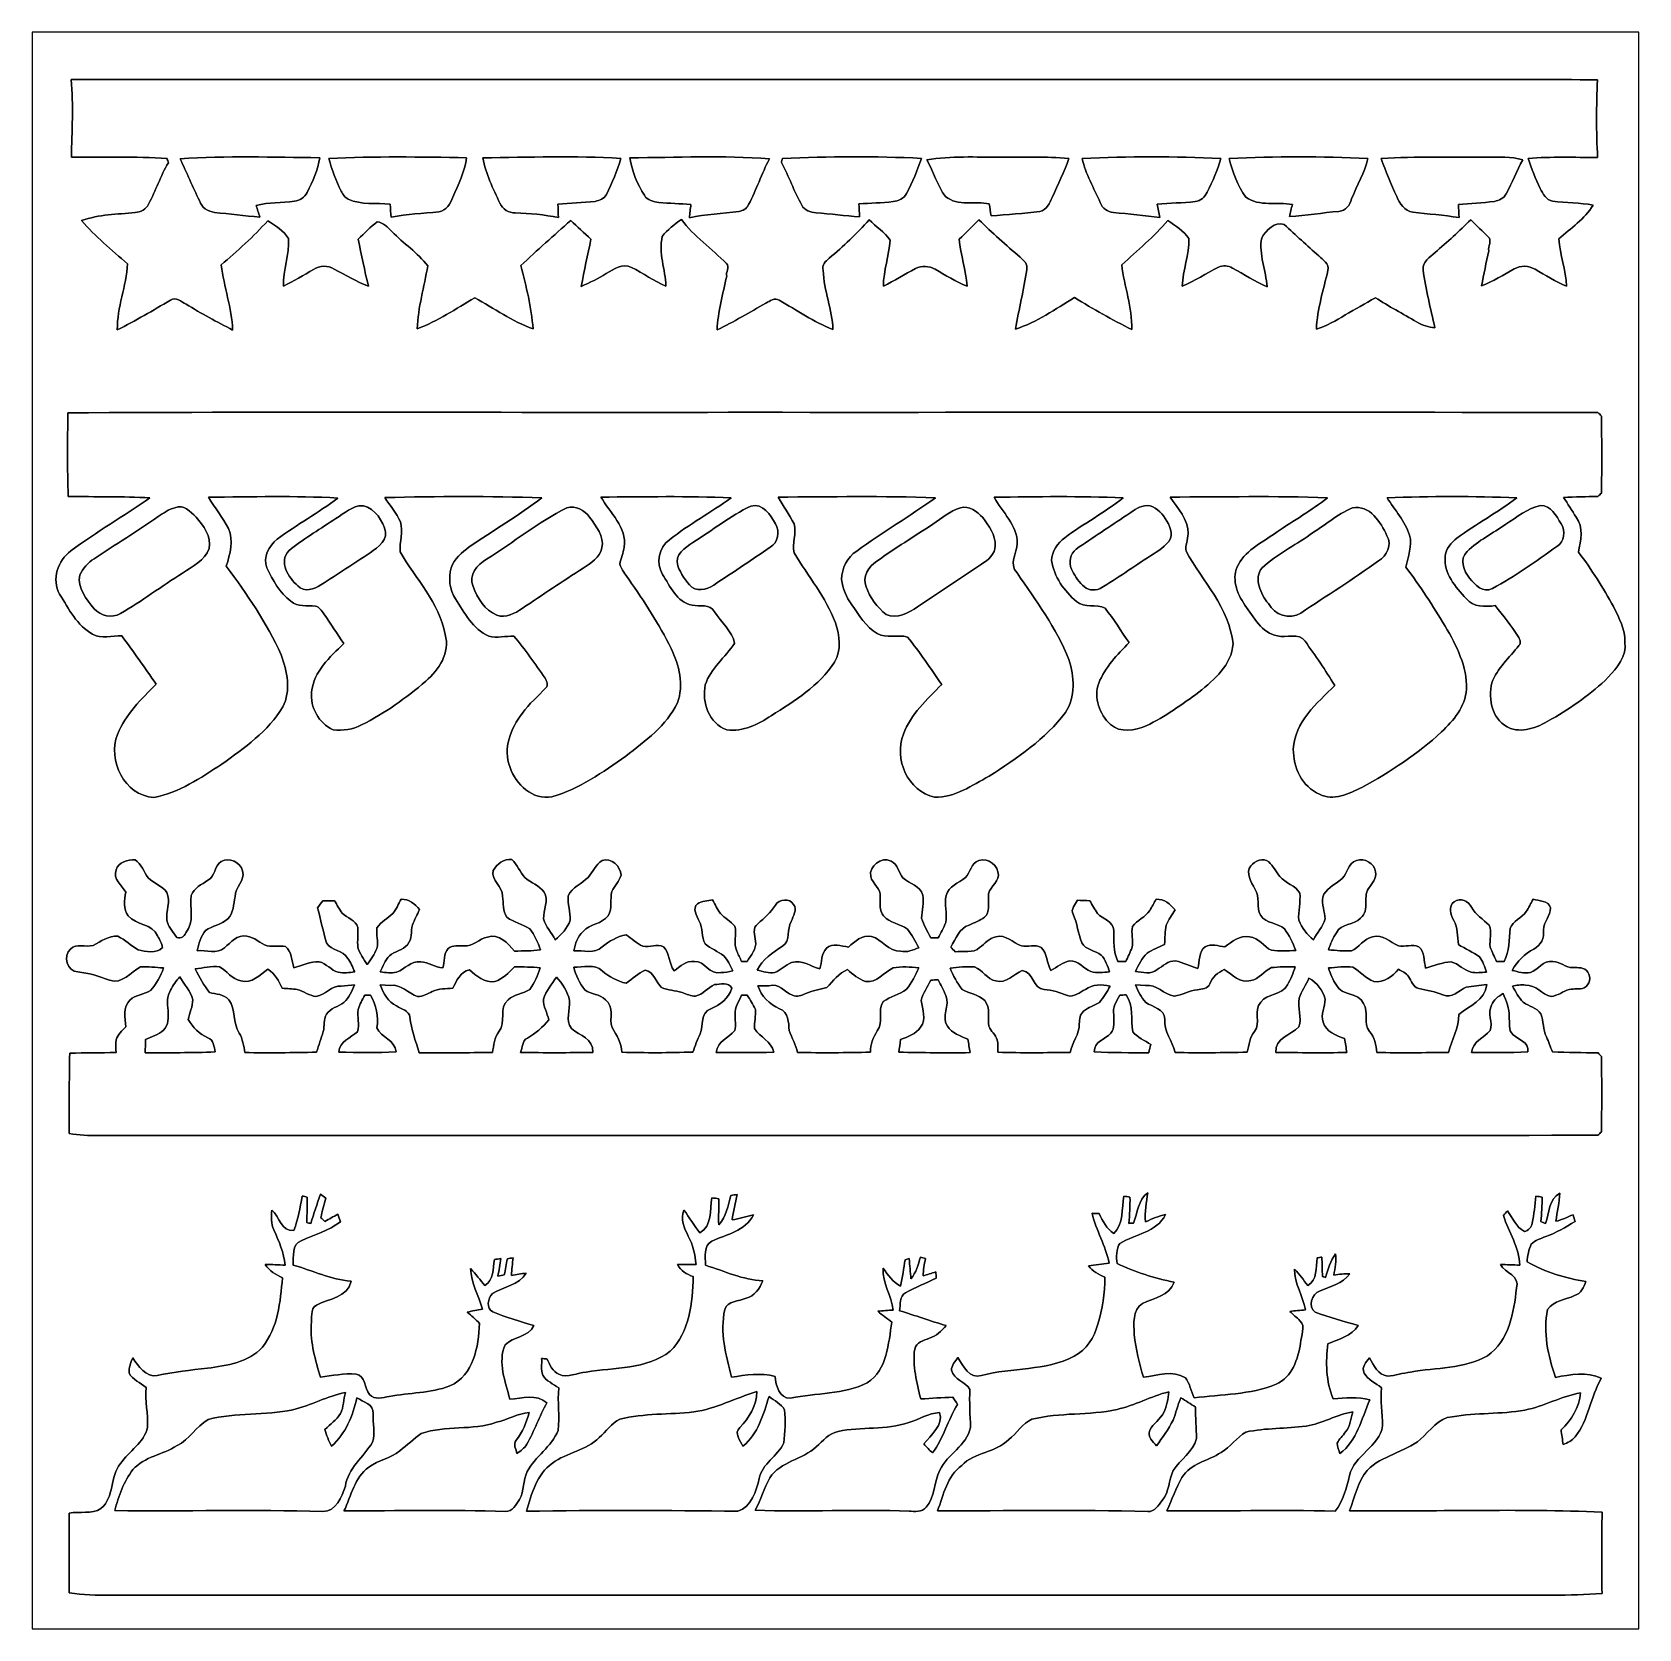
# Model space of a CAD drawing. Header units: centimetres. Extents: x -16.8 to 16.8, y -16.7 to 16.7.
import ezdxf

# ---------------------------------------------------------------- set-up
doc = ezdxf.new("R2010")
doc.units = ezdxf.units.CM
doc.header["$MEASUREMENT"] = 0
doc.layers.add('Layer 1', color=7, linetype='Continuous')

msp = doc.modelspace()

# ---------------------------------------------------------------- linework, layer by layer
at = {"layer": 'Layer 1', "color": 7}
for points, knots in [([(-16.77458, 16.66875), (-16.77458, 16.66875), (16.77458, 16.66875), (16.77458, 16.66875), (16.77458, 16.66875), (16.77458, 16.66875), (16.77458, -16.66875), (16.77458, -16.66875), (16.77458, -16.66875), (16.77458, -16.66875), (-16.77458, -16.66875), (-16.77458, -16.66875), (-16.77458, -16.66875), (-16.77458, -16.66875), (-16.77458, 16.66875), (-16.77458, 16.66875), (-16.77458, 16.66875), (-16.77458, 16.66875), (-16.77458, 16.66875), (-16.77458, 16.66875)], [0, 0, 0, 0, 0.16666667, 0.16666667, 0.16666667, 0.16666667, 0.33333333, 0.33333333, 0.33333333, 0.33333333, 0.5, 0.5, 0.5, 0.5, 0.66666667, 0.66666667, 0.66666667, 0.66666667, 1, 1, 1, 1]), ([(-15.9579, 15.67886), (-15.91028, 15.14122), (-15.9452, 14.59865), (-15.95508, 14.05961), (-15.95508, 14.05961), (-15.28939, 14.05502), (-14.62299, 14.07619), (-13.95836, 14.03032), (-13.95836, 14.03032), (-13.95095, 14.0081), (-13.93578, 13.96436), (-13.92837, 13.94248), (-13.92837, 13.94248), (-14.09771, 13.66873), (-14.18908, 13.35652), (-14.3443, 13.07641), (-14.3443, 13.07641), (-14.39404, 12.96846), (-14.5094, 12.91343), (-14.62264, 12.90214), (-14.62264, 12.90214), (-14.99799, 12.86439), (-15.38323, 12.86369), (-15.74271, 12.73528), (-15.74271, 12.73528), (-15.45273, 12.40614), (-15.12006, 12.11827), (-14.78668, 11.83428), (-14.78668, 11.83428), (-14.80185, 11.36509), (-15.00399, 10.92341), (-14.99623, 10.45316), (-14.99623, 10.45316), (-14.61664, 10.64189), (-14.25293, 10.85956), (-13.88569, 11.07017), (-13.88569, 11.07017), (-13.77527, 11.15236), (-13.66097, 11.03277), (-13.56007, 10.99044), (-13.56007, 10.99044), (-13.24681, 10.79112), (-12.91555, 10.62284), (-12.58852, 10.44751), (-12.58852, 10.44751), (-12.60263, 10.91142), (-12.77126, 11.34992), (-12.82594, 11.80747), (-12.82594, 11.80747), (-12.49116, 12.10169), (-12.15073, 12.39555), (-11.85616, 12.7314), (-11.85616, 12.7314), (-11.69635, 12.62839), (-11.51961, 12.52643), (-11.42083, 12.35816), (-11.42083, 12.35816), (-11.39684, 12.02514), (-11.53513, 11.69882), (-11.52631, 11.36368), (-11.52631, 11.36368), (-11.31111, 11.46845), (-11.10615, 11.59263), (-10.90119, 11.7161), (-10.90119, 11.7161), (-10.77278, 11.79901), (-10.59991, 11.80289), (-10.46868, 11.72316), (-10.46868, 11.72316), (-10.23514, 11.59334), (-10.00054, 11.46422), (-9.75254, 11.36368), (-9.75254, 11.36368), (-9.83403, 11.68894), (-9.89683, 12.01843), (-9.96668, 12.34616), (-9.96668, 12.34616), (-9.83403, 12.46752), (-9.71374, 12.60404), (-9.56698, 12.70882), (-9.56698, 12.70882), (-9.43857, 12.69541), (-9.35073, 12.58641), (-9.26112, 12.50562), (-9.26112, 12.50562), (-9.02229, 12.25621), (-8.7249, 12.06641), (-8.515, 11.78842), (-8.515, 11.78842), (-8.58696, 11.35168), (-8.7182, 10.92271), (-8.73407, 10.47644), (-8.73407, 10.47644), (-8.30509, 10.63378), (-7.92374, 10.89378), (-7.53251, 11.12449), (-7.53251, 11.12449), (-7.12858, 10.90366), (-6.75005, 10.62355), (-6.31155, 10.47432), (-6.31155, 10.47432), (-6.35459, 10.92094), (-6.45478, 11.36297), (-6.56978, 11.79583), (-6.56978, 11.79583), (-6.22759, 12.11439), (-5.87904, 12.42695), (-5.52803, 12.73528), (-5.52803, 12.73528), (-5.38903, 12.60334), (-5.25004, 12.4714), (-5.10575, 12.34475), (-5.10575, 12.34475), (-5.17913, 12.01808), (-5.24334, 11.68929), (-5.3086, 11.36086), (-5.3086, 11.36086), (-5.12974, 11.44023), (-4.95194, 11.52419), (-4.78578, 11.62826), (-4.78578, 11.62826), (-4.63127, 11.72704), (-4.44782, 11.84134), (-4.25768, 11.75632), (-4.25768, 11.75632), (-4.01144, 11.6399), (-3.79483, 11.46704), (-3.53942, 11.36685), (-3.53942, 11.36685), (-3.55494, 11.71116), (-3.69993, 12.05794), (-3.61668, 12.4019), (-3.61668, 12.4019), (-3.50873, 12.54584), (-3.35986, 12.65132), (-3.21874, 12.75962), (-3.21874, 12.75962), (-2.95804, 12.40084), (-2.58339, 12.14967), (-2.27506, 11.83675), (-2.27506, 11.83675), (-2.19498, 11.76937), (-2.30293, 11.64555), (-2.27224, 11.57182), (-2.27224, 11.57182), (-2.35197, 11.20034), (-2.45498, 10.83169), (-2.47262, 10.44998), (-2.47262, 10.44998), (-2.12372, 10.62038), (-1.78999, 10.81722), (-1.4545, 11.01231), (-1.4545, 11.01231), (-1.36948, 11.049), (-1.27071, 11.14002), (-1.17828, 11.06981), (-1.17828, 11.06981), (-0.80574, 10.86238), (-0.45085, 10.61932), (-0.05398, 10.45845), (-0.05398, 10.45845), (-0.06562, 10.87861), (-0.24553, 11.27266), (-0.25541, 11.69211), (-0.25541, 11.69211), (-0.29916, 11.81559), (-0.20108, 11.8805), (-0.13088, 11.94823), (-0.13088, 11.94823), (0.16298, 12.19729), (0.44556, 12.46046), (0.69991, 12.75009), (0.69991, 12.75009), (0.84526, 12.60828), (1.02694, 12.49539), (1.13912, 12.32323), (1.13912, 12.32323), (1.11901, 12.00044), (1.00224, 11.69035), (0.99977, 11.36403), (0.99977, 11.36403), (1.22837, 11.47798), (1.44251, 11.61874), (1.67181, 11.73127), (1.67181, 11.73127), (1.79846, 11.7983), (1.95756, 11.79124), (2.07998, 11.71751), (2.07998, 11.71751), (2.30082, 11.59616), (2.51107, 11.45434), (2.7492, 11.36721), (2.7492, 11.36721), (2.72097, 11.69846), (2.61373, 12.01667), (2.58339, 12.34722), (2.58339, 12.34722), (2.72344, 12.47881), (2.85891, 12.61463), (2.99332, 12.75186), (2.99332, 12.75186), (3.27025, 12.47951), (3.562, 12.22304), (3.85621, 11.96975), (3.85621, 11.96975), (3.93277, 11.90413), (4.02096, 11.82088), (3.99344, 11.70834), (3.99344, 11.70834), (3.93136, 11.29277), (3.83293, 10.88355), (3.75567, 10.47044), (3.75567, 10.47044), (4.20687, 10.60485), (4.58893, 10.89131), (4.9911, 11.12485), (4.9911, 11.12485), (5.38268, 10.89166), (5.77568, 10.65812), (6.18666, 10.46021), (6.18666, 10.46021), (6.19936, 10.92271), (6.02756, 11.35733), (5.97711, 11.81171), (5.97711, 11.81171), (6.30484, 12.11227), (6.65162, 12.39732), (6.93914, 12.7381), (6.93914, 12.7381), (7.09859, 12.62909), (7.27004, 12.52079), (7.38011, 12.35816), (7.38011, 12.35816), (7.3847, 12.02055), (7.2584, 11.69987), (7.23724, 11.36474), (7.23724, 11.36474), (7.50394, 11.46775), (7.73712, 11.63602), (7.9943, 11.75844), (7.9943, 11.75844), (8.08814, 11.80853), (8.19961, 11.79689), (8.28957, 11.74362), (8.28957, 11.74362), (8.5277, 11.60709), (8.76547, 11.47022), (9.01136, 11.3478), (9.01136, 11.3478), (8.9916, 11.69176), (8.83356, 12.03007), (8.89882, 12.37509), (8.89882, 12.37509), (8.99266, 12.53208), (9.1694, 12.72222), (9.36978, 12.65026), (9.36978, 12.65026), (9.61425, 12.43753), (9.8425, 12.20505), (10.09262, 11.99797), (10.09262, 11.99797), (10.17305, 11.91472), (10.31875, 11.83005), (10.28206, 11.69458), (10.28206, 11.69458), (10.18611, 11.28818), (10.06334, 10.88637), (10.04006, 10.46656), (10.04006, 10.46656), (10.25596, 10.53218), (10.4521, 10.64754), (10.64331, 10.76466), (10.64331, 10.76466), (10.85003, 10.88954), (11.06734, 10.99573), (11.27196, 11.12414), (11.27196, 11.12414), (11.55136, 10.94281), (11.84769, 10.79006), (12.13344, 10.61896), (12.13344, 10.61896), (12.24915, 10.54982), (12.37932, 10.5096), (12.51338, 10.49726), (12.51338, 10.49726), (12.42871, 10.90013), (12.32182, 11.29877), (12.26926, 11.70728), (12.26926, 11.70728), (12.25197, 11.87309), (12.4146, 11.96975), (12.51797, 12.071), (12.51797, 12.071), (12.77832, 12.28549), (13.02314, 12.51726), (13.26586, 12.75151), (13.26586, 12.75151), (13.38298, 12.62874), (13.50962, 12.5155), (13.62922, 12.39485), (13.62922, 12.39485), (13.71812, 12.32394), (13.61793, 12.18389), (13.63909, 12.10239), (13.63909, 12.10239), (13.58688, 11.85898), (13.53573, 11.61556), (13.48987, 11.37109), (13.48987, 11.37109), (13.72694, 11.46986), (13.94919, 11.59828), (14.17285, 11.72351), (14.17285, 11.72351), (14.30373, 11.80394), (14.47588, 11.79618), (14.60606, 11.71751), (14.60606, 11.71751), (14.82372, 11.59651), (15.03221, 11.45822), (15.2654, 11.3665), (15.2654, 11.3665), (15.24706, 11.70129), (15.12746, 12.01879), (15.10418, 12.35251), (15.10418, 12.35251), (15.35112, 12.57723), (15.64428, 12.7695), (15.82349, 13.05807), (15.82349, 13.05807), (15.54268, 13.10993), (15.25411, 13.09511), (14.97401, 13.14168), (14.97401, 13.14168), (14.83748, 13.16426), (14.77222, 13.29443), (14.71612, 13.4052), (14.71612, 13.4052), (14.62087, 13.60911), (14.52915, 13.81548), (14.46283, 14.03103), (14.46283, 14.03103), (14.94543, 14.07054), (15.43015, 14.05537), (15.91416, 14.04973), (15.91416, 14.04973), (15.87959, 14.58983), (15.88876, 15.13205), (15.91028, 15.67251), (15.91028, 15.67251), (13.98764, 15.69261), (12.065, 15.67533), (10.14236, 15.68097), (10.14236, 15.68097), (1.44216, 15.67956), (-7.2577, 15.68344), (-15.9579, 15.67886), (-15.9579, 15.67886), (-15.9579, 15.67886), (-15.9579, 15.67886), (-15.9579, 15.67886)], [0, 0, 0, 0, 0.01098901, 0.01098901, 0.01098901, 0.01098901, 0.02197802, 0.02197802, 0.02197802, 0.02197802, 0.03296703, 0.03296703, 0.03296703, 0.03296703, 0.04395604, 0.04395604, 0.04395604, 0.04395604, 0.05494505, 0.05494505, 0.05494505, 0.05494505, 0.06593407, 0.06593407, 0.06593407, 0.06593407, 0.07692308, 0.07692308, 0.07692308, 0.07692308, 0.08791209, 0.08791209, 0.08791209, 0.08791209, 0.0989011, 0.0989011, 0.0989011, 0.0989011, 0.10989011, 0.10989011, 0.10989011, 0.10989011, 0.12087912, 0.12087912, 0.12087912, 0.12087912, 0.13186813, 0.13186813, 0.13186813, 0.13186813, 0.14285714, 0.14285714, 0.14285714, 0.14285714, 0.15384615, 0.15384615, 0.15384615, 0.15384615, 0.16483516, 0.16483516, 0.16483516, 0.16483516, 0.17582418, 0.17582418, 0.17582418, 0.17582418, 0.18681319, 0.18681319, 0.18681319, 0.18681319, 0.1978022, 0.1978022, 0.1978022, 0.1978022, 0.20879121, 0.20879121, 0.20879121, 0.20879121, 0.21978022, 0.21978022, 0.21978022, 0.21978022, 0.23076923, 0.23076923, 0.23076923, 0.23076923, 0.24175824, 0.24175824, 0.24175824, 0.24175824, 0.25274725, 0.25274725, 0.25274725, 0.25274725, 0.26373626, 0.26373626, 0.26373626, 0.26373626, 0.27472527, 0.27472527, 0.27472527, 0.27472527, 0.28571429, 0.28571429, 0.28571429, 0.28571429, 0.2967033, 0.2967033, 0.2967033, 0.2967033, 0.30769231, 0.30769231, 0.30769231, 0.30769231, 0.31868132, 0.31868132, 0.31868132, 0.31868132, 0.32967033, 0.32967033, 0.32967033, 0.32967033, 0.34065934, 0.34065934, 0.34065934, 0.34065934, 0.35164835, 0.35164835, 0.35164835, 0.35164835, 0.36263736, 0.36263736, 0.36263736, 0.36263736, 0.37362637, 0.37362637, 0.37362637, 0.37362637, 0.38461538, 0.38461538, 0.38461538, 0.38461538, 0.3956044, 0.3956044, 0.3956044, 0.3956044, 0.40659341, 0.40659341, 0.40659341, 0.40659341, 0.41758242, 0.41758242, 0.41758242, 0.41758242, 0.42857143, 0.42857143, 0.42857143, 0.42857143, 0.43956044, 0.43956044, 0.43956044, 0.43956044, 0.45054945, 0.45054945, 0.45054945, 0.45054945, 0.46153846, 0.46153846, 0.46153846, 0.46153846, 0.47252747, 0.47252747, 0.47252747, 0.47252747, 0.48351648, 0.48351648, 0.48351648, 0.48351648, 0.49450549, 0.49450549, 0.49450549, 0.49450549, 0.50549451, 0.50549451, 0.50549451, 0.50549451, 0.51648352, 0.51648352, 0.51648352, 0.51648352, 0.52747253, 0.52747253, 0.52747253, 0.52747253, 0.53846154, 0.53846154, 0.53846154, 0.53846154, 0.54945055, 0.54945055, 0.54945055, 0.54945055, 0.56043956, 0.56043956, 0.56043956, 0.56043956, 0.57142857, 0.57142857, 0.57142857, 0.57142857, 0.58241758, 0.58241758, 0.58241758, 0.58241758, 0.59340659, 0.59340659, 0.59340659, 0.59340659, 0.6043956, 0.6043956, 0.6043956, 0.6043956, 0.61538462, 0.61538462, 0.61538462, 0.61538462, 0.62637363, 0.62637363, 0.62637363, 0.62637363, 0.63736264, 0.63736264, 0.63736264, 0.63736264, 0.64835165, 0.64835165, 0.64835165, 0.64835165, 0.65934066, 0.65934066, 0.65934066, 0.65934066, 0.67032967, 0.67032967, 0.67032967, 0.67032967, 0.68131868, 0.68131868, 0.68131868, 0.68131868, 0.69230769, 0.69230769, 0.69230769, 0.69230769, 0.7032967, 0.7032967, 0.7032967, 0.7032967, 0.71428571, 0.71428571, 0.71428571, 0.71428571, 0.72527473, 0.72527473, 0.72527473, 0.72527473, 0.73626374, 0.73626374, 0.73626374, 0.73626374, 0.74725275, 0.74725275, 0.74725275, 0.74725275, 0.75824176, 0.75824176, 0.75824176, 0.75824176, 0.76923077, 0.76923077, 0.76923077, 0.76923077, 0.78021978, 0.78021978, 0.78021978, 0.78021978, 0.79120879, 0.79120879, 0.79120879, 0.79120879, 0.8021978, 0.8021978, 0.8021978, 0.8021978, 0.81318681, 0.81318681, 0.81318681, 0.81318681, 0.82417582, 0.82417582, 0.82417582, 0.82417582, 0.83516484, 0.83516484, 0.83516484, 0.83516484, 0.84615385, 0.84615385, 0.84615385, 0.84615385, 0.85714286, 0.85714286, 0.85714286, 0.85714286, 0.86813187, 0.86813187, 0.86813187, 0.86813187, 0.87912088, 0.87912088, 0.87912088, 0.87912088, 0.89010989, 0.89010989, 0.89010989, 0.89010989, 0.9010989, 0.9010989, 0.9010989, 0.9010989, 0.91208791, 0.91208791, 0.91208791, 0.91208791, 0.92307692, 0.92307692, 0.92307692, 0.92307692, 0.93406593, 0.93406593, 0.93406593, 0.93406593, 0.94505495, 0.94505495, 0.94505495, 0.94505495, 0.95604396, 0.95604396, 0.95604396, 0.95604396, 0.96703297, 0.96703297, 0.96703297, 0.96703297, 0.97802198, 0.97802198, 0.97802198, 0.97802198, 1, 1, 1, 1]), ([(-4.29225, 14.04338), (-3.32211, 14.0522), (-2.34774, 14.09735), (-1.37936, 14.02574), (-1.37936, 14.02574), (-1.53917, 13.71318), (-1.65453, 13.38016), (-1.81469, 13.0683), (-1.81469, 13.0683), (-1.84785, 12.98328), (-1.93216, 12.93989), (-2.01754, 12.92472), (-2.01754, 12.92472), (-2.36079, 12.87357), (-2.71286, 12.87533), (-3.05118, 12.79207), (-3.05118, 12.79207), (-3.03918, 12.88521), (-3.03142, 12.97975), (-3.01766, 13.07218), (-3.01766, 13.07218), (-3.24062, 13.08735), (-3.46428, 13.09441), (-3.68653, 13.1124), (-3.68653, 13.1124), (-3.79906, 13.12686), (-3.92783, 13.15755), (-3.99098, 13.26162), (-3.99098, 13.26162), (-4.14232, 13.49834), (-4.24921, 13.76468), (-4.29225, 14.04338)], [0, 0, 0, 0, 0.11111111, 0.11111111, 0.11111111, 0.11111111, 0.22222222, 0.22222222, 0.22222222, 0.22222222, 0.33333333, 0.33333333, 0.33333333, 0.33333333, 0.44444444, 0.44444444, 0.44444444, 0.44444444, 0.55555556, 0.55555556, 0.55555556, 0.55555556, 0.66666667, 0.66666667, 0.66666667, 0.66666667, 0.77777778, 0.77777778, 0.77777778, 0.77777778, 1, 1, 1, 1]), ([(-13.68496, 14.02362), (-12.71517, 14.08783), (-11.7415, 14.05819), (-10.77066, 14.04726), (-10.77066, 14.04726), (-10.79923, 13.78691), (-10.92376, 13.55337), (-11.03277, 13.32018), (-11.03277, 13.32018), (-11.08146, 13.21752), (-11.18588, 13.15438), (-11.29559, 13.13709), (-11.29559, 13.13709), (-11.56123, 13.0997), (-11.83428, 13.11839), (-12.09604, 13.05207), (-12.09604, 13.05207), (-12.0717, 12.97058), (-12.04595, 12.88979), (-12.01984, 12.80866), (-12.01984, 12.80866), (-12.33523, 12.833), (-12.6492, 12.8718), (-12.96353, 12.90532), (-12.96353, 12.90532), (-13.10252, 12.92366), (-13.24257, 13.00445), (-13.28032, 13.1512), (-13.28032, 13.1512), (-13.42602, 13.43695), (-13.54455, 13.7354), (-13.68496, 14.02362)], [0, 0, 0, 0, 0.11111111, 0.11111111, 0.11111111, 0.11111111, 0.22222222, 0.22222222, 0.22222222, 0.22222222, 0.33333333, 0.33333333, 0.33333333, 0.33333333, 0.44444444, 0.44444444, 0.44444444, 0.44444444, 0.55555556, 0.55555556, 0.55555556, 0.55555556, 0.66666667, 0.66666667, 0.66666667, 0.66666667, 0.77777778, 0.77777778, 0.77777778, 0.77777778, 1, 1, 1, 1]), ([(-10.58051, 14.02821), (-9.62237, 14.08289), (-8.6614, 14.05996), (-7.7022, 14.04761), (-7.7022, 14.04761), (-7.73712, 13.75445), (-7.87506, 13.48952), (-7.99148, 13.22282), (-7.99148, 13.22282), (-8.03875, 13.09088), (-8.12483, 12.93954), (-8.28075, 12.91907), (-8.28075, 12.91907), (-8.61201, 12.8778), (-8.95033, 12.88203), (-9.27629, 12.80336), (-9.27629, 12.80336), (-9.28441, 12.89403), (-9.29252, 12.98434), (-9.30028, 13.075), (-9.30028, 13.075), (-9.58956, 13.11099), (-9.90247, 13.05278), (-10.1727, 13.18331), (-10.1727, 13.18331), (-10.24431, 13.2147), (-10.28947, 13.28208), (-10.32334, 13.34946), (-10.32334, 13.34946), (-10.43411, 13.56536), (-10.51348, 13.79573), (-10.58051, 14.02821)], [0, 0, 0, 0, 0.11111111, 0.11111111, 0.11111111, 0.11111111, 0.22222222, 0.22222222, 0.22222222, 0.22222222, 0.33333333, 0.33333333, 0.33333333, 0.33333333, 0.44444444, 0.44444444, 0.44444444, 0.44444444, 0.55555556, 0.55555556, 0.55555556, 0.55555556, 0.66666667, 0.66666667, 0.66666667, 0.66666667, 0.77777778, 0.77777778, 0.77777778, 0.77777778, 1, 1, 1, 1]), ([(-7.36212, 14.04302), (-6.40256, 14.05749), (-5.44019, 14.08783), (-4.48134, 14.03174), (-4.48134, 14.03174), (-4.55895, 13.77209), (-4.66161, 13.52056), (-4.78331, 13.27856), (-4.78331, 13.27856), (-4.82847, 13.19248), (-4.92619, 13.15438), (-5.01615, 13.13568), (-5.01615, 13.13568), (-5.27544, 13.10217), (-5.5372, 13.1064), (-5.79649, 13.075), (-5.79649, 13.075), (-5.79191, 12.98187), (-5.78908, 12.88944), (-5.7845, 12.79596), (-5.7845, 12.79596), (-6.08189, 12.85593), (-6.38316, 12.88874), (-6.6869, 12.89403), (-6.6869, 12.89403), (-6.82237, 12.8905), (-6.94972, 12.9727), (-7.00581, 13.09546), (-7.00581, 13.09546), (-7.15222, 13.39921), (-7.30003, 13.70894), (-7.36212, 14.04302)], [0, 0, 0, 0, 0.11111111, 0.11111111, 0.11111111, 0.11111111, 0.22222222, 0.22222222, 0.22222222, 0.22222222, 0.33333333, 0.33333333, 0.33333333, 0.33333333, 0.44444444, 0.44444444, 0.44444444, 0.44444444, 0.55555556, 0.55555556, 0.55555556, 0.55555556, 0.66666667, 0.66666667, 0.66666667, 0.66666667, 0.77777778, 0.77777778, 0.77777778, 0.77777778, 1, 1, 1, 1]), ([(-1.10631, 14.03032), (-0.14005, 14.07195), (0.83009, 14.08042), (1.79599, 14.03315), (1.79599, 14.03315), (1.70603, 13.78338), (1.61043, 13.53361), (1.48167, 13.30078), (1.48167, 13.30078), (1.43051, 13.19389), (1.31163, 13.14732), (1.20156, 13.13039), (1.20156, 13.13039), (0.9652, 13.10287), (0.72708, 13.09829), (0.49001, 13.08629), (0.49001, 13.08629), (0.49283, 12.99457), (0.49953, 12.90179), (0.50447, 12.80971), (0.50447, 12.80971), (0.20003, 12.83582), (-0.10301, 12.87357), (-0.40711, 12.8972), (-0.40711, 12.8972), (-0.51999, 12.90779), (-0.64911, 12.94518), (-0.70273, 13.05525), (-0.70273, 13.05525), (-0.86572, 13.34135), (-0.97014, 13.65673), (-1.13065, 13.9446), (-1.13065, 13.9446), (-1.12466, 13.96612), (-1.11231, 14.00881), (-1.10631, 14.03032)], [0, 0, 0, 0, 0.1, 0.1, 0.1, 0.1, 0.2, 0.2, 0.2, 0.2, 0.3, 0.3, 0.3, 0.3, 0.4, 0.4, 0.4, 0.4, 0.5, 0.5, 0.5, 0.5, 0.6, 0.6, 0.6, 0.6, 0.7, 0.7, 0.7, 0.7, 0.8, 0.8, 0.8, 0.8, 1, 1, 1, 1]), ([(1.90818, 14.00492), (2.41441, 14.08465), (2.92911, 14.05608), (3.43958, 14.06066), (3.43958, 14.06066), (3.91619, 14.05396), (4.39491, 14.07583), (4.87045, 14.03209), (4.87045, 14.03209), (4.77979, 13.75057), (4.6422, 13.48811), (4.52755, 13.21611), (4.52755, 13.21611), (4.47252, 13.09864), (4.40725, 12.95682), (4.26967, 12.9219), (4.26967, 12.9219), (3.9303, 12.88415), (3.58916, 12.86334), (3.24908, 12.83229), (3.24908, 12.83229), (3.23638, 12.91731), (3.22404, 13.00162), (3.21204, 13.08629), (3.21204, 13.08629), (2.91606, 13.13886), (2.55094, 13.03091), (2.29941, 13.23411), (2.29941, 13.23411), (2.11984, 13.46235), (2.0507, 13.75445), (1.90818, 14.00492)], [0, 0, 0, 0, 0.11111111, 0.11111111, 0.11111111, 0.11111111, 0.22222222, 0.22222222, 0.22222222, 0.22222222, 0.33333333, 0.33333333, 0.33333333, 0.33333333, 0.44444444, 0.44444444, 0.44444444, 0.44444444, 0.55555556, 0.55555556, 0.55555556, 0.55555556, 0.66666667, 0.66666667, 0.66666667, 0.66666667, 0.77777778, 0.77777778, 0.77777778, 0.77777778, 1, 1, 1, 1]), ([(5.14914, 14.02821), (6.11293, 14.07583), (7.08131, 14.07724), (8.04545, 14.03244), (8.04545, 14.03244), (7.97948, 13.78726), (7.87682, 13.55372), (7.76323, 13.32724), (7.76323, 13.32724), (7.71454, 13.2267), (7.62388, 13.14309), (7.50958, 13.13145), (7.50958, 13.13145), (7.24606, 13.10076), (6.98112, 13.10605), (6.71865, 13.075), (6.71865, 13.075), (6.73206, 12.98257), (6.75746, 12.88838), (6.77474, 12.7956), (6.77474, 12.7956), (6.4516, 12.83723), (6.12775, 12.87392), (5.80355, 12.90391), (5.80355, 12.90391), (5.68254, 12.91872), (5.56824, 12.99139), (5.52732, 13.10993), (5.52732, 13.10993), (5.39574, 13.41367), (5.22534, 13.70365), (5.14914, 14.02821)], [0, 0, 0, 0, 0.11111111, 0.11111111, 0.11111111, 0.11111111, 0.22222222, 0.22222222, 0.22222222, 0.22222222, 0.33333333, 0.33333333, 0.33333333, 0.33333333, 0.44444444, 0.44444444, 0.44444444, 0.44444444, 0.55555556, 0.55555556, 0.55555556, 0.55555556, 0.66666667, 0.66666667, 0.66666667, 0.66666667, 0.77777778, 0.77777778, 0.77777778, 0.77777778, 1, 1, 1, 1]), ([(8.21972, 14.02786), (9.18422, 14.07583), (10.1533, 14.0776), (11.11779, 14.03209), (11.11779, 14.03209), (11.05006, 13.73329), (10.89131, 13.46906), (10.77524, 13.18824), (10.77524, 13.18824), (10.74596, 13.05666), (10.65177, 12.93848), (10.51313, 12.92437), (10.51313, 12.92437), (10.16847, 12.90002), (9.82627, 12.83794), (9.48231, 12.81606), (9.48231, 12.81606), (9.49572, 12.90285), (9.52006, 12.98716), (9.54052, 13.07253), (9.54052, 13.07253), (9.2202, 13.12227), (8.84555, 13.02173), (8.56756, 13.22423), (8.56756, 13.22423), (8.39611, 13.46094), (8.29239, 13.74599), (8.21972, 14.02786)], [0, 0, 0, 0, 0.125, 0.125, 0.125, 0.125, 0.25, 0.25, 0.25, 0.25, 0.375, 0.375, 0.375, 0.375, 0.5, 0.5, 0.5, 0.5, 0.625, 0.625, 0.625, 0.625, 0.75, 0.75, 0.75, 0.75, 1, 1, 1, 1]), ([(11.39402, 14.02856), (12.12779, 14.07866), (12.86439, 14.05431), (13.59958, 14.06172), (13.59958, 14.06172), (13.8497, 14.05396), (14.10723, 14.07125), (14.35206, 14.00563), (14.35206, 14.00563), (14.22259, 13.77562), (14.13686, 13.52444), (14.00669, 13.29514), (14.00669, 13.29514), (13.95871, 13.202), (13.85676, 13.15438), (13.75833, 13.13533), (13.75833, 13.13533), (13.50821, 13.10146), (13.25668, 13.09299), (13.00621, 13.07324), (13.00621, 13.07324), (13.0115, 12.98152), (13.01256, 12.89015), (13.01926, 12.79807), (13.01926, 12.79807), (12.69824, 12.84711), (12.37439, 12.8718), (12.05265, 12.90955), (12.05265, 12.90955), (11.88156, 12.93777), (11.78101, 13.09194), (11.71787, 13.23904), (11.71787, 13.23904), (11.60498, 13.5001), (11.48644, 13.75939), (11.39402, 14.02856)], [0, 0, 0, 0, 0.1, 0.1, 0.1, 0.1, 0.2, 0.2, 0.2, 0.2, 0.3, 0.3, 0.3, 0.3, 0.4, 0.4, 0.4, 0.4, 0.5, 0.5, 0.5, 0.5, 0.6, 0.6, 0.6, 0.6, 0.7, 0.7, 0.7, 0.7, 0.8, 0.8, 0.8, 0.8, 1, 1, 1, 1]), ([(-16.02599, 8.71996), (-16.0401, 8.13858), (-16.03798, 7.55685), (-16.02246, 6.97548), (-16.02246, 6.97548), (-15.45273, 6.96348), (-14.88264, 6.97689), (-14.31361, 6.94514), (-14.31361, 6.94514), (-14.85618, 6.56519), (-15.43191, 6.23358), (-15.96461, 5.83918), (-15.96461, 5.83918), (-16.23801, 5.63598), (-16.37453, 5.24228), (-16.19991, 4.93219), (-16.19991, 4.93219), (-16.00694, 4.63056), (-15.84078, 4.27567), (-15.51093, 4.09963), (-15.51093, 4.09963), (-15.32784, 3.99133), (-15.10453, 4.06682), (-14.9038, 4.06259), (-14.9038, 4.06259), (-14.65474, 3.73451), (-14.42614, 3.39196), (-14.18484, 3.05823), (-14.18484, 3.05823), (-14.49388, 2.7432), (-14.82337, 2.42464), (-14.9927, 2.00731), (-14.9927, 2.00731), (-15.20684, 1.4672), (-14.84559, 0.72743), (-14.23529, 0.68968), (-14.23529, 0.68968), (-13.70612, 0.78352), (-13.25739, 1.09961), (-12.81501, 1.38536), (-12.81501, 1.38536), (-12.34334, 1.72438), (-11.8431, 2.0701), (-11.54148, 2.58022), (-11.54148, 2.58022), (-11.36191, 2.91747), (-11.4487, 3.32811), (-11.5757, 3.66959), (-11.5757, 3.66959), (-11.86991, 4.33564), (-12.29395, 4.9343), (-12.72081, 5.52097), (-12.72081, 5.52097), (-12.64214, 5.77039), (-12.56348, 6.05543), (-12.67354, 6.30661), (-12.67354, 6.30661), (-12.79454, 6.53486), (-12.95964, 6.73629), (-13.0937, 6.95678), (-13.0937, 6.95678), (-12.19271, 6.96807), (-11.29065, 6.98923), (-10.39036, 6.94161), (-10.39036, 6.94161), (-10.79782, 6.63257), (-11.24903, 6.38775), (-11.65789, 6.08118), (-11.65789, 6.08118), (-11.83076, 5.94113), (-11.96234, 5.709), (-11.87485, 5.48287), (-11.87485, 5.48287), (-11.75173, 5.2257), (-11.60321, 4.96147), (-11.37285, 4.78473), (-11.37285, 4.78473), (-11.22998, 4.65067), (-11.03313, 4.71241), (-10.86026, 4.68242), (-10.86026, 4.68242), (-10.7756, 4.6676), (-10.72974, 4.58646), (-10.68105, 4.52367), (-10.68105, 4.52367), (-10.54382, 4.31624), (-10.40448, 4.10951), (-10.2676, 3.90137), (-10.2676, 3.90137), (-10.55652, 3.62373), (-10.89695, 3.31999), (-10.93823, 2.89701), (-10.93823, 2.89701), (-10.9728, 2.57246), (-10.79077, 2.23732), (-10.4902, 2.10185), (-10.4902, 2.10185), (-10.28912, 2.08774), (-10.07428, 2.10009), (-9.89542, 2.2038), (-9.89542, 2.2038), (-9.41105, 2.44863), (-8.96408, 2.76578), (-8.55345, 3.11961), (-8.55345, 3.11961), (-8.27758, 3.35844), (-8.04616, 3.71016), (-8.14881, 4.09434), (-8.14881, 4.09434), (-8.27511, 4.75368), (-8.76229, 5.2578), (-9.09179, 5.81942), (-9.09179, 5.81942), (-9.10096, 6.0265), (-9.03005, 6.23676), (-9.08509, 6.44243), (-9.08509, 6.44243), (-9.16446, 6.62764), (-9.30346, 6.77827), (-9.40717, 6.94937), (-9.40717, 6.94937), (-8.31497, 6.979), (-7.22136, 6.98077), (-6.12951, 6.9469), (-6.12951, 6.9469), (-6.61741, 6.57789), (-7.14481, 6.26498), (-7.64999, 5.92067), (-7.64999, 5.92067), (-7.80062, 5.80319), (-7.96608, 5.67302), (-8.02605, 5.48393), (-8.02605, 5.48393), (-8.08531, 5.26803), (-8.05956, 5.02567), (-7.93715, 4.83623), (-7.93715, 4.83623), (-7.74876, 4.54413), (-7.57061, 4.20546), (-7.23688, 4.05589), (-7.23688, 4.05589), (-7.06614, 4.01532), (-6.88763, 4.05941), (-6.71442, 4.05941), (-6.71442, 4.05941), (-6.48547, 3.77507), (-6.26674, 3.48227), (-6.0646, 3.17817), (-6.0646, 3.17817), (-6.03038, 3.12067), (-5.98981, 3.03565), (-6.04838, 2.97991), (-6.04838, 2.97991), (-6.20607, 2.79753), (-6.40433, 2.65183), (-6.53697, 2.44722), (-6.53697, 2.44722), (-6.78462, 2.13748), (-6.94972, 1.70991), (-6.79591, 1.31868), (-6.79591, 1.31868), (-6.67949, 0.96379), (-6.31649, 0.62653), (-5.92067, 0.7052), (-5.92067, 0.7052), (-5.3467, 0.86113), (-4.85916, 1.22132), (-4.37762, 1.55434), (-4.37762, 1.55434), (-3.97016, 1.86831), (-3.53201, 2.18899), (-3.30024, 2.66347), (-3.30024, 2.66347), (-3.16301, 3.03671), (-3.26531, 3.45546), (-3.43112, 3.80189), (-3.43112, 3.80189), (-3.68229, 4.30848), (-3.99203, 4.78296), (-4.318, 5.24404), (-4.318, 5.24404), (-4.37727, 5.34987), (-4.47781, 5.43948), (-4.50109, 5.56189), (-4.50109, 5.56189), (-4.48663, 5.68325), (-4.42807, 5.79508), (-4.41078, 5.91608), (-4.41078, 5.91608), (-4.35363, 6.32989), (-4.7117, 6.63399), (-4.89656, 6.96172), (-4.89656, 6.96172), (-3.99062, 6.96524), (-3.08363, 6.98676), (-2.17805, 6.94514), (-2.17805, 6.94514), (-2.59821, 6.64245), (-3.05788, 6.39516), (-3.46322, 6.07201), (-3.46322, 6.07201), (-3.69464, 5.91114), (-3.75038, 5.58694), (-3.61421, 5.34705), (-3.61421, 5.34705), (-3.45123, 5.10328), (-3.31858, 4.76567), (-2.99367, 4.70464), (-2.99367, 4.70464), (-2.83704, 4.66549), (-2.61796, 4.74804), (-2.52765, 4.56494), (-2.52765, 4.56494), (-2.3876, 4.35187), (-2.15688, 4.16419), (-2.10573, 3.90631), (-2.10573, 3.90631), (-2.3047, 3.61527), (-2.60809, 3.38526), (-2.71992, 3.03918), (-2.71992, 3.03918), (-2.79541, 2.67582), (-2.64266, 2.2352), (-2.26836, 2.10114), (-2.26836, 2.10114), (-1.92793, 2.05176), (-1.61678, 2.22109), (-1.34091, 2.39642), (-1.34091, 2.39642), (-0.85584, 2.70545), (-0.34149, 3.01942), (-0.02293, 3.51367), (-0.02293, 3.51367), (0.12771, 3.76061), (0.08925, 4.07388), (-0.00141, 4.33529), (-0.00141, 4.33529), (-0.20673, 4.86728), (-0.56762, 5.31566), (-0.86536, 5.79579), (-0.86536, 5.79579), (-0.90734, 5.99334), (-0.80821, 6.20607), (-0.86607, 6.40362), (-0.86607, 6.40362), (-0.96273, 6.59836), (-1.09044, 6.77439), (-1.1998, 6.96101), (-1.1998, 6.96101), (-0.10336, 6.96489), (0.99413, 6.98817), (2.09021, 6.94584), (2.09021, 6.94584), (1.55011, 6.56272), (0.97861, 6.22476), (0.44309, 5.83459), (0.44309, 5.83459), (0.24306, 5.70724), (0.13159, 5.47511), (0.127, 5.24157), (0.127, 5.24157), (0.15522, 5.05213), (0.22437, 4.86939), (0.33761, 4.71452), (0.33761, 4.71452), (0.49212, 4.49968), (0.63112, 4.24815), (0.86854, 4.11409), (0.86854, 4.11409), (1.06292, 3.99979), (1.3021, 4.09928), (1.5053, 4.03825), (1.5053, 4.03825), (1.75966, 3.72357), (1.9879, 3.38561), (2.21686, 3.05118), (2.21686, 3.05118), (1.91488, 2.7365), (1.57057, 2.43134), (1.4164, 2.01048), (1.4164, 2.01048), (1.21461, 1.49507), (1.50954, 0.8195), (2.06834, 0.69427), (2.06834, 0.69427), (2.49308, 0.67945), (2.84939, 0.94862), (3.20957, 1.13312), (3.20957, 1.13312), (3.78777, 1.51306), (4.38326, 1.90324), (4.80166, 2.46521), (4.80166, 2.46521), (5.01156, 2.79047), (4.99428, 3.21416), (4.86974, 3.56799), (4.86974, 3.56799), (4.61716, 4.22945), (4.18112, 4.79672), (3.79236, 5.38092), (3.79236, 5.38092), (3.60645, 5.55731), (3.79342, 5.79191), (3.79659, 5.99369), (3.79659, 5.99369), (3.79836, 6.37822), (3.48333, 6.64281), (3.31047, 6.95678), (3.31047, 6.95678), (4.20899, 6.97054), (5.10822, 6.98288), (6.00639, 6.94761), (6.00639, 6.94761), (5.62292, 6.6361), (5.18125, 6.40644), (4.78614, 6.11152), (4.78614, 6.11152), (4.64044, 6.00004), (4.51379, 5.82718), (4.51203, 5.63704), (4.51203, 5.63704), (4.56353, 5.30401), (4.77202, 4.99569), (5.03096, 4.78437), (5.03096, 4.78437), (5.19747, 4.62421), (5.44654, 4.74874), (5.62927, 4.64114), (5.62927, 4.64114), (5.81307, 4.4136), (5.96053, 4.15925), (6.13128, 3.92183), (6.13128, 3.92183), (5.88222, 3.67136), (5.63069, 3.40783), (5.49592, 3.07516), (5.49592, 3.07516), (5.38198, 2.77424), (5.5185, 2.42605), (5.74005, 2.21227), (5.74005, 2.21227), (5.94783, 2.03271), (6.25334, 2.08809), (6.48864, 2.18581), (6.48864, 2.18581), (6.88058, 2.37737), (7.23865, 2.63066), (7.58825, 2.88996), (7.58825, 2.88996), (7.91139, 3.14925), (8.27017, 3.45475), (8.30121, 3.89996), (8.30121, 3.89996), (8.22254, 4.64749), (7.66974, 5.20382), (7.31943, 5.83036), (7.31943, 5.83036), (7.29932, 5.95207), (7.36318, 6.07236), (7.36177, 6.19513), (7.36177, 6.19513), (7.37694, 6.50522), (7.13811, 6.71901), (6.98782, 6.96136), (6.98782, 6.96136), (8.0832, 6.96489), (9.17963, 6.98712), (10.27501, 6.9469), (10.27501, 6.9469), (9.94057, 6.68337), (9.56839, 6.47382), (9.21879, 6.23253), (9.21879, 6.23253), (8.93586, 6.02968), (8.58696, 5.87481), (8.4141, 5.55625), (8.4141, 5.55625), (8.25641, 5.28391), (8.37777, 4.94489), (8.54992, 4.70676), (8.54992, 4.70676), (8.72666, 4.4577), (8.89776, 4.12221), (9.23008, 4.06188), (9.23008, 4.06188), (9.41105, 4.01814), (9.6774, 4.13808), (9.80546, 3.95005), (9.80546, 3.95005), (10.02418, 3.65301), (10.22879, 3.34433), (10.42423, 3.03071), (10.42423, 3.03071), (10.05911, 2.65959), (9.5825, 2.26272), (9.55922, 1.70039), (9.55922, 1.70039), (9.55604, 1.32397), (9.74055, 0.90699), (10.10744, 0.75847), (10.10744, 0.75847), (10.39495, 0.60643), (10.72339, 0.77082), (10.98903, 0.89994), (10.98903, 0.89994), (11.58487, 1.22061), (12.15355, 1.59985), (12.65414, 2.05705), (12.65414, 2.05705), (12.90355, 2.29729), (13.15473, 2.58374), (13.17307, 2.94922), (13.17307, 2.94922), (13.19389, 3.42829), (12.96211, 3.86186), (12.73175, 4.26438), (12.73175, 4.26438), (12.47493, 4.68771), (12.20752, 5.10505), (11.90801, 5.4991), (11.90801, 5.4991), (11.95211, 5.71888), (12.04807, 5.93937), (11.98704, 6.16761), (11.98704, 6.16761), (11.89179, 6.46112), (11.67906, 6.69114), (11.51608, 6.9469), (11.51608, 6.9469), (12.41884, 6.98077), (13.32336, 6.98006), (14.22647, 6.94619), (14.22647, 6.94619), (13.82677, 6.6421), (13.38298, 6.40151), (12.97658, 6.10694), (12.97658, 6.10694), (12.85734, 6.00922), (12.74057, 5.88292), (12.73104, 5.72064), (12.73104, 5.72064), (12.69294, 5.36893), (12.94624, 5.08212), (13.16778, 4.84152), (13.16778, 4.84152), (13.31736, 4.65526), (13.56431, 4.66831), (13.77668, 4.69583), (13.77668, 4.69583), (13.94037, 4.48592), (14.10758, 4.27778), (14.25187, 4.05306), (14.25187, 4.05306), (14.28644, 3.99768), (14.32595, 3.9183), (14.27127, 3.86151), (14.27127, 3.86151), (14.07336, 3.61103), (13.81725, 3.39196), (13.70612, 3.08469), (13.70612, 3.08469), (13.6144, 2.73897), (13.72376, 2.27154), (14.09171, 2.13289), (14.09171, 2.13289), (14.39545, 2.02636), (14.7006, 2.17946), (14.9606, 2.32798), (14.9606, 2.32798), (15.37758, 2.57881), (15.79104, 2.85009), (16.13288, 3.19969), (16.13288, 3.19969), (16.31703, 3.39831), (16.52305, 3.63855), (16.4846, 3.93171), (16.4846, 3.93171), (16.48672, 4.19947), (16.36254, 4.44253), (16.24471, 4.67395), (16.24471, 4.67395), (16.03093, 5.07083), (15.78398, 5.44936), (15.51587, 5.81131), (15.51587, 5.81131), (15.55221, 6.04908), (15.63229, 6.33201), (15.46437, 6.5405), (15.46437, 6.5405), (15.38005, 6.68161), (15.28868, 6.81673), (15.20331, 6.95607), (15.20331, 6.95607), (15.44179, 6.96313), (15.68027, 6.96948), (15.91945, 6.97512), (15.91945, 6.97512), (15.9445, 6.99805), (15.96954, 7.02098), (15.9953, 7.04391), (15.9953, 7.04391), (15.99988, 7.58014), (16.00024, 8.11636), (15.99424, 8.65258), (15.99424, 8.65258), (15.96884, 8.67727), (15.94414, 8.70197), (15.9198, 8.72666), (15.9198, 8.72666), (9.86649, 8.73725), (3.81318, 8.72843), (-2.24014, 8.73125), (-2.24014, 8.73125), (-6.83542, 8.72384), (-11.43071, 8.74642), (-16.02599, 8.71996), (-16.02599, 8.71996), (-16.02599, 8.71996), (-16.02599, 8.71996), (-16.02599, 8.71996)], [0, 0, 0, 0, 0.00763359, 0.00763359, 0.00763359, 0.00763359, 0.01526718, 0.01526718, 0.01526718, 0.01526718, 0.02290076, 0.02290076, 0.02290076, 0.02290076, 0.03053435, 0.03053435, 0.03053435, 0.03053435, 0.03816794, 0.03816794, 0.03816794, 0.03816794, 0.04580153, 0.04580153, 0.04580153, 0.04580153, 0.05343511, 0.05343511, 0.05343511, 0.05343511, 0.0610687, 0.0610687, 0.0610687, 0.0610687, 0.06870229, 0.06870229, 0.06870229, 0.06870229, 0.07633588, 0.07633588, 0.07633588, 0.07633588, 0.08396947, 0.08396947, 0.08396947, 0.08396947, 0.09160305, 0.09160305, 0.09160305, 0.09160305, 0.09923664, 0.09923664, 0.09923664, 0.09923664, 0.10687023, 0.10687023, 0.10687023, 0.10687023, 0.11450382, 0.11450382, 0.11450382, 0.11450382, 0.1221374, 0.1221374, 0.1221374, 0.1221374, 0.12977099, 0.12977099, 0.12977099, 0.12977099, 0.13740458, 0.13740458, 0.13740458, 0.13740458, 0.14503817, 0.14503817, 0.14503817, 0.14503817, 0.15267176, 0.15267176, 0.15267176, 0.15267176, 0.16030534, 0.16030534, 0.16030534, 0.16030534, 0.16793893, 0.16793893, 0.16793893, 0.16793893, 0.17557252, 0.17557252, 0.17557252, 0.17557252, 0.18320611, 0.18320611, 0.18320611, 0.18320611, 0.19083969, 0.19083969, 0.19083969, 0.19083969, 0.19847328, 0.19847328, 0.19847328, 0.19847328, 0.20610687, 0.20610687, 0.20610687, 0.20610687, 0.21374046, 0.21374046, 0.21374046, 0.21374046, 0.22137405, 0.22137405, 0.22137405, 0.22137405, 0.22900763, 0.22900763, 0.22900763, 0.22900763, 0.23664122, 0.23664122, 0.23664122, 0.23664122, 0.24427481, 0.24427481, 0.24427481, 0.24427481, 0.2519084, 0.2519084, 0.2519084, 0.2519084, 0.25954198, 0.25954198, 0.25954198, 0.25954198, 0.26717557, 0.26717557, 0.26717557, 0.26717557, 0.27480916, 0.27480916, 0.27480916, 0.27480916, 0.28244275, 0.28244275, 0.28244275, 0.28244275, 0.29007634, 0.29007634, 0.29007634, 0.29007634, 0.29770992, 0.29770992, 0.29770992, 0.29770992, 0.30534351, 0.30534351, 0.30534351, 0.30534351, 0.3129771, 0.3129771, 0.3129771, 0.3129771, 0.32061069, 0.32061069, 0.32061069, 0.32061069, 0.32824427, 0.32824427, 0.32824427, 0.32824427, 0.33587786, 0.33587786, 0.33587786, 0.33587786, 0.34351145, 0.34351145, 0.34351145, 0.34351145, 0.35114504, 0.35114504, 0.35114504, 0.35114504, 0.35877863, 0.35877863, 0.35877863, 0.35877863, 0.36641221, 0.36641221, 0.36641221, 0.36641221, 0.3740458, 0.3740458, 0.3740458, 0.3740458, 0.38167939, 0.38167939, 0.38167939, 0.38167939, 0.38931298, 0.38931298, 0.38931298, 0.38931298, 0.39694656, 0.39694656, 0.39694656, 0.39694656, 0.40458015, 0.40458015, 0.40458015, 0.40458015, 0.41221374, 0.41221374, 0.41221374, 0.41221374, 0.41984733, 0.41984733, 0.41984733, 0.41984733, 0.42748092, 0.42748092, 0.42748092, 0.42748092, 0.4351145, 0.4351145, 0.4351145, 0.4351145, 0.44274809, 0.44274809, 0.44274809, 0.44274809, 0.45038168, 0.45038168, 0.45038168, 0.45038168, 0.45801527, 0.45801527, 0.45801527, 0.45801527, 0.46564885, 0.46564885, 0.46564885, 0.46564885, 0.47328244, 0.47328244, 0.47328244, 0.47328244, 0.48091603, 0.48091603, 0.48091603, 0.48091603, 0.48854962, 0.48854962, 0.48854962, 0.48854962, 0.49618321, 0.49618321, 0.49618321, 0.49618321, 0.50381679, 0.50381679, 0.50381679, 0.50381679, 0.51145038, 0.51145038, 0.51145038, 0.51145038, 0.51908397, 0.51908397, 0.51908397, 0.51908397, 0.52671756, 0.52671756, 0.52671756, 0.52671756, 0.53435115, 0.53435115, 0.53435115, 0.53435115, 0.54198473, 0.54198473, 0.54198473, 0.54198473, 0.54961832, 0.54961832, 0.54961832, 0.54961832, 0.55725191, 0.55725191, 0.55725191, 0.55725191, 0.5648855, 0.5648855, 0.5648855, 0.5648855, 0.57251908, 0.57251908, 0.57251908, 0.57251908, 0.58015267, 0.58015267, 0.58015267, 0.58015267, 0.58778626, 0.58778626, 0.58778626, 0.58778626, 0.59541985, 0.59541985, 0.59541985, 0.59541985, 0.60305344, 0.60305344, 0.60305344, 0.60305344, 0.61068702, 0.61068702, 0.61068702, 0.61068702, 0.61832061, 0.61832061, 0.61832061, 0.61832061, 0.6259542, 0.6259542, 0.6259542, 0.6259542, 0.63358779, 0.63358779, 0.63358779, 0.63358779, 0.64122137, 0.64122137, 0.64122137, 0.64122137, 0.64885496, 0.64885496, 0.64885496, 0.64885496, 0.65648855, 0.65648855, 0.65648855, 0.65648855, 0.66412214, 0.66412214, 0.66412214, 0.66412214, 0.67175573, 0.67175573, 0.67175573, 0.67175573, 0.67938931, 0.67938931, 0.67938931, 0.67938931, 0.6870229, 0.6870229, 0.6870229, 0.6870229, 0.69465649, 0.69465649, 0.69465649, 0.69465649, 0.70229008, 0.70229008, 0.70229008, 0.70229008, 0.70992366, 0.70992366, 0.70992366, 0.70992366, 0.71755725, 0.71755725, 0.71755725, 0.71755725, 0.72519084, 0.72519084, 0.72519084, 0.72519084, 0.73282443, 0.73282443, 0.73282443, 0.73282443, 0.74045802, 0.74045802, 0.74045802, 0.74045802, 0.7480916, 0.7480916, 0.7480916, 0.7480916, 0.75572519, 0.75572519, 0.75572519, 0.75572519, 0.76335878, 0.76335878, 0.76335878, 0.76335878, 0.77099237, 0.77099237, 0.77099237, 0.77099237, 0.77862595, 0.77862595, 0.77862595, 0.77862595, 0.78625954, 0.78625954, 0.78625954, 0.78625954, 0.79389313, 0.79389313, 0.79389313, 0.79389313, 0.80152672, 0.80152672, 0.80152672, 0.80152672, 0.80916031, 0.80916031, 0.80916031, 0.80916031, 0.81679389, 0.81679389, 0.81679389, 0.81679389, 0.82442748, 0.82442748, 0.82442748, 0.82442748, 0.83206107, 0.83206107, 0.83206107, 0.83206107, 0.83969466, 0.83969466, 0.83969466, 0.83969466, 0.84732824, 0.84732824, 0.84732824, 0.84732824, 0.85496183, 0.85496183, 0.85496183, 0.85496183, 0.86259542, 0.86259542, 0.86259542, 0.86259542, 0.87022901, 0.87022901, 0.87022901, 0.87022901, 0.8778626, 0.8778626, 0.8778626, 0.8778626, 0.88549618, 0.88549618, 0.88549618, 0.88549618, 0.89312977, 0.89312977, 0.89312977, 0.89312977, 0.90076336, 0.90076336, 0.90076336, 0.90076336, 0.90839695, 0.90839695, 0.90839695, 0.90839695, 0.91603053, 0.91603053, 0.91603053, 0.91603053, 0.92366412, 0.92366412, 0.92366412, 0.92366412, 0.93129771, 0.93129771, 0.93129771, 0.93129771, 0.9389313, 0.9389313, 0.9389313, 0.9389313, 0.94656489, 0.94656489, 0.94656489, 0.94656489, 0.95419847, 0.95419847, 0.95419847, 0.95419847, 0.96183206, 0.96183206, 0.96183206, 0.96183206, 0.96946565, 0.96946565, 0.96946565, 0.96946565, 0.97709924, 0.97709924, 0.97709924, 0.97709924, 0.98473282, 0.98473282, 0.98473282, 0.98473282, 1, 1, 1, 1]), ([(-13.79573, 6.73841), (-13.60981, 6.82237), (-13.47258, 6.65092), (-13.35229, 6.54509), (-13.35229, 6.54509), (-13.20059, 6.36129), (-13.02561, 6.14292), (-13.08029, 5.88433), (-13.08029, 5.88433), (-13.16743, 5.63421), (-13.43307, 5.51921), (-13.63204, 5.37563), (-13.63204, 5.37563), (-14.07054, 5.10081), (-14.4847, 4.78755), (-14.93273, 4.5279), (-14.93273, 4.5279), (-15.10947, 4.4263), (-15.34724, 4.47534), (-15.47671, 4.63127), (-15.47671, 4.63127), (-15.64393, 4.82529), (-15.83337, 5.06201), (-15.78187, 5.33823), (-15.78187, 5.33823), (-15.70743, 5.47123), (-15.60936, 5.59294), (-15.47989, 5.67478), (-15.47989, 5.67478), (-15.03257, 5.96759), (-14.58031, 6.25299), (-14.13969, 6.55602), (-14.13969, 6.55602), (-14.02856, 6.62199), (-13.92484, 6.7116), (-13.79573, 6.73841)], [0, 0, 0, 0, 0.1, 0.1, 0.1, 0.1, 0.2, 0.2, 0.2, 0.2, 0.3, 0.3, 0.3, 0.3, 0.4, 0.4, 0.4, 0.4, 0.5, 0.5, 0.5, 0.5, 0.6, 0.6, 0.6, 0.6, 0.7, 0.7, 0.7, 0.7, 0.8, 0.8, 0.8, 0.8, 1, 1, 1, 1]), ([(-9.95327, 6.77933), (-9.69045, 6.80508), (-9.49572, 6.54085), (-9.41846, 6.31649), (-9.41846, 6.31649), (-9.31439, 6.07766), (-9.54899, 5.91291), (-9.71621, 5.80002), (-9.71621, 5.80002), (-10.05946, 5.57812), (-10.39671, 5.34564), (-10.74314, 5.12868), (-10.74314, 5.12868), (-10.88425, 5.04014), (-11.09592, 4.96499), (-11.22751, 5.10646), (-11.22751, 5.10646), (-11.42189, 5.27332), (-11.63179, 5.61269), (-11.41518, 5.84059), (-11.41518, 5.84059), (-11.12979, 6.07977), (-10.801, 6.26251), (-10.4962, 6.47488), (-10.4962, 6.47488), (-10.31804, 6.57789), (-10.15824, 6.72924), (-9.95327, 6.77933)], [0, 0, 0, 0, 0.125, 0.125, 0.125, 0.125, 0.25, 0.25, 0.25, 0.25, 0.375, 0.375, 0.375, 0.375, 0.5, 0.5, 0.5, 0.5, 0.625, 0.625, 0.625, 0.625, 0.75, 0.75, 0.75, 0.75, 1, 1, 1, 1]), ([(-5.61164, 6.73911), (-5.42678, 6.78991), (-5.23946, 6.69008), (-5.13503, 6.54156), (-5.13503, 6.54156), (-5.00063, 6.356), (-4.82529, 6.14751), (-4.87574, 5.89844), (-4.87574, 5.89844), (-4.92478, 5.70195), (-5.10752, 5.58059), (-5.26803, 5.47758), (-5.26803, 5.47758), (-5.69842, 5.20524), (-6.11893, 4.91808), (-6.54262, 4.63621), (-6.54262, 4.63621), (-6.6929, 4.53496), (-6.88975, 4.42031), (-7.07319, 4.49615), (-7.07319, 4.49615), (-7.32367, 4.59916), (-7.47324, 4.85069), (-7.56814, 5.0927), (-7.56814, 5.0927), (-7.67115, 5.334), (-7.47818, 5.55131), (-7.28486, 5.66173), (-7.28486, 5.66173), (-6.72606, 6.01733), (-6.20078, 6.43749), (-5.61164, 6.73911)], [0, 0, 0, 0, 0.11111111, 0.11111111, 0.11111111, 0.11111111, 0.22222222, 0.22222222, 0.22222222, 0.22222222, 0.33333333, 0.33333333, 0.33333333, 0.33333333, 0.44444444, 0.44444444, 0.44444444, 0.44444444, 0.55555556, 0.55555556, 0.55555556, 0.55555556, 0.66666667, 0.66666667, 0.66666667, 0.66666667, 0.77777778, 0.77777778, 0.77777778, 0.77777778, 1, 1, 1, 1]), ([(-1.76706, 6.77404), (-1.51201, 6.8386), (-1.35643, 6.58495), (-1.25483, 6.4008), (-1.25483, 6.4008), (-1.15605, 6.24205), (-1.19768, 6.01133), (-1.36172, 5.91291), (-1.36172, 5.91291), (-1.73567, 5.66279), (-2.10749, 5.40879), (-2.48461, 5.16326), (-2.48461, 5.16326), (-2.62396, 5.05742), (-2.83916, 4.96782), (-2.99791, 5.08106), (-2.99791, 5.08106), (-3.12702, 5.20665), (-3.23215, 5.35905), (-3.29283, 5.52909), (-3.29283, 5.52909), (-3.37044, 5.76439), (-3.13549, 5.89809), (-2.97815, 6.01416), (-2.97815, 6.01416), (-2.57281, 6.26357), (-2.19781, 6.57084), (-1.76706, 6.77404)], [0, 0, 0, 0, 0.125, 0.125, 0.125, 0.125, 0.25, 0.25, 0.25, 0.25, 0.375, 0.375, 0.375, 0.375, 0.5, 0.5, 0.5, 0.5, 0.625, 0.625, 0.625, 0.625, 0.75, 0.75, 0.75, 0.75, 1, 1, 1, 1]), ([(2.60773, 6.73735), (2.79329, 6.78674), (2.95487, 6.65621), (3.07552, 6.5338), (3.07552, 6.5338), (3.19793, 6.35776), (3.34363, 6.17291), (3.33551, 5.94395), (3.33551, 5.94395), (3.33551, 5.76933), (3.18276, 5.64586), (3.05012, 5.55872), (3.05012, 5.55872), (2.60703, 5.25886), (2.16006, 4.96499), (1.71521, 4.66831), (1.71521, 4.66831), (1.52294, 4.54625), (1.28517, 4.40937), (1.05481, 4.50885), (1.05481, 4.50885), (0.87383, 4.66231), (0.71896, 4.86093), (0.64135, 5.08635), (0.64135, 5.08635), (0.5528, 5.29625), (0.69039, 5.51533), (0.86607, 5.62363), (0.86607, 5.62363), (1.24213, 5.89986), (1.64606, 6.13622), (2.032, 6.39833), (2.032, 6.39833), (2.22215, 6.51122), (2.39042, 6.67844), (2.60773, 6.73735)], [0, 0, 0, 0, 0.1, 0.1, 0.1, 0.1, 0.2, 0.2, 0.2, 0.2, 0.3, 0.3, 0.3, 0.3, 0.4, 0.4, 0.4, 0.4, 0.5, 0.5, 0.5, 0.5, 0.6, 0.6, 0.6, 0.6, 0.7, 0.7, 0.7, 0.7, 0.8, 0.8, 0.8, 0.8, 1, 1, 1, 1]), ([(6.45019, 6.78074), (6.61494, 6.81743), (6.75217, 6.68302), (6.85059, 6.56837), (6.85059, 6.56837), (6.94337, 6.43184), (7.04568, 6.26957), (6.99276, 6.096), (6.99276, 6.096), (6.90809, 5.92596), (6.72571, 5.83777), (6.57754, 5.73405), (6.57754, 5.73405), (6.22547, 5.5118), (5.88998, 5.26309), (5.52873, 5.05601), (5.52873, 5.05601), (5.2384, 4.91384), (5.02708, 5.23804), (4.93077, 5.45924), (4.93077, 5.45924), (4.85951, 5.59682), (4.90149, 5.78097), (5.02567, 5.8734), (5.02567, 5.8734), (5.3721, 6.11858), (5.73229, 6.344), (6.08224, 6.5846), (6.08224, 6.5846), (6.19936, 6.65692), (6.31014, 6.75499), (6.45019, 6.78074)], [0, 0, 0, 0, 0.11111111, 0.11111111, 0.11111111, 0.11111111, 0.22222222, 0.22222222, 0.22222222, 0.22222222, 0.33333333, 0.33333333, 0.33333333, 0.33333333, 0.44444444, 0.44444444, 0.44444444, 0.44444444, 0.55555556, 0.55555556, 0.55555556, 0.55555556, 0.66666667, 0.66666667, 0.66666667, 0.66666667, 0.77777778, 0.77777778, 0.77777778, 0.77777778, 1, 1, 1, 1]), ([(10.79324, 6.73629), (11.15801, 6.80579), (11.38308, 6.43855), (11.51396, 6.15421), (11.51396, 6.15421), (11.62544, 5.96618), (11.50937, 5.7344), (11.33934, 5.63104), (11.33934, 5.63104), (10.81123, 5.24722), (10.25772, 4.90008), (9.71338, 4.54096), (9.71338, 4.54096), (9.48655, 4.39173), (9.16093, 4.50144), (9.03922, 4.73675), (9.03922, 4.73675), (8.88224, 4.93642), (8.71714, 5.26027), (8.90905, 5.48358), (8.90905, 5.48358), (9.20327, 5.76686), (9.57933, 5.94007), (9.90776, 6.17855), (9.90776, 6.17855), (10.20445, 6.36094), (10.47115, 6.598), (10.79324, 6.73629)], [0, 0, 0, 0, 0.125, 0.125, 0.125, 0.125, 0.25, 0.25, 0.25, 0.25, 0.375, 0.375, 0.375, 0.375, 0.5, 0.5, 0.5, 0.5, 0.625, 0.625, 0.625, 0.625, 0.75, 0.75, 0.75, 0.75, 1, 1, 1, 1]), ([(14.72071, 6.78568), (14.94226, 6.79626), (15.04879, 6.56414), (15.15216, 6.40292), (15.15216, 6.40292), (15.25376, 6.24981), (15.21601, 6.03144), (15.06291, 5.92772), (15.06291, 5.92772), (14.62264, 5.62363), (14.18837, 5.30366), (13.71671, 5.05107), (13.71671, 5.05107), (13.51456, 4.95053), (13.35334, 5.12939), (13.24116, 5.26874), (13.24116, 5.26874), (13.11028, 5.4169), (13.02561, 5.67302), (13.18719, 5.82789), (13.18719, 5.82789), (13.42425, 6.05825), (13.72764, 6.20466), (13.99611, 6.3948), (13.99611, 6.3948), (14.23035, 6.53732), (14.44484, 6.73029), (14.72071, 6.78568)], [0, 0, 0, 0, 0.125, 0.125, 0.125, 0.125, 0.25, 0.25, 0.25, 0.25, 0.375, 0.375, 0.375, 0.375, 0.5, 0.5, 0.5, 0.5, 0.625, 0.625, 0.625, 0.625, 0.75, 0.75, 0.75, 0.75, 1, 1, 1, 1]), ([(-15.02057, -0.82338), (-15.09395, -1.00718), (-14.90663, -1.15429), (-14.81561, -1.28834), (-14.81561, -1.28834), (-14.85794, -1.45098), (-14.87452, -1.64183), (-14.76798, -1.78506), (-14.76798, -1.78506), (-14.60253, -1.97591), (-14.26598, -1.94416), (-14.15874, -2.20133), (-14.15874, -2.20133), (-14.11111, -2.27365), (-14.06031, -2.35514), (-14.05431, -2.44546), (-14.05431, -2.44546), (-14.18519, -2.58269), (-14.39968, -2.52342), (-14.56161, -2.49238), (-14.56161, -2.49238), (-14.7066, -2.40453), (-14.83007, -2.28424), (-14.98212, -2.20804), (-14.98212, -2.20804), (-15.18144, -2.18758), (-15.33419, -2.32304), (-15.50247, -2.39995), (-15.50247, -2.39995), (-15.65593, -2.44369), (-15.84995, -2.35197), (-15.97519, -2.47438), (-15.97519, -2.47438), (-16.13147, -2.62008), (-16.04786, -2.94569), (-15.81997, -2.95381), (-15.81997, -2.95381), (-15.5896, -2.96863), (-15.37582, -3.05047), (-15.15957, -3.12244), (-15.15957, -3.12244), (-14.89181, -3.22051), (-14.71754, -2.95522), (-14.51293, -2.84798), (-14.51293, -2.84798), (-14.35241, -2.84162), (-14.1919, -2.85785), (-14.03174, -2.8702), (-14.03174, -2.8702), (-14.09171, -3.04059), (-14.1799, -3.20216), (-14.29985, -3.33763), (-14.29985, -3.33763), (-14.42967, -3.43253), (-14.61699, -3.41983), (-14.73129, -3.54189), (-14.73129, -3.54189), (-14.88334, -3.68229), (-14.83924, -3.91548), (-14.81949, -4.09751), (-14.81949, -4.09751), (-14.89498, -4.18077), (-14.99094, -4.25697), (-15.02269, -4.36986), (-15.02269, -4.36986), (-15.03856, -4.45805), (-15.02551, -4.54801), (-15.02234, -4.63726), (-15.02234, -4.63726), (-15.34442, -4.63938), (-15.66686, -4.64079), (-15.9893, -4.65067), (-15.9893, -4.65067), (-16.002, -5.20912), (-15.99883, -5.76792), (-16.00271, -6.32672), (-16.00271, -6.32672), (-15.59419, -6.39551), (-15.17615, -6.36235), (-14.76375, -6.36976), (-14.76375, -6.36976), (-4.53602, -6.36164), (5.69172, -6.37505), (15.91945, -6.36305), (15.91945, -6.36305), (15.94414, -6.33801), (15.96884, -6.31331), (15.99424, -6.28897), (15.99424, -6.28897), (16.00024, -5.76509), (16.00024, -5.24122), (15.99389, -4.7177), (15.99389, -4.7177), (15.96919, -4.693), (15.9452, -4.66831), (15.92157, -4.64397), (15.92157, -4.64397), (15.60371, -4.63832), (15.28621, -4.6355), (14.96942, -4.62386), (14.96942, -4.62386), (14.92885, -4.51732), (14.89357, -4.41113), (14.84595, -4.30883), (14.84595, -4.30883), (14.76939, -4.1589), (14.79127, -3.98216), (14.72459, -3.8287), (14.72459, -3.8287), (14.64275, -3.69852), (14.47659, -3.66995), (14.35841, -3.5874), (14.35841, -3.5874), (14.26704, -3.48474), (14.19895, -3.36726), (14.13298, -3.24838), (14.13298, -3.24838), (14.22329, -3.2318), (14.31572, -3.21275), (14.4078, -3.22898), (14.4078, -3.22898), (14.62405, -3.21592), (14.74541, -3.42759), (14.94331, -3.46357), (14.94331, -3.46357), (15.08125, -3.45264), (15.19167, -3.35456), (15.32184, -3.31717), (15.32184, -3.31717), (15.4245, -3.29741), (15.53457, -3.32599), (15.63405, -3.28542), (15.63405, -3.28542), (15.74659, -3.22227), (15.78857, -3.05964), (15.70637, -2.95557), (15.70637, -2.95557), (15.64146, -2.84762), (15.50282, -2.86703), (15.39593, -2.86244), (15.39593, -2.86244), (15.24494, -2.86491), (15.12782, -2.73579), (14.97683, -2.73685), (14.97683, -2.73685), (14.77433, -2.70581), (14.67591, -2.90548), (14.5094, -2.96545), (14.5094, -2.96545), (14.3824, -2.98732), (14.25363, -2.95522), (14.13192, -2.92029), (14.13192, -2.92029), (14.22964, -2.72627), (14.39016, -2.57775), (14.58066, -2.47438), (14.58066, -2.47438), (14.72812, -2.39783), (14.80467, -2.24296), (14.78315, -2.07716), (14.78315, -2.07716), (14.78597, -1.90923), (14.92814, -1.78576), (14.93132, -1.61607), (14.93132, -1.61607), (14.88828, -1.46015), (14.68579, -1.47002), (14.56619, -1.43686), (14.56619, -1.43686), (14.51927, -1.52294), (14.47624, -1.61149), (14.42261, -1.69369), (14.42261, -1.69369), (14.32701, -1.82457), (14.14886, -1.88807), (14.08465, -2.04047), (14.08465, -2.04047), (14.0656, -2.27542), (14.07583, -2.52166), (13.96047, -2.73579), (13.96047, -2.73579), (13.90756, -2.73544), (13.85499, -2.73544), (13.80278, -2.73579), (13.80278, -2.73579), (13.75692, -2.63631), (13.70753, -2.53753), (13.67226, -2.43452), (13.67226, -2.43452), (13.64509, -2.28494), (13.716, -2.11914), (13.65003, -1.97873), (13.65003, -1.97873), (13.52479, -1.8542), (13.3664, -1.76177), (13.27961, -1.60267), (13.27961, -1.60267), (13.21576, -1.47602), (13.0496, -1.39383), (12.91837, -1.48696), (12.91837, -1.48696), (12.78961, -1.58503), (12.84676, -1.75366), (12.90814, -1.87607), (12.90814, -1.87607), (12.99669, -2.02918), (12.98434, -2.21015), (13.00515, -2.38054), (13.00515, -2.38054), (13.15191, -2.47015), (13.30678, -2.54353), (13.45036, -2.63984), (13.45036, -2.63984), (13.51703, -2.73509), (13.55725, -2.8448), (13.59253, -2.95487), (13.59253, -2.95487), (13.48564, -2.96298), (13.37627, -2.98062), (13.27044, -2.95522), (13.27044, -2.95522), (13.11628, -2.91818), (13.00762, -2.78377), (12.85699, -2.74038), (12.85699, -2.74038), (12.67107, -2.7492), (12.49962, -2.82575), (12.32147, -2.87091), (12.32147, -2.87091), (12.2809, -2.72203), (12.31089, -2.52942), (12.17824, -2.42676), (12.17824, -2.42676), (12.04348, -2.36714), (11.89284, -2.43523), (11.75314, -2.40665), (11.75314, -2.40665), (11.58205, -2.32657), (11.424, -2.16147), (11.21551, -2.22109), (11.21551, -2.22109), (11.03489, -2.25848), (10.93117, -2.43734), (10.77348, -2.5146), (10.77348, -2.5146), (10.61226, -2.51919), (10.45316, -2.50472), (10.29335, -2.49273), (10.29335, -2.49273), (10.33321, -2.36679), (10.38401, -2.24296), (10.46233, -2.13536), (10.46233, -2.13536), (10.55687, -1.93146), (10.82499, -1.9812), (10.96363, -1.82704), (10.96363, -1.82704), (11.18129, -1.66405), (10.98338, -1.35537), (11.15589, -1.17299), (11.15589, -1.17299), (11.23879, -1.07139), (11.32381, -0.95003), (11.26031, -0.80751), (11.26031, -0.80751), (11.20281, -0.63782), (10.9668, -0.55245), (10.81652, -0.65687), (10.81652, -0.65687), (10.67752, -0.7493), (10.67788, -0.95321), (10.535, -1.04034), (10.535, -1.04034), (10.40483, -1.14406), (10.22879, -1.2192), (10.17341, -1.38959), (10.17341, -1.38959), (10.14624, -1.5434), (10.21856, -1.69333), (10.22138, -1.84644), (10.22138, -1.84644), (10.17623, -2.00695), (10.05593, -2.13466), (9.98114, -2.28106), (9.98114, -2.28106), (9.84497, -2.17558), (9.73561, -2.03447), (9.67422, -1.87325), (9.67422, -1.87325), (9.65588, -1.68593), (9.71938, -1.49613), (9.69292, -1.31022), (9.69292, -1.31022), (9.60967, -1.14159), (9.39236, -1.10314), (9.277, -0.96132), (9.277, -0.96132), (9.19797, -0.85972), (9.13941, -0.74366), (9.04487, -0.65581), (9.04487, -0.65581), (8.93586, -0.55633), (8.75594, -0.63712), (8.67269, -0.73554), (8.67269, -0.73554), (8.55557, -0.88583), (8.67974, -1.08021), (8.757, -1.22061), (8.757, -1.22061), (8.86883, -1.38606), (8.77993, -1.6062), (8.87765, -1.77588), (8.87765, -1.77588), (8.9916, -1.94381), (9.2329, -1.92687), (9.37683, -2.05458), (9.37683, -2.05458), (9.47737, -2.18934), (9.55393, -2.3435), (9.60931, -2.50261), (9.60931, -2.50261), (9.44069, -2.51883), (9.26959, -2.51672), (9.10202, -2.50155), (9.10202, -2.50155), (8.94115, -2.42288), (8.83991, -2.23238), (8.64658, -2.22215), (8.64658, -2.22215), (8.44197, -2.17805), (8.28216, -2.32375), (8.13047, -2.43064), (8.13047, -2.43064), (7.99677, -2.41371), (7.84366, -2.35726), (7.71842, -2.42711), (7.71842, -2.42711), (7.57872, -2.52871), (7.60518, -2.73403), (7.56391, -2.87937), (7.56391, -2.87937), (7.40657, -2.83492), (7.25981, -2.75449), (7.09895, -2.7238), (7.09895, -2.7238), (6.94831, -2.71286), (6.83331, -2.83139), (6.71618, -2.90548), (6.71618, -2.90548), (6.59059, -3.01519), (6.41244, -2.95592), (6.26533, -2.94464), (6.26533, -2.94464), (6.32425, -2.80599), (6.39233, -2.66418), (6.50699, -2.56293), (6.50699, -2.56293), (6.62093, -2.48885), (6.74829, -2.43946), (6.86858, -2.37702), (6.86858, -2.37702), (6.88305, -2.24296), (6.88022, -2.10538), (6.90421, -1.97309), (6.90421, -1.97309), (6.95819, -1.86302), (7.02663, -1.76107), (7.08977, -1.65664), (7.08977, -1.65664), (6.99382, -1.53317), (6.86435, -1.4351), (6.69854, -1.43157), (6.69854, -1.43157), (6.65233, -1.51059), (6.60823, -1.59103), (6.56096, -1.6697), (6.56096, -1.6697), (6.47418, -1.81257), (6.29991, -1.87113), (6.20324, -2.00448), (6.20324, -2.00448), (6.16514, -2.14559), (6.22335, -2.29553), (6.19372, -2.4384), (6.19372, -2.4384), (6.15174, -2.53859), (6.10658, -2.63807), (6.06002, -2.7365), (6.06002, -2.7365), (6.00569, -2.73579), (5.95136, -2.73509), (5.89774, -2.73509), (5.89774, -2.73509), (5.79684, -2.53012), (5.81766, -2.3054), (5.80849, -2.08598), (5.80849, -2.08598), (5.7979, -1.89689), (5.58094, -1.84856), (5.46947, -1.73179), (5.46947, -1.73179), (5.40949, -1.64571), (5.36293, -1.55469), (5.30825, -1.4665), (5.30825, -1.4665), (5.24369, -1.46368), (5.11457, -1.45874), (5.05037, -1.45627), (5.05037, -1.45627), (5.00733, -1.54693), (4.90537, -1.64289), (4.9597, -1.74943), (4.9597, -1.74943), (5.05107, -1.93746), (5.0606, -2.15053), (5.14174, -2.34244), (5.14174, -2.34244), (5.22076, -2.49908), (5.42466, -2.49873), (5.54849, -2.60279), (5.54849, -2.60279), (5.64092, -2.6991), (5.68149, -2.82998), (5.72347, -2.95346), (5.72347, -2.95346), (5.59223, -2.96228), (5.45712, -2.97744), (5.32836, -2.9464), (5.32836, -2.9464), (5.18019, -2.87796), (5.06906, -2.71815), (4.89338, -2.71851), (4.89338, -2.71851), (4.74698, -2.75026), (4.62739, -2.85221), (4.49686, -2.92065), (4.49686, -2.92065), (4.40831, -2.76931), (4.42912, -2.56505), (4.29577, -2.44193), (4.29577, -2.44193), (4.17089, -2.36926), (4.01814, -2.43664), (3.88197, -2.40877), (3.88197, -2.40877), (3.70311, -2.34491), (3.55706, -2.16288), (3.34821, -2.22038), (3.34821, -2.22038), (3.20781, -2.24296), (3.11609, -2.36432), (3.00919, -2.4451), (3.00919, -2.4451), (2.87373, -2.57387), (2.66453, -2.50296), (2.49978, -2.53259), (2.49978, -2.53259), (2.46874, -2.49908), (2.43769, -2.46556), (2.407, -2.43276), (2.407, -2.43276), (2.51178, -2.26519), (2.58269, -2.03835), (2.78941, -1.9752), (2.78941, -1.9752), (2.89877, -1.92334), (3.01731, -1.88383), (3.11362, -1.80834), (3.11362, -1.80834), (3.22792, -1.70039), (3.19264, -1.52118), (3.19193, -1.38395), (3.19193, -1.38395), (3.17253, -1.20227), (3.39266, -1.11125), (3.40113, -0.93486), (3.40113, -0.93486), (3.40184, -0.73625), (3.19617, -0.55527), (2.99438, -0.62794), (2.99438, -0.62794), (2.83492, -0.68086), (2.81129, -0.8703), (2.71251, -0.98354), (2.71251, -0.98354), (2.56752, -1.09538), (2.36926, -1.16205), (2.30752, -1.35467), (2.30752, -1.35467), (2.26307, -1.53917), (2.34139, -1.7339), (2.30046, -1.92017), (2.30046, -1.92017), (2.26448, -2.03518), (2.19498, -2.13607), (2.14207, -2.24367), (2.14207, -2.24367), (2.09162, -2.2419), (2.04152, -2.24049), (1.99143, -2.23873), (1.99143, -2.23873), (1.92123, -2.10538), (1.83938, -1.97414), (1.79705, -1.82915), (1.79705, -1.82915), (1.80375, -1.66864), (1.85138, -1.50777), (1.82598, -1.34691), (1.82598, -1.34691), (1.76706, -1.15499), (1.54728, -1.10878), (1.40935, -0.99166), (1.40935, -0.99166), (1.32256, -0.87736), (1.29999, -0.70591), (1.16029, -0.63747), (1.16029, -0.63747), (0.95532, -0.53834), (0.69427, -0.73942), (0.7366, -0.95779), (0.7366, -0.95779), (0.768, -1.1176), (0.9585, -1.21073), (0.93557, -1.3843), (0.93557, -1.3843), (0.93874, -1.51836), (0.90205, -1.6697), (1.00506, -1.78082), (1.00506, -1.78082), (1.12642, -1.94239), (1.35326, -1.93851), (1.50107, -2.06163), (1.50107, -2.06163), (1.6002, -2.17558), (1.66158, -2.31704), (1.73814, -2.44687), (1.73814, -2.44687), (1.62031, -2.50155), (1.49296, -2.54529), (1.35961, -2.52236), (1.35961, -2.52236), (1.10843, -2.53153), (0.97437, -2.27894), (0.75424, -2.2098), (0.75424, -2.2098), (0.55421, -2.17664), (0.40428, -2.31493), (0.27058, -2.43628), (0.27058, -2.43628), (0.12241, -2.41159), (-0.06491, -2.34033), (-0.18803, -2.45816), (-0.18803, -2.45816), (-0.29951, -2.5714), (-0.28293, -2.74496), (-0.32703, -2.88925), (-0.32703, -2.88925), (-0.52035, -2.83669), (-0.70414, -2.68958), (-0.91616, -2.75555), (-0.91616, -2.75555), (-1.04458, -2.80388), (-1.13418, -2.92065), (-1.26612, -2.96157), (-1.26612, -2.96157), (-1.391, -2.98909), (-1.51589, -2.94393), (-1.63583, -2.91394), (-1.63583, -2.91394), (-1.52612, -2.68534), (-1.30704, -2.55729), (-1.10949, -2.41371), (-1.10949, -2.41371), (-0.92604, -2.29835), (-1.02411, -2.06022), (-0.92604, -1.89724), (-0.92604, -1.89724), (-0.88089, -1.79105), (-0.79446, -1.65312), (-0.87454, -1.54552), (-0.87454, -1.54552), (-0.95109, -1.41005), (-1.18286, -1.42663), (-1.25589, -1.5621), (-1.25589, -1.5621), (-1.34973, -1.71485), (-1.48837, -1.82739), (-1.6196, -1.94592), (-1.6196, -1.94592), (-1.74766, -2.03129), (-1.67675, -2.18722), (-1.67181, -2.31211), (-1.67181, -2.31211), (-1.63689, -2.4765), (-1.77271, -2.60315), (-1.84468, -2.73756), (-1.84468, -2.73756), (-1.8736, -2.7365), (-1.93146, -2.73438), (-1.96074, -2.73332), (-1.96074, -2.73332), (-1.99461, -2.66206), (-2.03024, -2.59151), (-2.05987, -2.51883), (-2.05987, -2.51883), (-2.13607, -2.35373), (-2.05528, -2.165), (-2.1022, -1.99531), (-2.1022, -1.99531), (-2.19287, -1.89724), (-2.30999, -1.83056), (-2.40171, -1.73461), (-2.40171, -1.73461), (-2.46944, -1.64712), (-2.51213, -1.54376), (-2.56575, -1.4478), (-2.56575, -1.4478), (-2.67194, -1.47249), (-2.78977, -1.46897), (-2.8829, -1.52859), (-2.8829, -1.52859), (-2.99579, -1.62701), (-2.89489, -1.78259), (-2.84727, -1.89301), (-2.84727, -1.89301), (-2.76401, -2.03941), (-2.80564, -2.22179), (-2.7238, -2.36855), (-2.7238, -2.36855), (-2.60174, -2.46415), (-2.45745, -2.52624), (-2.33257, -2.61867), (-2.33257, -2.61867), (-2.24367, -2.70298), (-2.19745, -2.8194), (-2.14313, -2.92664), (-2.14313, -2.92664), (-2.22603, -2.94675), (-2.30999, -2.97074), (-2.39607, -2.9658), (-2.39607, -2.9658), (-2.63031, -3.0226), (-2.72627, -2.7238), (-2.94358, -2.73226), (-2.94358, -2.73226), (-3.11785, -2.71427), (-3.24344, -2.83739), (-3.37114, -2.93017), (-3.37114, -2.93017), (-3.48262, -2.77883), (-3.46075, -2.56223), (-3.59057, -2.4257), (-3.59057, -2.4257), (-3.72745, -2.36714), (-3.87844, -2.43946), (-4.02096, -2.41582), (-4.02096, -2.41582), (-4.15114, -2.35761), (-4.25556, -2.25425), (-4.37303, -2.17593), (-4.37303, -2.17593), (-4.55824, -2.21686), (-4.72652, -2.30717), (-4.86974, -2.43064), (-4.86974, -2.43064), (-5.02779, -2.58833), (-5.27015, -2.49308), (-5.46488, -2.51389), (-5.46488, -2.51389), (-5.43736, -2.36326), (-5.38233, -2.21439), (-5.26733, -2.10749), (-5.26733, -2.10749), (-5.12657, -1.94733), (-4.87645, -1.95368), (-4.74592, -1.77976), (-4.74592, -1.77976), (-4.65279, -1.62525), (-4.71276, -1.44004), (-4.67184, -1.27423), (-4.67184, -1.27423), (-4.61751, -1.15464), (-4.51626, -1.05939), (-4.47569, -0.93345), (-4.47569, -0.93345), (-4.48557, -0.74507), (-4.67889, -0.56409), (-4.87504, -0.62301), (-4.87504, -0.62301), (-5.00168, -0.71332), (-5.06624, -0.86184), (-5.16431, -0.9779), (-5.16431, -0.9779), (-5.29766, -1.11301), (-5.50157, -1.17934), (-5.582, -1.36313), (-5.582, -1.36313), (-5.59576, -1.53494), (-5.52803, -1.70356), (-5.54214, -1.87537), (-5.54214, -1.87537), (-5.59223, -2.04153), (-5.72347, -2.1717), (-5.85294, -2.28212), (-5.85294, -2.28212), (-5.93019, -2.13536), (-6.04767, -2.0066), (-6.09529, -1.84573), (-6.09529, -1.84573), (-6.09812, -1.66053), (-5.98241, -1.4605), (-6.08259, -1.28552), (-6.08259, -1.28552), (-6.18384, -1.14723), (-6.35953, -1.09361), (-6.48547, -0.98319), (-6.48547, -0.98319), (-6.58319, -0.86254), (-6.64528, -0.71543), (-6.75781, -0.60678), (-6.75781, -0.60678), (-6.92679, -0.58914), (-7.06579, -0.69709), (-7.14798, -0.8322), (-7.14798, -0.8322), (-7.19349, -1.05375), (-6.95043, -1.16381), (-6.95113, -1.36807), (-6.95113, -1.36807), (-6.93173, -1.51694), (-6.9469, -1.68063), (-6.86047, -1.81257), (-6.86047, -1.81257), (-6.71513, -1.91629), (-6.53627, -1.95721), (-6.38563, -2.04964), (-6.38563, -2.04964), (-6.28333, -2.18123), (-6.21206, -2.33539), (-6.16056, -2.49343), (-6.16056, -2.49343), (-6.34012, -2.51425), (-6.5218, -2.51354), (-6.70207, -2.51919), (-6.70207, -2.51919), (-6.84177, -2.3555), (-7.02345, -2.14701), (-7.26828, -2.22603), (-7.26828, -2.22603), (-7.44255, -2.25637), (-7.57026, -2.42852), (-7.75441, -2.40947), (-7.75441, -2.40947), (-7.86589, -2.41582), (-7.99148, -2.38795), (-8.08461, -2.46204), (-8.08461, -2.46204), (-8.19291, -2.56505), (-8.15587, -2.74391), (-8.19926, -2.87055), (-8.19926, -2.87055), (-8.35942, -2.84939), (-8.50018, -2.75766), (-8.66069, -2.74285), (-8.66069, -2.74285), (-8.86566, -2.71145), (-8.99019, -2.89631), (-9.16305, -2.95875), (-9.16305, -2.95875), (-9.27559, -2.98203), (-9.3913, -2.96545), (-9.50419, -2.95416), (-9.50419, -2.95416), (-9.45444, -2.83492), (-9.40188, -2.71216), (-9.31474, -2.61514), (-9.31474, -2.61514), (-9.19727, -2.52624), (-9.04205, -2.49273), (-8.93657, -2.38725), (-8.93657, -2.38725), (-8.83885, -2.27154), (-8.86848, -2.10996), (-8.8325, -1.97273), (-8.8325, -1.97273), (-8.79228, -1.86161), (-8.7376, -1.75719), (-8.68468, -1.65206), (-8.68468, -1.65206), (-8.77817, -1.5307), (-8.90552, -1.43581), (-9.0678, -1.43228), (-9.0678, -1.43228), (-9.1246, -1.53176), (-9.16799, -1.64112), (-9.24172, -1.73002), (-9.24172, -1.73002), (-9.35214, -1.82986), (-9.48302, -1.90782), (-9.57368, -2.02883), (-9.57368, -2.02883), (-9.59556, -2.1717), (-9.5437, -2.31951), (-9.57474, -2.46168), (-9.57474, -2.46168), (-9.62695, -2.58339), (-9.70315, -2.69346), (-9.78006, -2.8007), (-9.78006, -2.8007), (-9.84109, -2.67864), (-9.94128, -2.57351), (-9.97197, -2.43875), (-9.97197, -2.43875), (-9.9889, -2.30188), (-9.96068, -2.16253), (-9.97479, -2.026), (-9.97479, -2.026), (-10.0203, -1.86972), (-10.19069, -1.82774), (-10.29899, -1.72932), (-10.29899, -1.72932), (-10.35897, -1.64394), (-10.40694, -1.55328), (-10.46233, -1.46544), (-10.46233, -1.46544), (-10.5223, -1.46544), (-10.64225, -1.46614), (-10.70257, -1.4665), (-10.70257, -1.4665), (-10.73961, -1.51624), (-10.77666, -1.56598), (-10.81334, -1.61643), (-10.81334, -1.61643), (-10.74667, -1.85773), (-10.69869, -2.10432), (-10.62814, -2.34491), (-10.62814, -2.34491), (-10.53006, -2.51248), (-10.28241, -2.4959), (-10.18575, -2.66947), (-10.18575, -2.66947), (-10.12155, -2.75519), (-10.07851, -2.85433), (-10.03935, -2.95381), (-10.03935, -2.95381), (-10.15294, -2.96545), (-10.26901, -2.98133), (-10.3826, -2.96051), (-10.3826, -2.96051), (-10.53042, -2.91818), (-10.63096, -2.77989), (-10.77913, -2.73897), (-10.77913, -2.73897), (-10.96469, -2.74038), (-11.13719, -2.81305), (-11.31182, -2.86526), (-11.31182, -2.86526), (-11.34921, -2.70969), (-11.35486, -2.53506), (-11.48327, -2.42111), (-11.48327, -2.42111), (-11.60992, -2.39854), (-11.73833, -2.42429), (-11.86568, -2.41124), (-11.86568, -2.41124), (-12.01455, -2.36008), (-12.13097, -2.22179), (-12.29325, -2.20592), (-12.29325, -2.20592), (-12.49504, -2.17029), (-12.62345, -2.33398), (-12.75715, -2.44793), (-12.75715, -2.44793), (-12.91026, -2.58974), (-13.14379, -2.48779), (-13.32724, -2.51284), (-13.32724, -2.51284), (-13.29196, -2.36573), (-13.25845, -2.20557), (-13.15367, -2.09021), (-13.15367, -2.09021), (-13.0108, -1.98826), (-12.82065, -1.96497), (-12.68942, -1.84397), (-12.68942, -1.84397), (-12.56524, -1.72579), (-12.57124, -1.53705), (-12.53702, -1.38289), (-12.53702, -1.38289), (-12.54584, -1.18039), (-12.32041, -1.05375), (-12.37862, -0.84314), (-12.37862, -0.84314), (-12.42977, -0.66393), (-12.65449, -0.55033), (-12.82559, -0.65017), (-12.82559, -0.65017), (-12.97658, -0.73413), (-12.948, -0.9585), (-13.10358, -1.03787), (-13.10358, -1.03787), (-13.22987, -1.13101), (-13.40026, -1.19556), (-13.45353, -1.35573), (-13.45353, -1.35573), (-13.49199, -1.6129), (-13.37416, -1.91382), (-13.56431, -2.13395), (-13.56431, -2.13395), (-13.589, -2.21791), (-13.71494, -2.29376), (-13.77562, -2.20451), (-13.77562, -2.20451), (-13.85111, -2.10361), (-13.93261, -1.99849), (-13.96471, -1.87501), (-13.96471, -1.87501), (-13.97882, -1.68346), (-13.88075, -1.48202), (-13.96083, -1.29646), (-13.96083, -1.29646), (-14.05643, -1.15676), (-14.23317, -1.10314), (-14.35347, -0.98813), (-14.35347, -0.98813), (-14.43637, -0.85796), (-14.4967, -0.70661), (-14.62264, -0.6096), (-14.62264, -0.6096), (-14.77433, -0.60925), (-14.97224, -0.65617), (-15.02057, -0.82338), (-15.02057, -0.82338), (-15.02057, -0.82338), (-15.02057, -0.82338), (-15.02057, -0.82338)], [0, 0, 0, 0, 0.00425532, 0.00425532, 0.00425532, 0.00425532, 0.00851064, 0.00851064, 0.00851064, 0.00851064, 0.01276596, 0.01276596, 0.01276596, 0.01276596, 0.01702128, 0.01702128, 0.01702128, 0.01702128, 0.0212766, 0.0212766, 0.0212766, 0.0212766, 0.02553191, 0.02553191, 0.02553191, 0.02553191, 0.02978723, 0.02978723, 0.02978723, 0.02978723, 0.03404255, 0.03404255, 0.03404255, 0.03404255, 0.03829787, 0.03829787, 0.03829787, 0.03829787, 0.04255319, 0.04255319, 0.04255319, 0.04255319, 0.04680851, 0.04680851, 0.04680851, 0.04680851, 0.05106383, 0.05106383, 0.05106383, 0.05106383, 0.05531915, 0.05531915, 0.05531915, 0.05531915, 0.05957447, 0.05957447, 0.05957447, 0.05957447, 0.06382979, 0.06382979, 0.06382979, 0.06382979, 0.06808511, 0.06808511, 0.06808511, 0.06808511, 0.07234043, 0.07234043, 0.07234043, 0.07234043, 0.07659574, 0.07659574, 0.07659574, 0.07659574, 0.08085106, 0.08085106, 0.08085106, 0.08085106, 0.08510638, 0.08510638, 0.08510638, 0.08510638, 0.0893617, 0.0893617, 0.0893617, 0.0893617, 0.09361702, 0.09361702, 0.09361702, 0.09361702, 0.09787234, 0.09787234, 0.09787234, 0.09787234, 0.10212766, 0.10212766, 0.10212766, 0.10212766, 0.10638298, 0.10638298, 0.10638298, 0.10638298, 0.1106383, 0.1106383, 0.1106383, 0.1106383, 0.11489362, 0.11489362, 0.11489362, 0.11489362, 0.11914894, 0.11914894, 0.11914894, 0.11914894, 0.12340426, 0.12340426, 0.12340426, 0.12340426, 0.12765957, 0.12765957, 0.12765957, 0.12765957, 0.13191489, 0.13191489, 0.13191489, 0.13191489, 0.13617021, 0.13617021, 0.13617021, 0.13617021, 0.14042553, 0.14042553, 0.14042553, 0.14042553, 0.14468085, 0.14468085, 0.14468085, 0.14468085, 0.14893617, 0.14893617, 0.14893617, 0.14893617, 0.15319149, 0.15319149, 0.15319149, 0.15319149, 0.15744681, 0.15744681, 0.15744681, 0.15744681, 0.16170213, 0.16170213, 0.16170213, 0.16170213, 0.16595745, 0.16595745, 0.16595745, 0.16595745, 0.17021277, 0.17021277, 0.17021277, 0.17021277, 0.17446809, 0.17446809, 0.17446809, 0.17446809, 0.1787234, 0.1787234, 0.1787234, 0.1787234, 0.18297872, 0.18297872, 0.18297872, 0.18297872, 0.18723404, 0.18723404, 0.18723404, 0.18723404, 0.19148936, 0.19148936, 0.19148936, 0.19148936, 0.19574468, 0.19574468, 0.19574468, 0.19574468, 0.2, 0.2, 0.2, 0.2, 0.20425532, 0.20425532, 0.20425532, 0.20425532, 0.20851064, 0.20851064, 0.20851064, 0.20851064, 0.21276596, 0.21276596, 0.21276596, 0.21276596, 0.21702128, 0.21702128, 0.21702128, 0.21702128, 0.2212766, 0.2212766, 0.2212766, 0.2212766, 0.22553191, 0.22553191, 0.22553191, 0.22553191, 0.22978723, 0.22978723, 0.22978723, 0.22978723, 0.23404255, 0.23404255, 0.23404255, 0.23404255, 0.23829787, 0.23829787, 0.23829787, 0.23829787, 0.24255319, 0.24255319, 0.24255319, 0.24255319, 0.24680851, 0.24680851, 0.24680851, 0.24680851, 0.25106383, 0.25106383, 0.25106383, 0.25106383, 0.25531915, 0.25531915, 0.25531915, 0.25531915, 0.25957447, 0.25957447, 0.25957447, 0.25957447, 0.26382979, 0.26382979, 0.26382979, 0.26382979, 0.26808511, 0.26808511, 0.26808511, 0.26808511, 0.27234043, 0.27234043, 0.27234043, 0.27234043, 0.27659574, 0.27659574, 0.27659574, 0.27659574, 0.28085106, 0.28085106, 0.28085106, 0.28085106, 0.28510638, 0.28510638, 0.28510638, 0.28510638, 0.2893617, 0.2893617, 0.2893617, 0.2893617, 0.29361702, 0.29361702, 0.29361702, 0.29361702, 0.29787234, 0.29787234, 0.29787234, 0.29787234, 0.30212766, 0.30212766, 0.30212766, 0.30212766, 0.30638298, 0.30638298, 0.30638298, 0.30638298, 0.3106383, 0.3106383, 0.3106383, 0.3106383, 0.31489362, 0.31489362, 0.31489362, 0.31489362, 0.31914894, 0.31914894, 0.31914894, 0.31914894, 0.32340426, 0.32340426, 0.32340426, 0.32340426, 0.32765957, 0.32765957, 0.32765957, 0.32765957, 0.33191489, 0.33191489, 0.33191489, 0.33191489, 0.33617021, 0.33617021, 0.33617021, 0.33617021, 0.34042553, 0.34042553, 0.34042553, 0.34042553, 0.34468085, 0.34468085, 0.34468085, 0.34468085, 0.34893617, 0.34893617, 0.34893617, 0.34893617, 0.35319149, 0.35319149, 0.35319149, 0.35319149, 0.35744681, 0.35744681, 0.35744681, 0.35744681, 0.36170213, 0.36170213, 0.36170213, 0.36170213, 0.36595745, 0.36595745, 0.36595745, 0.36595745, 0.37021277, 0.37021277, 0.37021277, 0.37021277, 0.37446809, 0.37446809, 0.37446809, 0.37446809, 0.3787234, 0.3787234, 0.3787234, 0.3787234, 0.38297872, 0.38297872, 0.38297872, 0.38297872, 0.38723404, 0.38723404, 0.38723404, 0.38723404, 0.39148936, 0.39148936, 0.39148936, 0.39148936, 0.39574468, 0.39574468, 0.39574468, 0.39574468, 0.4, 0.4, 0.4, 0.4, 0.40425532, 0.40425532, 0.40425532, 0.40425532, 0.40851064, 0.40851064, 0.40851064, 0.40851064, 0.41276596, 0.41276596, 0.41276596, 0.41276596, 0.41702128, 0.41702128, 0.41702128, 0.41702128, 0.4212766, 0.4212766, 0.4212766, 0.4212766, 0.42553191, 0.42553191, 0.42553191, 0.42553191, 0.42978723, 0.42978723, 0.42978723, 0.42978723, 0.43404255, 0.43404255, 0.43404255, 0.43404255, 0.43829787, 0.43829787, 0.43829787, 0.43829787, 0.44255319, 0.44255319, 0.44255319, 0.44255319, 0.44680851, 0.44680851, 0.44680851, 0.44680851, 0.45106383, 0.45106383, 0.45106383, 0.45106383, 0.45531915, 0.45531915, 0.45531915, 0.45531915, 0.45957447, 0.45957447, 0.45957447, 0.45957447, 0.46382979, 0.46382979, 0.46382979, 0.46382979, 0.46808511, 0.46808511, 0.46808511, 0.46808511, 0.47234043, 0.47234043, 0.47234043, 0.47234043, 0.47659574, 0.47659574, 0.47659574, 0.47659574, 0.48085106, 0.48085106, 0.48085106, 0.48085106, 0.48510638, 0.48510638, 0.48510638, 0.48510638, 0.4893617, 0.4893617, 0.4893617, 0.4893617, 0.49361702, 0.49361702, 0.49361702, 0.49361702, 0.49787234, 0.49787234, 0.49787234, 0.49787234, 0.50212766, 0.50212766, 0.50212766, 0.50212766, 0.50638298, 0.50638298, 0.50638298, 0.50638298, 0.5106383, 0.5106383, 0.5106383, 0.5106383, 0.51489362, 0.51489362, 0.51489362, 0.51489362, 0.51914894, 0.51914894, 0.51914894, 0.51914894, 0.52340426, 0.52340426, 0.52340426, 0.52340426, 0.52765957, 0.52765957, 0.52765957, 0.52765957, 0.53191489, 0.53191489, 0.53191489, 0.53191489, 0.53617021, 0.53617021, 0.53617021, 0.53617021, 0.54042553, 0.54042553, 0.54042553, 0.54042553, 0.54468085, 0.54468085, 0.54468085, 0.54468085, 0.54893617, 0.54893617, 0.54893617, 0.54893617, 0.55319149, 0.55319149, 0.55319149, 0.55319149, 0.55744681, 0.55744681, 0.55744681, 0.55744681, 0.56170213, 0.56170213, 0.56170213, 0.56170213, 0.56595745, 0.56595745, 0.56595745, 0.56595745, 0.57021277, 0.57021277, 0.57021277, 0.57021277, 0.57446809, 0.57446809, 0.57446809, 0.57446809, 0.5787234, 0.5787234, 0.5787234, 0.5787234, 0.58297872, 0.58297872, 0.58297872, 0.58297872, 0.58723404, 0.58723404, 0.58723404, 0.58723404, 0.59148936, 0.59148936, 0.59148936, 0.59148936, 0.59574468, 0.59574468, 0.59574468, 0.59574468, 0.6, 0.6, 0.6, 0.6, 0.60425532, 0.60425532, 0.60425532, 0.60425532, 0.60851064, 0.60851064, 0.60851064, 0.60851064, 0.61276596, 0.61276596, 0.61276596, 0.61276596, 0.61702128, 0.61702128, 0.61702128, 0.61702128, 0.6212766, 0.6212766, 0.6212766, 0.6212766, 0.62553191, 0.62553191, 0.62553191, 0.62553191, 0.62978723, 0.62978723, 0.62978723, 0.62978723, 0.63404255, 0.63404255, 0.63404255, 0.63404255, 0.63829787, 0.63829787, 0.63829787, 0.63829787, 0.64255319, 0.64255319, 0.64255319, 0.64255319, 0.64680851, 0.64680851, 0.64680851, 0.64680851, 0.65106383, 0.65106383, 0.65106383, 0.65106383, 0.65531915, 0.65531915, 0.65531915, 0.65531915, 0.65957447, 0.65957447, 0.65957447, 0.65957447, 0.66382979, 0.66382979, 0.66382979, 0.66382979, 0.66808511, 0.66808511, 0.66808511, 0.66808511, 0.67234043, 0.67234043, 0.67234043, 0.67234043, 0.67659574, 0.67659574, 0.67659574, 0.67659574, 0.68085106, 0.68085106, 0.68085106, 0.68085106, 0.68510638, 0.68510638, 0.68510638, 0.68510638, 0.6893617, 0.6893617, 0.6893617, 0.6893617, 0.69361702, 0.69361702, 0.69361702, 0.69361702, 0.69787234, 0.69787234, 0.69787234, 0.69787234, 0.70212766, 0.70212766, 0.70212766, 0.70212766, 0.70638298, 0.70638298, 0.70638298, 0.70638298, 0.7106383, 0.7106383, 0.7106383, 0.7106383, 0.71489362, 0.71489362, 0.71489362, 0.71489362, 0.71914894, 0.71914894, 0.71914894, 0.71914894, 0.72340426, 0.72340426, 0.72340426, 0.72340426, 0.72765957, 0.72765957, 0.72765957, 0.72765957, 0.73191489, 0.73191489, 0.73191489, 0.73191489, 0.73617021, 0.73617021, 0.73617021, 0.73617021, 0.74042553, 0.74042553, 0.74042553, 0.74042553, 0.74468085, 0.74468085, 0.74468085, 0.74468085, 0.74893617, 0.74893617, 0.74893617, 0.74893617, 0.75319149, 0.75319149, 0.75319149, 0.75319149, 0.75744681, 0.75744681, 0.75744681, 0.75744681, 0.76170213, 0.76170213, 0.76170213, 0.76170213, 0.76595745, 0.76595745, 0.76595745, 0.76595745, 0.77021277, 0.77021277, 0.77021277, 0.77021277, 0.77446809, 0.77446809, 0.77446809, 0.77446809, 0.7787234, 0.7787234, 0.7787234, 0.7787234, 0.78297872, 0.78297872, 0.78297872, 0.78297872, 0.78723404, 0.78723404, 0.78723404, 0.78723404, 0.79148936, 0.79148936, 0.79148936, 0.79148936, 0.79574468, 0.79574468, 0.79574468, 0.79574468, 0.8, 0.8, 0.8, 0.8, 0.80425532, 0.80425532, 0.80425532, 0.80425532, 0.80851064, 0.80851064, 0.80851064, 0.80851064, 0.81276596, 0.81276596, 0.81276596, 0.81276596, 0.81702128, 0.81702128, 0.81702128, 0.81702128, 0.8212766, 0.8212766, 0.8212766, 0.8212766, 0.82553191, 0.82553191, 0.82553191, 0.82553191, 0.82978723, 0.82978723, 0.82978723, 0.82978723, 0.83404255, 0.83404255, 0.83404255, 0.83404255, 0.83829787, 0.83829787, 0.83829787, 0.83829787, 0.84255319, 0.84255319, 0.84255319, 0.84255319, 0.84680851, 0.84680851, 0.84680851, 0.84680851, 0.85106383, 0.85106383, 0.85106383, 0.85106383, 0.85531915, 0.85531915, 0.85531915, 0.85531915, 0.85957447, 0.85957447, 0.85957447, 0.85957447, 0.86382979, 0.86382979, 0.86382979, 0.86382979, 0.86808511, 0.86808511, 0.86808511, 0.86808511, 0.87234043, 0.87234043, 0.87234043, 0.87234043, 0.87659574, 0.87659574, 0.87659574, 0.87659574, 0.88085106, 0.88085106, 0.88085106, 0.88085106, 0.88510638, 0.88510638, 0.88510638, 0.88510638, 0.8893617, 0.8893617, 0.8893617, 0.8893617, 0.89361702, 0.89361702, 0.89361702, 0.89361702, 0.89787234, 0.89787234, 0.89787234, 0.89787234, 0.90212766, 0.90212766, 0.90212766, 0.90212766, 0.90638298, 0.90638298, 0.90638298, 0.90638298, 0.9106383, 0.9106383, 0.9106383, 0.9106383, 0.91489362, 0.91489362, 0.91489362, 0.91489362, 0.91914894, 0.91914894, 0.91914894, 0.91914894, 0.92340426, 0.92340426, 0.92340426, 0.92340426, 0.92765957, 0.92765957, 0.92765957, 0.92765957, 0.93191489, 0.93191489, 0.93191489, 0.93191489, 0.93617021, 0.93617021, 0.93617021, 0.93617021, 0.94042553, 0.94042553, 0.94042553, 0.94042553, 0.94468085, 0.94468085, 0.94468085, 0.94468085, 0.94893617, 0.94893617, 0.94893617, 0.94893617, 0.95319149, 0.95319149, 0.95319149, 0.95319149, 0.95744681, 0.95744681, 0.95744681, 0.95744681, 0.96170213, 0.96170213, 0.96170213, 0.96170213, 0.96595745, 0.96595745, 0.96595745, 0.96595745, 0.97021277, 0.97021277, 0.97021277, 0.97021277, 0.97446809, 0.97446809, 0.97446809, 0.97446809, 0.9787234, 0.9787234, 0.9787234, 0.9787234, 0.98297872, 0.98297872, 0.98297872, 0.98297872, 0.98723404, 0.98723404, 0.98723404, 0.98723404, 0.99148936, 0.99148936, 0.99148936, 0.99148936, 1, 1, 1, 1]), ([(-13.36887, -2.89066), (-13.20236, -2.86773), (-13.03232, -2.82716), (-12.86439, -2.84727), (-12.86439, -2.84727), (-12.70282, -2.92312), (-12.60722, -3.10903), (-12.41954, -3.13831), (-12.41954, -3.13831), (-12.18953, -3.20604), (-12.01949, -3.01237), (-11.84981, -2.89772), (-11.84981, -2.89772), (-11.70481, -2.9905), (-11.62262, -3.14219), (-11.551, -3.29318), (-11.551, -3.29318), (-11.44729, -3.302), (-11.34251, -3.30271), (-11.23985, -3.32211), (-11.23985, -3.32211), (-11.10368, -3.35351), (-10.98903, -3.45087), (-10.84756, -3.46569), (-10.84756, -3.46569), (-10.65354, -3.43711), (-10.52795, -3.22933), (-10.3184, -3.24838), (-10.3184, -3.24838), (-10.24925, -3.24168), (-10.11061, -3.22756), (-10.04147, -3.22086), (-10.04147, -3.22086), (-10.09262, -3.35598), (-10.15471, -3.4925), (-10.26513, -3.59092), (-10.26513, -3.59092), (-10.38119, -3.67806), (-10.54312, -3.70805), (-10.62743, -3.83469), (-10.62743, -3.83469), (-10.68811, -3.94617), (-10.66729, -4.07882), (-10.69587, -4.19876), (-10.69587, -4.19876), (-10.73891, -4.34234), (-10.789, -4.48381), (-10.83451, -4.62668), (-10.83451, -4.62668), (-11.33475, -4.6422), (-11.83464, -4.64079), (-12.33488, -4.63762), (-12.33488, -4.63762), (-12.35463, -4.49686), (-12.37474, -4.35116), (-12.45164, -4.22875), (-12.45164, -4.22875), (-12.58817, -4.0192), (-12.51373, -3.73415), (-12.67037, -3.53377), (-12.67037, -3.53377), (-12.76668, -3.41277), (-12.93601, -3.41771), (-13.07394, -3.38526), (-13.07394, -3.38526), (-13.18331, -3.22721), (-13.28738, -3.06529), (-13.36887, -2.89066)], [0, 0, 0, 0, 0.05555556, 0.05555556, 0.05555556, 0.05555556, 0.11111111, 0.11111111, 0.11111111, 0.11111111, 0.16666667, 0.16666667, 0.16666667, 0.16666667, 0.22222222, 0.22222222, 0.22222222, 0.22222222, 0.27777778, 0.27777778, 0.27777778, 0.27777778, 0.33333333, 0.33333333, 0.33333333, 0.33333333, 0.38888889, 0.38888889, 0.38888889, 0.38888889, 0.44444444, 0.44444444, 0.44444444, 0.44444444, 0.5, 0.5, 0.5, 0.5, 0.55555556, 0.55555556, 0.55555556, 0.55555556, 0.61111111, 0.61111111, 0.61111111, 0.61111111, 0.66666667, 0.66666667, 0.66666667, 0.66666667, 0.72222222, 0.72222222, 0.72222222, 0.72222222, 0.77777778, 0.77777778, 0.77777778, 0.77777778, 0.83333333, 0.83333333, 0.83333333, 0.83333333, 0.88888889, 0.88888889, 0.88888889, 0.88888889, 1, 1, 1, 1]), ([(-6.70207, -2.84339), (-6.52357, -2.84762), (-6.344, -2.84833), (-6.16585, -2.86844), (-6.16585, -2.86844), (-6.21418, -3.02824), (-6.28685, -3.18064), (-6.38387, -3.31682), (-6.38387, -3.31682), (-6.51863, -3.41912), (-6.71442, -3.40819), (-6.83436, -3.53766), (-6.83436, -3.53766), (-7.04144, -3.69782), (-6.86999, -4.00403), (-7.02345, -4.19312), (-7.02345, -4.19312), (-7.12505, -4.31871), (-7.13281, -4.48451), (-7.16456, -4.63691), (-7.16456, -4.63691), (-7.67468, -4.63973), (-8.18444, -4.63903), (-8.69421, -4.63903), (-8.69421, -4.63903), (-8.76759, -4.3942), (-8.86037, -4.15431), (-8.88471, -3.89855), (-8.88471, -3.89855), (-8.90411, -3.75849), (-9.06674, -3.72992), (-9.16552, -3.6636), (-9.16552, -3.6636), (-9.34544, -3.58387), (-9.43539, -3.39266), (-9.50807, -3.22051), (-9.50807, -3.22051), (-9.50807, -3.22051), (-9.29816, -3.23497), (-9.29816, -3.23497), (-9.29816, -3.23497), (-9.06851, -3.19723), (-8.92739, -3.40819), (-8.7249, -3.46287), (-8.7249, -3.46287), (-8.61483, -3.47169), (-8.51782, -3.4036), (-8.41975, -3.36338), (-8.41975, -3.36338), (-8.2871, -3.2953), (-8.13435, -3.308), (-7.99006, -3.29389), (-7.99006, -3.29389), (-7.91316, -3.13337), (-7.83484, -2.95592), (-7.64399, -2.90901), (-7.64399, -2.90901), (-7.49371, -3.03601), (-7.32896, -3.18276), (-7.11412, -3.15454), (-7.11412, -3.15454), (-6.94831, -3.09316), (-6.81673, -2.97356), (-6.70207, -2.84339)], [0, 0, 0, 0, 0.05882353, 0.05882353, 0.05882353, 0.05882353, 0.11764706, 0.11764706, 0.11764706, 0.11764706, 0.17647059, 0.17647059, 0.17647059, 0.17647059, 0.23529412, 0.23529412, 0.23529412, 0.23529412, 0.29411765, 0.29411765, 0.29411765, 0.29411765, 0.35294118, 0.35294118, 0.35294118, 0.35294118, 0.41176471, 0.41176471, 0.41176471, 0.41176471, 0.47058824, 0.47058824, 0.47058824, 0.47058824, 0.52941176, 0.52941176, 0.52941176, 0.52941176, 0.58823529, 0.58823529, 0.58823529, 0.58823529, 0.64705882, 0.64705882, 0.64705882, 0.64705882, 0.70588235, 0.70588235, 0.70588235, 0.70588235, 0.76470588, 0.76470588, 0.76470588, 0.76470588, 0.82352941, 0.82352941, 0.82352941, 0.82352941, 0.88235294, 0.88235294, 0.88235294, 0.88235294, 1, 1, 1, 1]), ([(-5.46664, -2.85044), (-5.27156, -2.86879), (-5.02849, -2.77319), (-4.86974, -2.93158), (-4.86974, -2.93158), (-4.72581, -3.05576), (-4.55648, -3.14572), (-4.37056, -3.18876), (-4.37056, -3.18876), (-4.23792, -3.09915), (-4.12362, -2.97392), (-3.97122, -2.91677), (-3.97122, -2.91677), (-3.7846, -2.95451), (-3.75497, -3.16477), (-3.63502, -3.27907), (-3.63502, -3.27907), (-3.50026, -3.34328), (-3.34363, -3.33163), (-3.20428, -3.38384), (-3.20428, -3.38384), (-3.11185, -3.41171), (-3.02119, -3.46393), (-2.92206, -3.45758), (-2.92206, -3.45758), (-2.76578, -3.4223), (-2.66841, -3.27836), (-2.52589, -3.21804), (-2.52589, -3.21804), (-2.40983, -3.2071), (-2.23379, -3.15948), (-2.165, -3.29353), (-2.165, -3.29353), (-2.23026, -3.50449), (-2.40594, -3.64173), (-2.6035, -3.72392), (-2.6035, -3.72392), (-2.82998, -3.80294), (-2.75273, -4.06506), (-2.82787, -4.24392), (-2.82787, -4.24392), (-2.88431, -4.36809), (-2.93264, -4.49509), (-2.97568, -4.62527), (-2.97568, -4.62527), (-3.47028, -4.64326), (-3.96558, -4.64361), (-4.46017, -4.62986), (-4.46017, -4.62986), (-4.47075, -4.43583), (-4.56953, -4.27426), (-4.66619, -4.11409), (-4.66619, -4.11409), (-4.73287, -3.92501), (-4.60728, -3.67383), (-4.80519, -3.53519), (-4.80519, -3.53519), (-4.91772, -3.41101), (-5.10752, -3.42759), (-5.23275, -3.32669), (-5.23275, -3.32669), (-5.34882, -3.19123), (-5.41937, -3.02084), (-5.46664, -2.85044)], [0, 0, 0, 0, 0.05882353, 0.05882353, 0.05882353, 0.05882353, 0.11764706, 0.11764706, 0.11764706, 0.11764706, 0.17647059, 0.17647059, 0.17647059, 0.17647059, 0.23529412, 0.23529412, 0.23529412, 0.23529412, 0.29411765, 0.29411765, 0.29411765, 0.29411765, 0.35294118, 0.35294118, 0.35294118, 0.35294118, 0.41176471, 0.41176471, 0.41176471, 0.41176471, 0.47058824, 0.47058824, 0.47058824, 0.47058824, 0.52941176, 0.52941176, 0.52941176, 0.52941176, 0.58823529, 0.58823529, 0.58823529, 0.58823529, 0.64705882, 0.64705882, 0.64705882, 0.64705882, 0.70588235, 0.70588235, 0.70588235, 0.70588235, 0.76470588, 0.76470588, 0.76470588, 0.76470588, 0.82352941, 0.82352941, 0.82352941, 0.82352941, 0.88235294, 0.88235294, 0.88235294, 0.88235294, 1, 1, 1, 1]), ([(1.20333, -2.86738), (1.37936, -2.8381), (1.55998, -2.84586), (1.73708, -2.86632), (1.73708, -2.86632), (1.67464, -3.02754), (1.58785, -3.17853), (1.48343, -3.31611), (1.48343, -3.31611), (1.33844, -3.42935), (1.14194, -3.45863), (0.99871, -3.57364), (0.99871, -3.57364), (0.86889, -3.75461), (1.00542, -4.00473), (0.87348, -4.185), (0.87348, -4.185), (0.77999, -4.31553), (0.73166, -4.46758), (0.73201, -4.62739), (0.73201, -4.62739), (0.22296, -4.64256), (-0.28681, -4.6415), (-0.79587, -4.63585), (-0.79587, -4.63585), (-0.8188, -4.47005), (-0.91405, -4.33211), (-0.9652, -4.17759), (-0.9652, -4.17759), (-0.98354, -4.01073), (-0.97649, -3.79095), (-1.17052, -3.72216), (-1.17052, -3.72216), (-1.37795, -3.6255), (-1.54975, -3.46146), (-1.62066, -3.24026), (-1.62066, -3.24026), (-1.56316, -3.24026), (-1.44851, -3.24026), (-1.391, -3.24026), (-1.391, -3.24026), (-1.18004, -3.17324), (-1.06927, -3.37785), (-0.89923, -3.44099), (-0.89923, -3.44099), (-0.80645, -3.49179), (-0.70591, -3.43535), (-0.61701, -3.40325), (-0.61701, -3.40325), (-0.47872, -3.34292), (-0.32808, -3.32105), (-0.18415, -3.27766), (-0.18415, -3.27766), (-0.04657, -3.1436), (0.06703, -2.97921), (0.25153, -2.90301), (0.25153, -2.90301), (0.3623, -3.00426), (0.48225, -3.09809), (0.62371, -3.15454), (0.62371, -3.15454), (0.86572, -3.1877), (1.00401, -2.95628), (1.20333, -2.86738)], [0, 0, 0, 0, 0.05882353, 0.05882353, 0.05882353, 0.05882353, 0.11764706, 0.11764706, 0.11764706, 0.11764706, 0.17647059, 0.17647059, 0.17647059, 0.17647059, 0.23529412, 0.23529412, 0.23529412, 0.23529412, 0.29411765, 0.29411765, 0.29411765, 0.29411765, 0.35294118, 0.35294118, 0.35294118, 0.35294118, 0.41176471, 0.41176471, 0.41176471, 0.41176471, 0.47058824, 0.47058824, 0.47058824, 0.47058824, 0.52941176, 0.52941176, 0.52941176, 0.52941176, 0.58823529, 0.58823529, 0.58823529, 0.58823529, 0.64705882, 0.64705882, 0.64705882, 0.64705882, 0.70588235, 0.70588235, 0.70588235, 0.70588235, 0.76470588, 0.76470588, 0.76470588, 0.76470588, 0.82352941, 0.82352941, 0.82352941, 0.82352941, 0.88235294, 0.88235294, 0.88235294, 0.88235294, 1, 1, 1, 1]), ([(2.39183, -2.87126), (2.56222, -2.85962), (2.73438, -2.83069), (2.90548, -2.84868), (2.90548, -2.84868), (3.0734, -2.91289), (3.16301, -3.10833), (3.34821, -3.14113), (3.34821, -3.14113), (3.56764, -3.20216), (3.71722, -3.00108), (3.89996, -2.92206), (3.89996, -2.92206), (4.13879, -2.95346), (4.11339, -3.308), (4.35716, -3.31893), (4.35716, -3.31893), (4.52508, -3.33622), (4.68665, -3.38173), (4.84329, -3.44346), (4.84329, -3.44346), (4.98122, -3.49673), (5.10258, -3.37114), (5.21723, -3.31717), (5.21723, -3.31717), (5.36751, -3.21451), (5.56154, -3.20428), (5.73299, -3.25014), (5.73299, -3.25014), (5.67161, -3.37114), (5.59894, -3.48686), (5.51109, -3.59092), (5.51109, -3.59092), (5.40314, -3.65478), (5.27897, -3.69217), (5.18019, -3.77155), (5.18019, -3.77155), (5.10258, -3.83505), (5.09587, -3.94335), (5.08988, -4.03613), (5.08988, -4.03613), (5.10117, -4.25274), (4.93818, -4.4263), (4.89691, -4.63268), (4.89691, -4.63268), (4.39526, -4.64044), (3.89396, -4.64361), (3.39266, -4.63127), (3.39266, -4.63127), (3.38949, -4.54448), (3.39549, -4.45664), (3.37644, -4.37197), (3.37644, -4.37197), (3.34081, -4.26403), (3.24838, -4.18924), (3.19969, -4.08869), (3.19969, -4.08869), (3.16653, -3.90984), (3.24908, -3.7024), (3.11538, -3.55212), (3.11538, -3.55212), (2.98944, -3.41489), (2.78941, -3.41701), (2.64301, -3.31646), (2.64301, -3.31646), (2.54, -3.17959), (2.45463, -3.03001), (2.39183, -2.87126)], [0, 0, 0, 0, 0.05555556, 0.05555556, 0.05555556, 0.05555556, 0.11111111, 0.11111111, 0.11111111, 0.11111111, 0.16666667, 0.16666667, 0.16666667, 0.16666667, 0.22222222, 0.22222222, 0.22222222, 0.22222222, 0.27777778, 0.27777778, 0.27777778, 0.27777778, 0.33333333, 0.33333333, 0.33333333, 0.33333333, 0.38888889, 0.38888889, 0.38888889, 0.38888889, 0.44444444, 0.44444444, 0.44444444, 0.44444444, 0.5, 0.5, 0.5, 0.5, 0.55555556, 0.55555556, 0.55555556, 0.55555556, 0.61111111, 0.61111111, 0.61111111, 0.61111111, 0.66666667, 0.66666667, 0.66666667, 0.66666667, 0.72222222, 0.72222222, 0.72222222, 0.72222222, 0.77777778, 0.77777778, 0.77777778, 0.77777778, 0.83333333, 0.83333333, 0.83333333, 0.83333333, 0.88888889, 0.88888889, 0.88888889, 0.88888889, 1, 1, 1, 1]), ([(9.10096, -2.86279), (9.2643, -2.84586), (9.43046, -2.84162), (9.5952, -2.84586), (9.5952, -2.84586), (9.56275, -2.97991), (9.5056, -3.10621), (9.43539, -3.22439), (9.43539, -3.22439), (9.32744, -3.44488), (9.01665, -3.39055), (8.87942, -3.58704), (8.87942, -3.58704), (8.71008, -3.75603), (8.89494, -4.02131), (8.74642, -4.19418), (8.74642, -4.19418), (8.64694, -4.31694), (8.63424, -4.47816), (8.59825, -4.62668), (8.59825, -4.62668), (8.09519, -4.64256), (7.59213, -4.6415), (7.08942, -4.63621), (7.08942, -4.63621), (7.04321, -4.39314), (6.85094, -4.19806), (6.87564, -3.93806), (6.87564, -3.93806), (6.87776, -3.72498), (6.61846, -3.68653), (6.483, -3.59057), (6.483, -3.59057), (6.38104, -3.48509), (6.31613, -3.35386), (6.26145, -3.22016), (6.26145, -3.22016), (6.26145, -3.22016), (6.471, -3.23568), (6.471, -3.23568), (6.471, -3.23568), (6.70842, -3.19687), (6.85518, -3.43112), (7.07531, -3.45758), (7.07531, -3.45758), (7.24112, -3.43782), (7.38893, -3.34328), (7.55544, -3.32458), (7.55544, -3.32458), (7.64999, -3.3087), (7.77452, -3.31188), (7.81473, -3.20428), (7.81473, -3.20428), (7.86201, -3.05576), (7.98759, -2.97074), (8.11671, -2.90336), (8.11671, -2.90336), (8.28851, -3.00919), (8.44797, -3.20216), (8.67269, -3.13514), (8.67269, -3.13514), (8.84731, -3.10056), (8.94433, -2.93088), (9.10096, -2.86279)], [0, 0, 0, 0, 0.05882353, 0.05882353, 0.05882353, 0.05882353, 0.11764706, 0.11764706, 0.11764706, 0.11764706, 0.17647059, 0.17647059, 0.17647059, 0.17647059, 0.23529412, 0.23529412, 0.23529412, 0.23529412, 0.29411765, 0.29411765, 0.29411765, 0.29411765, 0.35294118, 0.35294118, 0.35294118, 0.35294118, 0.41176471, 0.41176471, 0.41176471, 0.41176471, 0.47058824, 0.47058824, 0.47058824, 0.47058824, 0.52941176, 0.52941176, 0.52941176, 0.52941176, 0.58823529, 0.58823529, 0.58823529, 0.58823529, 0.64705882, 0.64705882, 0.64705882, 0.64705882, 0.70588235, 0.70588235, 0.70588235, 0.70588235, 0.76470588, 0.76470588, 0.76470588, 0.76470588, 0.82352941, 0.82352941, 0.82352941, 0.82352941, 0.88235294, 0.88235294, 0.88235294, 0.88235294, 1, 1, 1, 1]), ([(10.29335, -2.86949), (10.46233, -2.86138), (10.63449, -2.82681), (10.80311, -2.85433), (10.80311, -2.85433), (10.95481, -2.94605), (11.07158, -3.08963), (11.24162, -3.15454), (11.24162, -3.15454), (11.45399, -3.18206), (11.62685, -3.048), (11.7535, -2.89595), (11.7535, -2.89595), (11.82617, -2.94217), (11.91824, -2.9718), (11.96552, -3.04871), (11.96552, -3.04871), (12.02796, -3.12949), (12.05865, -3.27378), (12.17754, -3.29953), (12.17754, -3.29953), (12.34652, -3.34363), (12.52432, -3.35703), (12.68412, -3.43359), (12.68412, -3.43359), (12.86651, -3.51861), (13.01503, -3.33904), (13.16849, -3.27131), (13.16849, -3.27131), (13.30995, -3.24732), (13.45283, -3.22968), (13.59676, -3.21769), (13.59676, -3.21769), (13.55866, -3.54612), (13.24292, -3.66078), (13.01856, -3.83857), (13.01856, -3.83857), (13.00974, -4.1215), (12.87674, -4.36809), (12.79984, -4.63409), (12.79984, -4.63409), (12.29995, -4.64044), (11.80006, -4.64009), (11.30053, -4.63762), (11.30053, -4.63762), (11.28783, -4.47957), (11.25961, -4.31518), (11.15095, -4.19347), (11.15095, -4.19347), (11.00067, -4.03296), (11.15025, -3.78848), (11.02289, -3.61491), (11.02289, -3.61491), (10.91988, -3.36656), (10.57063, -3.46393), (10.46198, -3.22686), (10.46198, -3.22686), (10.38401, -3.11891), (10.33321, -2.99544), (10.29335, -2.86949)], [0, 0, 0, 0, 0.0625, 0.0625, 0.0625, 0.0625, 0.125, 0.125, 0.125, 0.125, 0.1875, 0.1875, 0.1875, 0.1875, 0.25, 0.25, 0.25, 0.25, 0.3125, 0.3125, 0.3125, 0.3125, 0.375, 0.375, 0.375, 0.375, 0.4375, 0.4375, 0.4375, 0.4375, 0.5, 0.5, 0.5, 0.5, 0.5625, 0.5625, 0.5625, 0.5625, 0.625, 0.625, 0.625, 0.625, 0.6875, 0.6875, 0.6875, 0.6875, 0.75, 0.75, 0.75, 0.75, 0.8125, 0.8125, 0.8125, 0.8125, 0.875, 0.875, 0.875, 0.875, 1, 1, 1, 1]), ([(-13.88322, -3.3341), (-13.83348, -3.23144), (-13.76363, -3.14149), (-13.69166, -3.054), (-13.69166, -3.054), (-13.60311, -3.21134), (-13.46235, -3.35068), (-13.42178, -3.53236), (-13.42178, -3.53236), (-13.41826, -3.67524), (-13.49093, -3.80894), (-13.51315, -3.94794), (-13.51315, -3.94794), (-13.4172, -4.11374), (-13.28349, -4.25309), (-13.10393, -4.32576), (-13.10393, -4.32576), (-12.9794, -4.3688), (-12.97905, -4.51626), (-12.95224, -4.62386), (-12.95224, -4.62386), (-13.43872, -4.64291), (-13.92555, -4.64009), (-14.41238, -4.63938), (-14.41238, -4.63938), (-14.41133, -4.54801), (-14.40956, -4.45699), (-14.40815, -4.36633), (-14.40815, -4.36633), (-14.27974, -4.30742), (-14.14074, -4.26156), (-14.03068, -4.1716), (-14.03068, -4.1716), (-13.81337, -3.93629), (-14.04867, -3.58634), (-13.88322, -3.3341)], [0, 0, 0, 0, 0.1, 0.1, 0.1, 0.1, 0.2, 0.2, 0.2, 0.2, 0.3, 0.3, 0.3, 0.3, 0.4, 0.4, 0.4, 0.4, 0.5, 0.5, 0.5, 0.5, 0.6, 0.6, 0.6, 0.6, 0.7, 0.7, 0.7, 0.7, 0.8, 0.8, 0.8, 0.8, 1, 1, 1, 1]), ([(-5.82895, -3.05999), (-5.69877, -3.19758), (-5.58941, -3.36197), (-5.55237, -3.55106), (-5.55237, -3.55106), (-5.53755, -3.74509), (-5.65079, -3.96416), (-5.50933, -4.13209), (-5.50933, -4.13209), (-5.34353, -4.28837), (-5.05072, -4.33952), (-5.06836, -4.63268), (-5.06836, -4.63268), (-5.57107, -4.6415), (-6.07378, -4.6415), (-6.57648, -4.63374), (-6.57648, -4.63374), (-6.53415, -4.54025), (-6.5472, -4.38397), (-6.43326, -4.33388), (-6.43326, -4.33388), (-6.2611, -4.23757), (-6.11188, -4.10739), (-5.9884, -3.95393), (-5.9884, -3.95393), (-6.01627, -3.80965), (-6.10658, -3.67312), (-6.09918, -3.52284), (-6.09918, -3.52284), (-6.04344, -3.35209), (-5.92596, -3.20922), (-5.82895, -3.05999)], [0, 0, 0, 0, 0.11111111, 0.11111111, 0.11111111, 0.11111111, 0.22222222, 0.22222222, 0.22222222, 0.22222222, 0.33333333, 0.33333333, 0.33333333, 0.33333333, 0.44444444, 0.44444444, 0.44444444, 0.44444444, 0.55555556, 0.55555556, 0.55555556, 0.55555556, 0.66666667, 0.66666667, 0.66666667, 0.66666667, 0.77777778, 0.77777778, 0.77777778, 0.77777778, 1, 1, 1, 1]), ([(1.99249, -3.12385), (2.04223, -3.12138), (2.09232, -3.11961), (2.14242, -3.11785), (2.14242, -3.11785), (2.1971, -3.22545), (2.25919, -3.33058), (2.30187, -3.44417), (2.30187, -3.44417), (2.40171, -3.64913), (2.20063, -3.89008), (2.33574, -4.0834), (2.33574, -4.0834), (2.42782, -4.23968), (2.61091, -4.28943), (2.76578, -4.35963), (2.76578, -4.35963), (2.78201, -4.45417), (2.79083, -4.54131), (2.80846, -4.63832), (2.80846, -4.63832), (2.31387, -4.64009), (1.81928, -4.64256), (1.32539, -4.62844), (1.32539, -4.62844), (1.33421, -4.5399), (1.34514, -4.45206), (1.35714, -4.36421), (1.35714, -4.36421), (1.50989, -4.30318), (1.68487, -4.25274), (1.77729, -4.10422), (1.77729, -4.10422), (1.90253, -3.94229), (1.81434, -3.72992), (1.78717, -3.55), (1.78717, -3.55), (1.82774, -3.3976), (1.91946, -3.26319), (1.99249, -3.12385)], [0, 0, 0, 0, 0.09090909, 0.09090909, 0.09090909, 0.09090909, 0.18181818, 0.18181818, 0.18181818, 0.18181818, 0.27272727, 0.27272727, 0.27272727, 0.27272727, 0.36363636, 0.36363636, 0.36363636, 0.36363636, 0.45454545, 0.45454545, 0.45454545, 0.45454545, 0.54545455, 0.54545455, 0.54545455, 0.54545455, 0.63636364, 0.63636364, 0.63636364, 0.63636364, 0.72727273, 0.72727273, 0.72727273, 0.72727273, 0.81818182, 0.81818182, 0.81818182, 0.81818182, 1, 1, 1, 1]), ([(9.88624, -3.08434), (10.05134, -3.17324), (10.18117, -3.33904), (10.2235, -3.52213), (10.2235, -3.52213), (10.22315, -3.68265), (10.12261, -3.83893), (10.18046, -4.00015), (10.18046, -4.00015), (10.24361, -4.19664), (10.45069, -4.28343), (10.63061, -4.34411), (10.63061, -4.34411), (10.6486, -4.44182), (10.66024, -4.53778), (10.67752, -4.63762), (10.67752, -4.63762), (10.18187, -4.63973), (9.68657, -4.64114), (9.19162, -4.63303), (9.19162, -4.63303), (9.18139, -4.32682), (9.50383, -4.27284), (9.67387, -4.09893), (9.67387, -4.09893), (9.74372, -3.90878), (9.64777, -3.69852), (9.68446, -3.50167), (9.68446, -3.50167), (9.7282, -3.35245), (9.81886, -3.22263), (9.88624, -3.08434)], [0, 0, 0, 0, 0.11111111, 0.11111111, 0.11111111, 0.11111111, 0.22222222, 0.22222222, 0.22222222, 0.22222222, 0.33333333, 0.33333333, 0.33333333, 0.33333333, 0.44444444, 0.44444444, 0.44444444, 0.44444444, 0.55555556, 0.55555556, 0.55555556, 0.55555556, 0.66666667, 0.66666667, 0.66666667, 0.66666667, 0.77777778, 0.77777778, 0.77777778, 0.77777778, 1, 1, 1, 1]), ([(-9.83015, -3.43888), (-9.80017, -3.43853), (-9.74019, -3.43747), (-9.71021, -3.43676), (-9.71021, -3.43676), (-9.58885, -3.64631), (-9.54158, -3.88126), (-9.57474, -4.12186), (-9.57474, -4.12186), (-9.49572, -4.32929), (-9.18951, -4.36809), (-9.17646, -4.62174), (-9.17646, -4.62174), (-9.57545, -4.64114), (-9.97514, -4.64291), (-10.37378, -4.62492), (-10.37378, -4.62492), (-10.35403, -4.4009), (-10.12084, -4.33105), (-9.97832, -4.20017), (-9.97832, -4.20017), (-9.93599, -4.04918), (-9.98926, -3.89114), (-9.96738, -3.73803), (-9.96738, -3.73803), (-9.93987, -3.63114), (-9.88095, -3.53589), (-9.83015, -3.43888)], [0, 0, 0, 0, 0.125, 0.125, 0.125, 0.125, 0.25, 0.25, 0.25, 0.25, 0.375, 0.375, 0.375, 0.375, 0.5, 0.5, 0.5, 0.5, 0.625, 0.625, 0.625, 0.625, 0.75, 0.75, 0.75, 0.75, 1, 1, 1, 1]), ([(-1.96003, -3.44029), (-1.93111, -3.43923), (-1.8736, -3.43711), (-1.84468, -3.43606), (-1.84468, -3.43606), (-1.78329, -3.53448), (-1.71979, -3.63149), (-1.67181, -3.73803), (-1.67181, -3.73803), (-1.65664, -3.87103), (-1.70109, -4.00226), (-1.69263, -4.13597), (-1.69263, -4.13597), (-1.58044, -4.32012), (-1.33385, -4.39526), (-1.2887, -4.62844), (-1.2887, -4.62844), (-1.6891, -4.64044), (-2.08986, -4.64185), (-2.49026, -4.63232), (-2.49026, -4.63232), (-2.46768, -4.4009), (-2.23485, -4.32788), (-2.10114, -4.17901), (-2.10114, -4.17901), (-2.0761, -4.06612), (-2.09762, -3.95005), (-2.09691, -3.83611), (-2.09691, -3.83611), (-2.10467, -3.69147), (-2.01542, -3.56764), (-1.96003, -3.44029)], [0, 0, 0, 0, 0.11111111, 0.11111111, 0.11111111, 0.11111111, 0.22222222, 0.22222222, 0.22222222, 0.22222222, 0.33333333, 0.33333333, 0.33333333, 0.33333333, 0.44444444, 0.44444444, 0.44444444, 0.44444444, 0.55555556, 0.55555556, 0.55555556, 0.55555556, 0.66666667, 0.66666667, 0.66666667, 0.66666667, 0.77777778, 0.77777778, 0.77777778, 0.77777778, 1, 1, 1, 1]), ([(5.93831, -3.43994), (5.97006, -3.43817), (6.03426, -3.43429), (6.06601, -3.43253), (6.06601, -3.43253), (6.23641, -3.66042), (6.16162, -3.94441), (6.20677, -4.20194), (6.20677, -4.20194), (6.30484, -4.32223), (6.45689, -4.38256), (6.58283, -4.4704), (6.58283, -4.4704), (6.56943, -4.52649), (6.55602, -4.58258), (6.54297, -4.63903), (6.54297, -4.63903), (6.16197, -4.64009), (5.78132, -4.64009), (5.40138, -4.62351), (5.40138, -4.62351), (5.40279, -4.4002), (5.62751, -4.36174), (5.75169, -4.23404), (5.75169, -4.23404), (5.83882, -4.12432), (5.80813, -3.97616), (5.8099, -3.84739), (5.8099, -3.84739), (5.77356, -3.69288), (5.87022, -3.56588), (5.93831, -3.43994)], [0, 0, 0, 0, 0.11111111, 0.11111111, 0.11111111, 0.11111111, 0.22222222, 0.22222222, 0.22222222, 0.22222222, 0.33333333, 0.33333333, 0.33333333, 0.33333333, 0.44444444, 0.44444444, 0.44444444, 0.44444444, 0.55555556, 0.55555556, 0.55555556, 0.55555556, 0.66666667, 0.66666667, 0.66666667, 0.66666667, 0.77777778, 0.77777778, 0.77777778, 0.77777778, 1, 1, 1, 1]), ([(13.69977, -3.64702), (13.74316, -3.53272), (13.84194, -3.4611), (13.94354, -3.4036), (13.94354, -3.4036), (13.99928, -3.55988), (14.07548, -3.7144), (14.0656, -3.8862), (14.0656, -3.8862), (14.08324, -4.00614), (14.03632, -4.17266), (14.14674, -4.26403), (14.14674, -4.26403), (14.27127, -4.36845), (14.47306, -4.41007), (14.45824, -4.62245), (14.45824, -4.62245), (14.0656, -4.64044), (13.67261, -4.64114), (13.27997, -4.63162), (13.27997, -4.63162), (13.30642, -4.40302), (13.54067, -4.33352), (13.66767, -4.17901), (13.66767, -4.17901), (13.7347, -4.00861), (13.60346, -3.81071), (13.69977, -3.64702)], [0, 0, 0, 0, 0.125, 0.125, 0.125, 0.125, 0.25, 0.25, 0.25, 0.25, 0.375, 0.375, 0.375, 0.375, 0.5, 0.5, 0.5, 0.5, 0.625, 0.625, 0.625, 0.625, 0.75, 0.75, 0.75, 0.75, 1, 1, 1, 1]), ([(-10.7509, -7.59319), (-10.82816, -7.79427), (-10.8906, -8.001), (-10.95516, -8.20667), (-10.95516, -8.20667), (-10.97668, -8.20067), (-11.01972, -8.18903), (-11.04124, -8.18339), (-11.04124, -8.18339), (-11.03383, -8.00735), (-11.0303, -7.83096), (-11.03383, -7.65528), (-11.03383, -7.65528), (-11.05888, -7.64963), (-11.10897, -7.63834), (-11.13402, -7.6327), (-11.13402, -7.6327), (-11.17953, -7.87435), (-11.22186, -8.11847), (-11.309, -8.34954), (-11.309, -8.34954), (-11.57676, -8.38623), (-11.60251, -8.06238), (-11.76867, -7.92727), (-11.76867, -7.92727), (-11.78454, -8.06415), (-11.78772, -8.20949), (-11.72563, -8.33649), (-11.72563, -8.33649), (-11.61874, -8.5725), (-11.5189, -8.81697), (-11.48962, -9.07662), (-11.48962, -9.07662), (-11.62897, -9.06921), (-11.76761, -9.06251), (-11.90696, -9.06145), (-11.90696, -9.06145), (-11.82335, -9.19445), (-11.68647, -9.27312), (-11.54889, -9.33979), (-11.54889, -9.33979), (-11.58946, -9.83862), (-11.64237, -10.3819), (-11.96587, -10.78794), (-11.96587, -10.78794), (-12.25374, -11.10791), (-12.71023, -11.16577), (-13.11063, -11.22856), (-13.11063, -11.22856), (-13.46341, -11.26137), (-13.81443, -11.31041), (-14.16191, -11.3792), (-14.16191, -11.3792), (-14.40145, -11.42259), (-14.55632, -11.18023), (-14.67379, -11.01231), (-14.67379, -11.01231), (-14.71648, -11.11215), (-14.75246, -11.21516), (-14.75105, -11.32699), (-14.75105, -11.32699), (-14.66956, -11.46422), (-14.51822, -11.53442), (-14.39686, -11.63038), (-14.39686, -11.63038), (-14.41309, -11.90696), (-14.35629, -12.18177), (-14.36476, -12.45764), (-14.36476, -12.45764), (-14.42967, -12.78467), (-14.7574, -12.95576), (-14.9292, -13.21964), (-14.9292, -13.21964), (-15.16168, -13.48952), (-15.04703, -13.92202), (-15.33701, -14.15521), (-15.33701, -14.15521), (-15.53139, -14.28256), (-15.78046, -14.21059), (-15.99988, -14.25046), (-15.99988, -14.25046), (-15.99847, -14.80608), (-15.99812, -15.36171), (-16.00094, -15.91804), (-16.00094, -15.91804), (-15.42768, -15.99671), (-14.84665, -15.95543), (-14.26986, -15.9639), (-14.26986, -15.9639), (-4.86234, -15.96214), (4.54484, -15.96355), (13.95236, -15.96355), (13.95236, -15.96355), (14.63675, -15.95896), (15.32255, -15.98401), (16.00623, -15.93109), (16.00623, -15.93109), (15.99812, -15.36418), (15.99882, -14.79762), (16.00729, -14.23141), (16.00729, -14.23141), (14.25081, -14.15521), (12.49045, -14.22224), (10.73362, -14.20248), (10.73362, -14.20248), (10.84651, -13.91708), (10.89872, -13.60064), (11.10227, -13.35969), (11.10227, -13.35969), (11.41095, -13.04219), (11.8812, -12.98787), (12.21634, -12.71094), (12.21634, -12.71094), (12.41989, -12.53314), (12.58111, -12.26044), (12.8778, -12.24033), (12.8778, -12.24033), (13.37945, -12.15461), (13.89486, -12.19024), (14.39651, -12.10063), (14.39651, -12.10063), (14.79726, -12.02655), (15.15322, -11.80712), (15.55679, -11.74291), (15.55679, -11.74291), (15.52434, -12.04172), (15.373, -12.31265), (15.14898, -12.51162), (15.14898, -12.51162), (15.16168, -12.61216), (15.17932, -12.71799), (15.1959, -12.8203), (15.1959, -12.8203), (15.28551, -12.77937), (15.38323, -12.74022), (15.44355, -12.65767), (15.44355, -12.65767), (15.72966, -12.29995), (15.7667, -11.82829), (15.9893, -11.43741), (15.9893, -11.43741), (15.68803, -11.29347), (15.34654, -11.3598), (15.03151, -11.41765), (15.03151, -11.41765), (14.88122, -10.96539), (14.76692, -10.47609), (14.87029, -10.00196), (14.87029, -10.00196), (14.99129, -9.81181), (15.24529, -9.8044), (15.43015, -9.70739), (15.43015, -9.70739), (15.5702, -9.67281), (15.621, -9.53241), (15.67039, -9.41458), (15.67039, -9.41458), (15.24141, -9.35179), (14.82266, -9.22091), (14.44484, -9.00748), (14.44484, -9.00748), (14.44202, -8.87977), (14.48153, -8.75383), (14.52562, -8.63635), (14.52562, -8.63635), (14.60676, -8.55098), (14.72882, -8.52523), (14.83148, -8.47654), (14.83148, -8.47654), (15.04809, -8.39964), (15.24459, -8.2804), (15.44179, -8.16434), (15.44179, -8.16434), (15.42768, -8.11671), (15.41462, -8.06944), (15.40122, -8.02217), (15.40122, -8.02217), (15.2841, -8.07367), (15.16768, -8.12694), (15.0435, -8.1594), (15.0435, -8.1594), (15.06537, -7.96149), (15.11371, -7.76781), (15.12605, -7.5692), (15.12605, -7.5692), (14.8971, -7.69832), (14.8971, -7.9816), (14.8269, -8.20596), (14.8269, -8.20596), (14.79444, -8.19256), (14.76234, -8.17951), (14.73059, -8.16681), (14.73059, -8.16681), (14.74188, -7.99536), (14.75317, -7.82461), (14.75599, -7.65351), (14.75599, -7.65351), (14.71189, -7.64681), (14.6685, -7.64081), (14.62511, -7.63517), (14.62511, -7.63517), (14.599, -7.8232), (14.59124, -8.01441), (14.5475, -8.19997), (14.5475, -8.19997), (14.52845, -8.28216), (14.46742, -8.35272), (14.38381, -8.37177), (14.38381, -8.37177), (14.21236, -8.28146), (14.13863, -8.08849), (14.02856, -7.94068), (14.02856, -7.94068), (14.00104, -7.97278), (13.97423, -8.00559), (13.94742, -8.03839), (13.94742, -8.03839), (14.05396, -8.38588), (14.27692, -8.70479), (14.29032, -9.07697), (14.29032, -9.07697), (14.15274, -9.06921), (14.01868, -9.06286), (13.88216, -9.06216), (13.88216, -9.06216), (13.98235, -9.24525), (14.30161, -9.2964), (14.21765, -9.5564), (14.21765, -9.5564), (14.16826, -10.06087), (14.06243, -10.65742), (13.61122, -10.96504), (13.61122, -10.96504), (13.12439, -11.24373), (12.54442, -11.21092), (12.00785, -11.30688), (12.00785, -11.30688), (11.84628, -11.32487), (11.6907, -11.38661), (11.52737, -11.38978), (11.52737, -11.38978), (11.32981, -11.36509), (11.2335, -11.16824), (11.15131, -11.01125), (11.15131, -11.01125), (11.08251, -11.10227), (10.97809, -11.19258), (11.03701, -11.32699), (11.03701, -11.32699), (11.11709, -11.46845), (11.27654, -11.53478), (11.40037, -11.63391), (11.40037, -11.63391), (11.37744, -11.90061), (11.41765, -12.1666), (11.42436, -12.43295), (11.42436, -12.43295), (11.35204, -12.87286), (10.82675, -13.03972), (10.73221, -13.4687), (10.73221, -13.4687), (10.67012, -13.73011), (10.60626, -13.99505), (10.43305, -14.21024), (10.43305, -14.21024), (9.26183, -14.18308), (8.08955, -14.21236), (6.91903, -14.20424), (6.91903, -14.20424), (7.02416, -13.97247), (7.10812, -13.72941), (7.23477, -13.50821), (7.23477, -13.50821), (7.41468, -13.21153), (7.78016, -13.16214), (8.05215, -12.9861), (8.05215, -12.9861), (8.24618, -12.8711), (8.37389, -12.67107), (8.57003, -12.55995), (8.57003, -12.55995), (8.98172, -12.46928), (9.40894, -12.49398), (9.82521, -12.43506), (9.82521, -12.43506), (10.16423, -12.38003), (10.46409, -12.19588), (10.8017, -12.1352), (10.8017, -12.1352), (10.7636, -12.27702), (10.74737, -12.43824), (10.65142, -12.55748), (10.65142, -12.55748), (10.59321, -12.63579), (10.51631, -12.70212), (10.47644, -12.79243), (10.47644, -12.79243), (10.48173, -12.86792), (10.51137, -12.93812), (10.53289, -13.01044), (10.53289, -13.01044), (10.88919, -12.73739), (10.9855, -12.28055), (11.15448, -11.89002), (11.15448, -11.89002), (10.90577, -11.81559), (10.64436, -11.85086), (10.39001, -11.86603), (10.39001, -11.86603), (10.2429, -11.50056), (10.23338, -11.10156), (10.27747, -10.71457), (10.27747, -10.71457), (10.50713, -10.6239), (10.77489, -10.55546), (10.9153, -10.33357), (10.9153, -10.33357), (10.61261, -10.24714), (10.3064, -10.17094), (10.0143, -10.05487), (10.0143, -10.05487), (9.86084, -9.94551), (9.94269, -9.67528), (10.10744, -9.61813), (10.10744, -9.61813), (10.33039, -9.52077), (10.58686, -9.4615), (10.73891, -9.25477), (10.73891, -9.25477), (10.62778, -9.25266), (10.51772, -9.26783), (10.40765, -9.28088), (10.40765, -9.28088), (10.42599, -9.13342), (10.46515, -8.9849), (10.44116, -8.83567), (10.44116, -8.83567), (10.33427, -8.98278), (10.28382, -9.15811), (10.23338, -9.33062), (10.23338, -9.33062), (10.2168, -9.32603), (10.18293, -9.31721), (10.166, -9.31263), (10.166, -9.31263), (10.16423, -9.1761), (10.16353, -9.04064), (10.15189, -8.90482), (10.15189, -8.90482), (10.1286, -8.90976), (10.08239, -8.92034), (10.05911, -8.92528), (10.05911, -8.92528), (10.03194, -9.12707), (10.06157, -9.37754), (9.86331, -9.49995), (9.86331, -9.49995), (9.77194, -9.38495), (9.68692, -9.26571), (9.58638, -9.15987), (9.58638, -9.15987), (9.5818, -9.46221), (9.76171, -9.71621), (9.81075, -10.00689), (9.81075, -10.00689), (9.7028, -10.01959), (9.59485, -10.02736), (9.48725, -10.04041), (9.48725, -10.04041), (9.55569, -10.10708), (9.63083, -10.1667), (9.69892, -10.23444), (9.69892, -10.23444), (9.82627, -10.35367), (9.71268, -10.55652), (9.71268, -10.70292), (9.71268, -10.70292), (9.65729, -11.03454), (9.53452, -11.41518), (9.19868, -11.56194), (9.19868, -11.56194), (8.65752, -11.78137), (8.06027, -11.77325), (7.48877, -11.84734), (7.48877, -11.84734), (7.41997, -11.71081), (7.40339, -11.54465), (7.30603, -11.42612), (7.30603, -11.42612), (7.04532, -11.26031), (6.71654, -11.37991), (6.43149, -11.41589), (6.43149, -11.41589), (6.34153, -11.1252), (6.27874, -10.82604), (6.23641, -10.52513), (6.23641, -10.52513), (6.22935, -10.30852), (6.19831, -10.01254), (6.41032, -9.8746), (6.41032, -9.8746), (6.65127, -9.75924), (6.97265, -9.71303), (7.07143, -9.42975), (7.07143, -9.42975), (6.66115, -9.34896), (6.25581, -9.21914), (5.87904, -9.04099), (5.87904, -9.04099), (5.86387, -8.90164), (5.85611, -8.73795), (5.93901, -8.62083), (5.93901, -8.62083), (6.26039, -8.42716), (6.70419, -8.39223), (6.89222, -8.01864), (6.89222, -8.01864), (6.74652, -8.04757), (6.61106, -8.10895), (6.47594, -8.16857), (6.47594, -8.16857), (6.44278, -7.96537), (6.5024, -7.76358), (6.51863, -7.56214), (6.51863, -7.56214), (6.31578, -7.71102), (6.30767, -7.9816), (6.22441, -8.19926), (6.22441, -8.19926), (6.20007, -8.19997), (6.15103, -8.20173), (6.12669, -8.20244), (6.12669, -8.20244), (6.14292, -8.0197), (6.15139, -7.83661), (6.14892, -7.65387), (6.14892, -7.65387), (6.10623, -7.64646), (6.06425, -7.63976), (6.02227, -7.63341), (6.02227, -7.63341), (5.97535, -7.8994), (6.01592, -8.2102), (5.80919, -8.41657), (5.80919, -8.41657), (5.66879, -8.30862), (5.57036, -8.16046), (5.50439, -7.99783), (5.50439, -7.99783), (5.45606, -7.99571), (5.40773, -7.99394), (5.35975, -7.99289), (5.35975, -7.99289), (5.43842, -8.35201), (5.6448, -8.66846), (5.71253, -9.03146), (5.71253, -9.03146), (5.57071, -9.06251), (5.42502, -9.0678), (5.28144, -9.08897), (5.28144, -9.08897), (5.37386, -9.19762), (5.49451, -9.27453), (5.62716, -9.32533), (5.62716, -9.32533), (5.61622, -9.65659), (5.5813, -9.99137), (5.47793, -10.30781), (5.47793, -10.30781), (5.39997, -10.58228), (5.24651, -10.84439), (4.98193, -10.97844), (4.98193, -10.97844), (4.38609, -11.28889), (3.68653, -11.20951), (3.04976, -11.37638), (3.04976, -11.37638), (2.79682, -11.46034), (2.66488, -11.18059), (2.55305, -11.00596), (2.55305, -11.00596), (2.49908, -11.08675), (2.42147, -11.16506), (2.419, -11.26772), (2.419, -11.26772), (2.46944, -11.46422), (2.71992, -11.50585), (2.80599, -11.66989), (2.80599, -11.66989), (2.79153, -11.93482), (2.81234, -12.19976), (2.81834, -12.4654), (2.81834, -12.4654), (2.74426, -12.84852), (2.33327, -13.0175), (2.17946, -13.35722), (2.17946, -13.35722), (2.05105, -13.60487), (2.08668, -13.91356), (1.89054, -14.13122), (1.89054, -14.13122), (1.80446, -14.2367), (1.65559, -14.21483), (1.53564, -14.21271), (1.53564, -14.21271), (0.46602, -14.1665), (-0.60678, -14.23247), (-1.67534, -14.19401), (-1.67534, -14.19401), (-1.55681, -13.97529), (-1.49648, -13.72941), (-1.3716, -13.51492), (-1.3716, -13.51492), (-1.14547, -13.16849), (-0.68615, -13.1378), (-0.4004, -12.8651), (-0.4004, -12.8651), (-0.25647, -12.75045), (-0.13899, -12.58182), (0.05397, -12.5476), (0.05397, -12.5476), (0.5394, -12.44247), (1.05657, -12.52361), (1.53282, -12.36204), (1.53282, -12.36204), (1.74484, -12.2936), (1.94345, -12.16942), (2.16958, -12.15072), (2.16958, -12.15072), (2.27048, -12.41284), (1.98402, -12.62451), (1.84679, -12.8076), (1.84679, -12.8076), (1.90288, -12.87357), (1.9625, -12.93636), (2.0253, -12.99633), (2.0253, -12.99633), (2.25848, -12.68801), (2.34597, -12.30595), (2.54917, -11.98104), (2.54917, -11.98104), (2.51495, -11.93094), (2.48109, -11.88156), (2.44722, -11.83252), (2.44722, -11.83252), (2.22426, -11.84099), (2.00237, -11.85333), (1.78012, -11.86886), (1.78012, -11.86886), (1.69616, -11.52807), (1.60479, -11.18023), (1.65347, -10.82604), (1.65347, -10.82604), (1.68698, -10.68423), (1.84432, -10.64824), (1.96109, -10.60132), (1.96109, -10.60132), (2.10467, -10.55546), (2.21333, -10.44787), (2.3114, -10.33815), (2.3114, -10.33815), (1.98508, -10.23973), (1.66405, -10.12719), (1.33879, -10.02665), (1.33879, -10.02665), (1.36349, -9.89894), (1.32786, -9.72256), (1.45944, -9.64988), (1.45944, -9.64988), (1.66723, -9.53311), (1.89548, -9.45797), (2.10502, -9.34367), (2.10502, -9.34367), (2.10256, -9.31192), (2.09762, -9.24877), (2.09479, -9.21738), (2.09479, -9.21738), (2.00554, -9.24454), (1.91629, -9.27276), (1.82704, -9.30028), (1.82704, -9.30028), (1.83444, -9.17822), (1.8542, -9.05792), (1.87889, -8.93833), (1.87889, -8.93833), (1.84291, -8.92704), (1.80728, -8.91611), (1.77165, -8.90588), (1.77165, -8.90588), (1.73496, -9.06921), (1.68028, -9.23008), (1.57551, -9.36307), (1.57551, -9.36307), (1.5621, -9.22055), (1.55116, -9.07979), (1.53811, -8.93798), (1.53811, -8.93798), (1.51694, -8.94397), (1.47426, -8.95526), (1.45309, -8.96126), (1.45309, -8.96126), (1.42381, -9.144), (1.40406, -9.33062), (1.35678, -9.51089), (1.35678, -9.51089), (1.1938, -9.43469), (1.10031, -9.28017), (0.99836, -9.14118), (0.99836, -9.14118), (0.97402, -9.45233), (1.1684, -9.71479), (1.20756, -10.01466), (1.20756, -10.01466), (1.09643, -10.01607), (0.99131, -10.027), (0.88265, -10.039), (0.88265, -10.039), (0.97931, -10.11484), (1.07844, -10.19104), (1.17898, -10.26336), (1.17898, -10.26336), (1.09784, -10.70645), (1.0922, -11.26384), (0.66393, -11.52948), (0.66393, -11.52948), (0.16933, -11.78631), (-0.40428, -11.73727), (-0.93698, -11.84981), (-0.93698, -11.84981), (-1.17969, -11.86921), (-1.24072, -11.58416), (-1.26224, -11.40178), (-1.26224, -11.40178), (-1.55998, -11.31358), (-1.8736, -11.36897), (-2.17452, -11.41377), (-2.17452, -11.41377), (-2.28459, -10.95481), (-2.42288, -10.47574), (-2.31034, -10.00231), (-2.31034, -10.00231), (-2.25637, -9.81498), (-2.01154, -9.83086), (-1.86796, -9.76489), (-1.86796, -9.76489), (-1.68769, -9.72679), (-1.58256, -9.55922), (-1.51624, -9.40012), (-1.51624, -9.40012), (-1.93922, -9.38601), (-2.31987, -9.19551), (-2.71745, -9.07662), (-2.71745, -9.07662), (-2.71216, -8.90305), (-2.76366, -8.66916), (-2.57881, -8.57285), (-2.57881, -8.57285), (-2.26942, -8.42857), (-1.88207, -8.36683), (-1.71556, -8.02711), (-1.71556, -8.02711), (-1.86443, -8.05427), (-2.00978, -8.09731), (-2.15653, -8.13153), (-2.15653, -8.13153), (-2.13607, -7.95161), (-2.08456, -7.77699), (-2.05599, -7.59848), (-2.05599, -7.59848), (-2.09832, -7.60483), (-2.1403, -7.61224), (-2.18228, -7.61965), (-2.18228, -7.61965), (-2.24614, -7.8292), (-2.27577, -8.06732), (-2.43805, -8.22995), (-2.43805, -8.22995), (-2.44369, -8.04898), (-2.43664, -7.86765), (-2.43346, -7.68738), (-2.43346, -7.68738), (-2.4832, -7.68103), (-2.53294, -7.67503), (-2.58233, -7.66939), (-2.58233, -7.66939), (-2.61726, -7.92409), (-2.5781, -8.2483), (-2.82963, -8.40352), (-2.82963, -8.40352), (-2.95557, -8.25394), (-3.04729, -8.08073), (-3.16406, -7.92515), (-3.16406, -7.92515), (-3.23744, -8.11001), (-3.16301, -8.30263), (-3.0734, -8.46631), (-3.0734, -8.46631), (-2.97109, -8.64941), (-2.9397, -8.8586), (-2.90865, -9.06357), (-2.90865, -9.06357), (-3.03953, -9.06145), (-3.169, -9.0611), (-3.29953, -9.06321), (-3.29953, -9.06321), (-3.23109, -9.19304), (-3.10339, -9.265), (-2.97074, -9.3151), (-2.97074, -9.3151), (-2.98344, -9.85732), (-3.04588, -10.46868), (-3.45052, -10.8712), (-3.45052, -10.8712), (-3.9497, -11.25926), (-4.61328, -11.20493), (-5.20312, -11.30935), (-5.20312, -11.30935), (-5.3908, -11.31641), (-5.58941, -11.44129), (-5.77391, -11.35168), (-5.77391, -11.35168), (-5.90973, -11.297), (-5.96336, -11.1506), (-6.0265, -11.03136), (-6.0265, -11.03136), (-6.05402, -11.0296), (-6.10835, -11.02572), (-6.13586, -11.02395), (-6.13586, -11.02395), (-6.12881, -11.13861), (-6.15386, -11.26031), (-6.11117, -11.37038), (-6.11117, -11.37038), (-6.03956, -11.49879), (-5.89209, -11.55453), (-5.77956, -11.63955), (-5.77956, -11.63955), (-5.80708, -11.93482), (-5.75628, -12.23116), (-5.79085, -12.52608), (-5.79085, -12.52608), (-5.92737, -12.86757), (-6.26851, -13.06477), (-6.43714, -13.38651), (-6.43714, -13.38651), (-6.52815, -13.56854), (-6.49746, -13.78867), (-6.59836, -13.96647), (-6.59836, -13.96647), (-6.67456, -14.06772), (-6.73876, -14.23211), (-6.89187, -14.21589), (-6.89187, -14.21589), (-8.01546, -14.18519), (-9.13941, -14.20142), (-10.26336, -14.20742), (-10.26336, -14.20742), (-10.10532, -13.89697), (-10.05205, -13.50151), (-9.74231, -13.29584), (-9.74231, -13.29584), (-9.54828, -13.13991), (-9.28582, -13.11134), (-9.09602, -12.94941), (-9.09602, -12.94941), (-8.94151, -12.83652), (-8.8071, -12.69859), (-8.64941, -12.59099), (-8.64941, -12.59099), (-8.14317, -12.41354), (-7.58437, -12.53243), (-7.07672, -12.35604), (-7.07672, -12.35604), (-6.84671, -12.29642), (-6.63575, -12.1726), (-6.39621, -12.14896), (-6.39621, -12.14896), (-6.44913, -12.35957), (-6.53239, -12.5603), (-6.67032, -12.72999), (-6.67032, -12.72999), (-6.73947, -12.81289), (-6.66715, -12.91837), (-6.65198, -13.00762), (-6.65198, -13.00762), (-6.57613, -12.95224), (-6.49499, -12.89826), (-6.44701, -12.81501), (-6.44701, -12.81501), (-6.28509, -12.53737), (-6.18561, -12.22904), (-6.02403, -11.95141), (-6.02403, -11.95141), (-6.23852, -11.75385), (-6.54191, -11.86074), (-6.80297, -11.86991), (-6.80297, -11.86991), (-6.88693, -11.50796), (-7.06155, -11.10474), (-6.89716, -10.74138), (-6.89716, -10.74138), (-6.72959, -10.56358), (-6.41033, -10.58016), (-6.29673, -10.33709), (-6.29673, -10.33709), (-6.5853, -10.24784), (-6.87917, -10.17058), (-7.15574, -10.04711), (-7.15574, -10.04711), (-7.30426, -9.97973), (-7.25488, -9.76595), (-7.16245, -9.66858), (-7.16245, -9.66858), (-6.93032, -9.52712), (-6.61423, -9.48866), (-6.45689, -9.24242), (-6.45689, -9.24242), (-6.56131, -9.25089), (-6.66468, -9.26959), (-6.76769, -9.28934), (-6.76769, -9.28934), (-6.75922, -9.16552), (-6.74476, -9.0424), (-6.73347, -8.91963), (-6.73347, -8.91963), (-6.77298, -8.92775), (-6.81249, -8.93621), (-6.85165, -8.94503), (-6.85165, -8.94503), (-6.87211, -9.05686), (-6.89434, -9.16623), (-6.9155, -9.27911), (-6.9155, -9.27911), (-6.96066, -9.28652), (-7.00581, -9.29428), (-7.05062, -9.3024), (-7.05062, -9.3024), (-7.02239, -9.18316), (-7.00546, -9.05933), (-6.98818, -8.93904), (-6.98818, -8.93904), (-7.03333, -8.94503), (-7.07849, -8.95138), (-7.12364, -8.95844), (-7.12364, -8.95844), (-7.15116, -9.15141), (-7.13564, -9.38213), (-7.31873, -9.50277), (-7.31873, -9.50277), (-7.41821, -9.38389), (-7.51381, -9.26147), (-7.61788, -9.14717), (-7.61788, -9.14717), (-7.614, -9.44951), (-7.44361, -9.70774), (-7.37376, -9.99455), (-7.37376, -9.99455), (-7.47889, -10.01466), (-7.58437, -10.03229), (-7.68879, -10.05522), (-7.68879, -10.05522), (-7.60307, -10.13389), (-7.51205, -10.20657), (-7.43268, -10.29229), (-7.43268, -10.29229), (-7.45278, -10.77489), (-7.55579, -11.37532), (-8.05215, -11.59651), (-8.05215, -11.59651), (-8.45679, -11.75244), (-8.89811, -11.73409), (-9.31898, -11.81735), (-9.31898, -11.81735), (-9.44598, -11.83711), (-9.62872, -11.89743), (-9.72749, -11.77431), (-9.72749, -11.77431), (-9.84814, -11.64731), (-9.8044, -11.37991), (-10.01148, -11.35204), (-10.01148, -11.35204), (-10.26125, -11.3284), (-10.5096, -11.38202), (-10.75619, -11.41624), (-10.75619, -11.41624), (-10.86238, -11.06064), (-10.96469, -10.69446), (-10.94881, -10.31946), (-10.94881, -10.31946), (-10.91988, -10.1921), (-10.98021, -9.98679), (-10.83769, -9.90988), (-10.83769, -9.90988), (-10.58686, -9.77477), (-10.17729, -9.75219), (-10.11449, -9.41211), (-10.11449, -9.41211), (-10.53641, -9.37225), (-10.91953, -9.18986), (-11.32134, -9.07203), (-11.32134, -9.07203), (-11.31746, -8.89741), (-11.35345, -8.64694), (-11.16048, -8.56403), (-11.16048, -8.56403), (-10.88284, -8.44056), (-10.58616, -8.35625), (-10.33921, -8.17104), (-10.33921, -8.17104), (-10.35685, -8.11777), (-10.37484, -8.06521), (-10.39283, -8.01299), (-10.39283, -8.01299), (-10.4835, -8.06097), (-10.5731, -8.11142), (-10.66271, -8.16187), (-10.66271, -8.16187), (-10.69058, -8.13541), (-10.7188, -8.1093), (-10.74667, -8.08355), (-10.74667, -8.08355), (-10.71739, -7.94597), (-10.68176, -7.81015), (-10.64507, -7.67433), (-10.64507, -7.67433), (-10.68035, -7.64716), (-10.71563, -7.61965), (-10.7509, -7.59319)], [0, 0, 0, 0, 0.00429185, 0.00429185, 0.00429185, 0.00429185, 0.00858369, 0.00858369, 0.00858369, 0.00858369, 0.01287554, 0.01287554, 0.01287554, 0.01287554, 0.01716738, 0.01716738, 0.01716738, 0.01716738, 0.02145923, 0.02145923, 0.02145923, 0.02145923, 0.02575107, 0.02575107, 0.02575107, 0.02575107, 0.03004292, 0.03004292, 0.03004292, 0.03004292, 0.03433476, 0.03433476, 0.03433476, 0.03433476, 0.03862661, 0.03862661, 0.03862661, 0.03862661, 0.04291845, 0.04291845, 0.04291845, 0.04291845, 0.0472103, 0.0472103, 0.0472103, 0.0472103, 0.05150215, 0.05150215, 0.05150215, 0.05150215, 0.05579399, 0.05579399, 0.05579399, 0.05579399, 0.06008584, 0.06008584, 0.06008584, 0.06008584, 0.06437768, 0.06437768, 0.06437768, 0.06437768, 0.06866953, 0.06866953, 0.06866953, 0.06866953, 0.07296137, 0.07296137, 0.07296137, 0.07296137, 0.07725322, 0.07725322, 0.07725322, 0.07725322, 0.08154506, 0.08154506, 0.08154506, 0.08154506, 0.08583691, 0.08583691, 0.08583691, 0.08583691, 0.09012876, 0.09012876, 0.09012876, 0.09012876, 0.0944206, 0.0944206, 0.0944206, 0.0944206, 0.09871245, 0.09871245, 0.09871245, 0.09871245, 0.10300429, 0.10300429, 0.10300429, 0.10300429, 0.10729614, 0.10729614, 0.10729614, 0.10729614, 0.11158798, 0.11158798, 0.11158798, 0.11158798, 0.11587983, 0.11587983, 0.11587983, 0.11587983, 0.12017167, 0.12017167, 0.12017167, 0.12017167, 0.12446352, 0.12446352, 0.12446352, 0.12446352, 0.12875536, 0.12875536, 0.12875536, 0.12875536, 0.13304721, 0.13304721, 0.13304721, 0.13304721, 0.13733906, 0.13733906, 0.13733906, 0.13733906, 0.1416309, 0.1416309, 0.1416309, 0.1416309, 0.14592275, 0.14592275, 0.14592275, 0.14592275, 0.15021459, 0.15021459, 0.15021459, 0.15021459, 0.15450644, 0.15450644, 0.15450644, 0.15450644, 0.15879828, 0.15879828, 0.15879828, 0.15879828, 0.16309013, 0.16309013, 0.16309013, 0.16309013, 0.16738197, 0.16738197, 0.16738197, 0.16738197, 0.17167382, 0.17167382, 0.17167382, 0.17167382, 0.17596567, 0.17596567, 0.17596567, 0.17596567, 0.18025751, 0.18025751, 0.18025751, 0.18025751, 0.18454936, 0.18454936, 0.18454936, 0.18454936, 0.1888412, 0.1888412, 0.1888412, 0.1888412, 0.19313305, 0.19313305, 0.19313305, 0.19313305, 0.19742489, 0.19742489, 0.19742489, 0.19742489, 0.20171674, 0.20171674, 0.20171674, 0.20171674, 0.20600858, 0.20600858, 0.20600858, 0.20600858, 0.21030043, 0.21030043, 0.21030043, 0.21030043, 0.21459227, 0.21459227, 0.21459227, 0.21459227, 0.21888412, 0.21888412, 0.21888412, 0.21888412, 0.22317597, 0.22317597, 0.22317597, 0.22317597, 0.22746781, 0.22746781, 0.22746781, 0.22746781, 0.23175966, 0.23175966, 0.23175966, 0.23175966, 0.2360515, 0.2360515, 0.2360515, 0.2360515, 0.24034335, 0.24034335, 0.24034335, 0.24034335, 0.24463519, 0.24463519, 0.24463519, 0.24463519, 0.24892704, 0.24892704, 0.24892704, 0.24892704, 0.25321888, 0.25321888, 0.25321888, 0.25321888, 0.25751073, 0.25751073, 0.25751073, 0.25751073, 0.26180258, 0.26180258, 0.26180258, 0.26180258, 0.26609442, 0.26609442, 0.26609442, 0.26609442, 0.27038627, 0.27038627, 0.27038627, 0.27038627, 0.27467811, 0.27467811, 0.27467811, 0.27467811, 0.27896996, 0.27896996, 0.27896996, 0.27896996, 0.2832618, 0.2832618, 0.2832618, 0.2832618, 0.28755365, 0.28755365, 0.28755365, 0.28755365, 0.29184549, 0.29184549, 0.29184549, 0.29184549, 0.29613734, 0.29613734, 0.29613734, 0.29613734, 0.30042918, 0.30042918, 0.30042918, 0.30042918, 0.30472103, 0.30472103, 0.30472103, 0.30472103, 0.30901288, 0.30901288, 0.30901288, 0.30901288, 0.31330472, 0.31330472, 0.31330472, 0.31330472, 0.31759657, 0.31759657, 0.31759657, 0.31759657, 0.32188841, 0.32188841, 0.32188841, 0.32188841, 0.32618026, 0.32618026, 0.32618026, 0.32618026, 0.3304721, 0.3304721, 0.3304721, 0.3304721, 0.33476395, 0.33476395, 0.33476395, 0.33476395, 0.33905579, 0.33905579, 0.33905579, 0.33905579, 0.34334764, 0.34334764, 0.34334764, 0.34334764, 0.34763948, 0.34763948, 0.34763948, 0.34763948, 0.35193133, 0.35193133, 0.35193133, 0.35193133, 0.35622318, 0.35622318, 0.35622318, 0.35622318, 0.36051502, 0.36051502, 0.36051502, 0.36051502, 0.36480687, 0.36480687, 0.36480687, 0.36480687, 0.36909871, 0.36909871, 0.36909871, 0.36909871, 0.37339056, 0.37339056, 0.37339056, 0.37339056, 0.3776824, 0.3776824, 0.3776824, 0.3776824, 0.38197425, 0.38197425, 0.38197425, 0.38197425, 0.38626609, 0.38626609, 0.38626609, 0.38626609, 0.39055794, 0.39055794, 0.39055794, 0.39055794, 0.39484979, 0.39484979, 0.39484979, 0.39484979, 0.39914163, 0.39914163, 0.39914163, 0.39914163, 0.40343348, 0.40343348, 0.40343348, 0.40343348, 0.40772532, 0.40772532, 0.40772532, 0.40772532, 0.41201717, 0.41201717, 0.41201717, 0.41201717, 0.41630901, 0.41630901, 0.41630901, 0.41630901, 0.42060086, 0.42060086, 0.42060086, 0.42060086, 0.4248927, 0.4248927, 0.4248927, 0.4248927, 0.42918455, 0.42918455, 0.42918455, 0.42918455, 0.43347639, 0.43347639, 0.43347639, 0.43347639, 0.43776824, 0.43776824, 0.43776824, 0.43776824, 0.44206009, 0.44206009, 0.44206009, 0.44206009, 0.44635193, 0.44635193, 0.44635193, 0.44635193, 0.45064378, 0.45064378, 0.45064378, 0.45064378, 0.45493562, 0.45493562, 0.45493562, 0.45493562, 0.45922747, 0.45922747, 0.45922747, 0.45922747, 0.46351931, 0.46351931, 0.46351931, 0.46351931, 0.46781116, 0.46781116, 0.46781116, 0.46781116, 0.472103, 0.472103, 0.472103, 0.472103, 0.47639485, 0.47639485, 0.47639485, 0.47639485, 0.4806867, 0.4806867, 0.4806867, 0.4806867, 0.48497854, 0.48497854, 0.48497854, 0.48497854, 0.48927039, 0.48927039, 0.48927039, 0.48927039, 0.49356223, 0.49356223, 0.49356223, 0.49356223, 0.49785408, 0.49785408, 0.49785408, 0.49785408, 0.50214592, 0.50214592, 0.50214592, 0.50214592, 0.50643777, 0.50643777, 0.50643777, 0.50643777, 0.51072961, 0.51072961, 0.51072961, 0.51072961, 0.51502146, 0.51502146, 0.51502146, 0.51502146, 0.5193133, 0.5193133, 0.5193133, 0.5193133, 0.52360515, 0.52360515, 0.52360515, 0.52360515, 0.527897, 0.527897, 0.527897, 0.527897, 0.53218884, 0.53218884, 0.53218884, 0.53218884, 0.53648069, 0.53648069, 0.53648069, 0.53648069, 0.54077253, 0.54077253, 0.54077253, 0.54077253, 0.54506438, 0.54506438, 0.54506438, 0.54506438, 0.54935622, 0.54935622, 0.54935622, 0.54935622, 0.55364807, 0.55364807, 0.55364807, 0.55364807, 0.55793991, 0.55793991, 0.55793991, 0.55793991, 0.56223176, 0.56223176, 0.56223176, 0.56223176, 0.56652361, 0.56652361, 0.56652361, 0.56652361, 0.57081545, 0.57081545, 0.57081545, 0.57081545, 0.5751073, 0.5751073, 0.5751073, 0.5751073, 0.57939914, 0.57939914, 0.57939914, 0.57939914, 0.58369099, 0.58369099, 0.58369099, 0.58369099, 0.58798283, 0.58798283, 0.58798283, 0.58798283, 0.59227468, 0.59227468, 0.59227468, 0.59227468, 0.59656652, 0.59656652, 0.59656652, 0.59656652, 0.60085837, 0.60085837, 0.60085837, 0.60085837, 0.60515021, 0.60515021, 0.60515021, 0.60515021, 0.60944206, 0.60944206, 0.60944206, 0.60944206, 0.61373391, 0.61373391, 0.61373391, 0.61373391, 0.61802575, 0.61802575, 0.61802575, 0.61802575, 0.6223176, 0.6223176, 0.6223176, 0.6223176, 0.62660944, 0.62660944, 0.62660944, 0.62660944, 0.63090129, 0.63090129, 0.63090129, 0.63090129, 0.63519313, 0.63519313, 0.63519313, 0.63519313, 0.63948498, 0.63948498, 0.63948498, 0.63948498, 0.64377682, 0.64377682, 0.64377682, 0.64377682, 0.64806867, 0.64806867, 0.64806867, 0.64806867, 0.65236052, 0.65236052, 0.65236052, 0.65236052, 0.65665236, 0.65665236, 0.65665236, 0.65665236, 0.66094421, 0.66094421, 0.66094421, 0.66094421, 0.66523605, 0.66523605, 0.66523605, 0.66523605, 0.6695279, 0.6695279, 0.6695279, 0.6695279, 0.67381974, 0.67381974, 0.67381974, 0.67381974, 0.67811159, 0.67811159, 0.67811159, 0.67811159, 0.68240343, 0.68240343, 0.68240343, 0.68240343, 0.68669528, 0.68669528, 0.68669528, 0.68669528, 0.69098712, 0.69098712, 0.69098712, 0.69098712, 0.69527897, 0.69527897, 0.69527897, 0.69527897, 0.69957082, 0.69957082, 0.69957082, 0.69957082, 0.70386266, 0.70386266, 0.70386266, 0.70386266, 0.70815451, 0.70815451, 0.70815451, 0.70815451, 0.71244635, 0.71244635, 0.71244635, 0.71244635, 0.7167382, 0.7167382, 0.7167382, 0.7167382, 0.72103004, 0.72103004, 0.72103004, 0.72103004, 0.72532189, 0.72532189, 0.72532189, 0.72532189, 0.72961373, 0.72961373, 0.72961373, 0.72961373, 0.73390558, 0.73390558, 0.73390558, 0.73390558, 0.73819742, 0.73819742, 0.73819742, 0.73819742, 0.74248927, 0.74248927, 0.74248927, 0.74248927, 0.74678112, 0.74678112, 0.74678112, 0.74678112, 0.75107296, 0.75107296, 0.75107296, 0.75107296, 0.75536481, 0.75536481, 0.75536481, 0.75536481, 0.75965665, 0.75965665, 0.75965665, 0.75965665, 0.7639485, 0.7639485, 0.7639485, 0.7639485, 0.76824034, 0.76824034, 0.76824034, 0.76824034, 0.77253219, 0.77253219, 0.77253219, 0.77253219, 0.77682403, 0.77682403, 0.77682403, 0.77682403, 0.78111588, 0.78111588, 0.78111588, 0.78111588, 0.78540773, 0.78540773, 0.78540773, 0.78540773, 0.78969957, 0.78969957, 0.78969957, 0.78969957, 0.79399142, 0.79399142, 0.79399142, 0.79399142, 0.79828326, 0.79828326, 0.79828326, 0.79828326, 0.80257511, 0.80257511, 0.80257511, 0.80257511, 0.80686695, 0.80686695, 0.80686695, 0.80686695, 0.8111588, 0.8111588, 0.8111588, 0.8111588, 0.81545064, 0.81545064, 0.81545064, 0.81545064, 0.81974249, 0.81974249, 0.81974249, 0.81974249, 0.82403433, 0.82403433, 0.82403433, 0.82403433, 0.82832618, 0.82832618, 0.82832618, 0.82832618, 0.83261803, 0.83261803, 0.83261803, 0.83261803, 0.83690987, 0.83690987, 0.83690987, 0.83690987, 0.84120172, 0.84120172, 0.84120172, 0.84120172, 0.84549356, 0.84549356, 0.84549356, 0.84549356, 0.84978541, 0.84978541, 0.84978541, 0.84978541, 0.85407725, 0.85407725, 0.85407725, 0.85407725, 0.8583691, 0.8583691, 0.8583691, 0.8583691, 0.86266094, 0.86266094, 0.86266094, 0.86266094, 0.86695279, 0.86695279, 0.86695279, 0.86695279, 0.87124464, 0.87124464, 0.87124464, 0.87124464, 0.87553648, 0.87553648, 0.87553648, 0.87553648, 0.87982833, 0.87982833, 0.87982833, 0.87982833, 0.88412017, 0.88412017, 0.88412017, 0.88412017, 0.88841202, 0.88841202, 0.88841202, 0.88841202, 0.89270386, 0.89270386, 0.89270386, 0.89270386, 0.89699571, 0.89699571, 0.89699571, 0.89699571, 0.90128755, 0.90128755, 0.90128755, 0.90128755, 0.9055794, 0.9055794, 0.9055794, 0.9055794, 0.90987124, 0.90987124, 0.90987124, 0.90987124, 0.91416309, 0.91416309, 0.91416309, 0.91416309, 0.91845494, 0.91845494, 0.91845494, 0.91845494, 0.92274678, 0.92274678, 0.92274678, 0.92274678, 0.92703863, 0.92703863, 0.92703863, 0.92703863, 0.93133047, 0.93133047, 0.93133047, 0.93133047, 0.93562232, 0.93562232, 0.93562232, 0.93562232, 0.93991416, 0.93991416, 0.93991416, 0.93991416, 0.94420601, 0.94420601, 0.94420601, 0.94420601, 0.94849785, 0.94849785, 0.94849785, 0.94849785, 0.9527897, 0.9527897, 0.9527897, 0.9527897, 0.95708155, 0.95708155, 0.95708155, 0.95708155, 0.96137339, 0.96137339, 0.96137339, 0.96137339, 0.96566524, 0.96566524, 0.96566524, 0.96566524, 0.96995708, 0.96995708, 0.96995708, 0.96995708, 0.97424893, 0.97424893, 0.97424893, 0.97424893, 0.97854077, 0.97854077, 0.97854077, 0.97854077, 0.98283262, 0.98283262, 0.98283262, 0.98283262, 0.98712446, 0.98712446, 0.98712446, 0.98712446, 0.99141631, 0.99141631, 0.99141631, 0.99141631, 1, 1, 1, 1]), ([(-11.32911, -12.09569), (-10.95481, -12.00362), (-10.61403, -11.80818), (-10.23373, -11.73586), (-10.23373, -11.73586), (-10.27254, -11.87803), (-10.26795, -12.03854), (-10.33604, -12.17366), (-10.33604, -12.17366), (-10.41541, -12.30806), (-10.54841, -12.39732), (-10.65989, -12.50315), (-10.65989, -12.50315), (-10.62955, -12.62451), (-10.58404, -12.74269), (-10.52477, -12.85311), (-10.52477, -12.85311), (-10.22809, -12.5917), (-10.07851, -12.22057), (-9.99455, -11.84346), (-9.99455, -11.84346), (-9.86614, -11.93271), (-9.63366, -11.98069), (-9.65376, -12.17507), (-9.65376, -12.17507), (-9.66541, -12.37156), (-9.6072, -12.58041), (-9.66611, -12.77373), (-9.66611, -12.77373), (-9.85097, -13.07994), (-10.18328, -13.31419), (-10.23373, -13.69236), (-10.23373, -13.69236), (-10.30887, -13.91179), (-10.42917, -14.218), (-10.70187, -14.22118), (-10.70187, -14.22118), (-12.15073, -14.17073), (-13.6017, -14.2173), (-15.05021, -14.20001), (-15.05021, -14.20001), (-14.96624, -13.89839), (-14.86535, -13.59076), (-14.6685, -13.34206), (-14.6685, -13.34206), (-14.42403, -13.07077), (-14.04585, -13.03055), (-13.74916, -12.84358), (-13.74916, -12.84358), (-13.4941, -12.71129), (-13.34664, -12.44635), (-13.10217, -12.29924), (-13.10217, -12.29924), (-12.52361, -12.14367), (-11.91401, -12.21493), (-11.32911, -12.09569)], [0, 0, 0, 0, 0.06666667, 0.06666667, 0.06666667, 0.06666667, 0.13333333, 0.13333333, 0.13333333, 0.13333333, 0.2, 0.2, 0.2, 0.2, 0.26666667, 0.26666667, 0.26666667, 0.26666667, 0.33333333, 0.33333333, 0.33333333, 0.33333333, 0.4, 0.4, 0.4, 0.4, 0.46666667, 0.46666667, 0.46666667, 0.46666667, 0.53333333, 0.53333333, 0.53333333, 0.53333333, 0.6, 0.6, 0.6, 0.6, 0.66666667, 0.66666667, 0.66666667, 0.66666667, 0.73333333, 0.73333333, 0.73333333, 0.73333333, 0.8, 0.8, 0.8, 0.8, 0.86666667, 0.86666667, 0.86666667, 0.86666667, 1, 1, 1, 1]), ([(-2.95698, -12.13873), (-2.49731, -12.07347), (-2.08562, -11.84769), (-1.645, -11.7154), (-1.645, -11.7154), (-1.63901, -12.01032), (-1.80658, -12.25691), (-1.99813, -12.46646), (-1.99813, -12.46646), (-2.12584, -12.58499), (-1.99249, -12.73986), (-1.93181, -12.85663), (-1.93181, -12.85663), (-1.61713, -12.59311), (-1.50636, -12.19376), (-1.38783, -11.81876), (-1.38783, -11.81876), (-1.2767, -11.90519), (-1.137, -11.97046), (-1.06257, -12.09428), (-1.06257, -12.09428), (-1.04281, -12.32288), (-1.04881, -12.55995), (-1.08091, -12.78784), (-1.08091, -12.78784), (-1.21038, -13.06442), (-1.52823, -13.21329), (-1.59526, -13.52797), (-1.59526, -13.52797), (-1.64465, -13.78938), (-1.76107, -14.12275), (-2.03906, -14.21201), (-2.03906, -14.21201), (-3.51014, -14.19648), (-4.98299, -14.18766), (-6.45478, -14.21236), (-6.45478, -14.21236), (-6.34365, -13.84829), (-6.2424, -13.44119), (-5.90973, -13.21153), (-5.90973, -13.21153), (-5.61234, -12.97799), (-5.19818, -12.95329), (-4.93324, -12.67107), (-4.93324, -12.67107), (-4.78578, -12.55042), (-4.67713, -12.37439), (-4.5018, -12.29184), (-4.5018, -12.29184), (-3.99803, -12.16025), (-3.47028, -12.20117), (-2.95698, -12.13873)], [0, 0, 0, 0, 0.07142857, 0.07142857, 0.07142857, 0.07142857, 0.14285714, 0.14285714, 0.14285714, 0.14285714, 0.21428571, 0.21428571, 0.21428571, 0.21428571, 0.28571429, 0.28571429, 0.28571429, 0.28571429, 0.35714286, 0.35714286, 0.35714286, 0.35714286, 0.42857143, 0.42857143, 0.42857143, 0.42857143, 0.5, 0.5, 0.5, 0.5, 0.57142857, 0.57142857, 0.57142857, 0.57142857, 0.64285714, 0.64285714, 0.64285714, 0.64285714, 0.71428571, 0.71428571, 0.71428571, 0.71428571, 0.78571429, 0.78571429, 0.78571429, 0.78571429, 0.85714286, 0.85714286, 0.85714286, 0.85714286, 1, 1, 1, 1]), ([(5.87798, -12.08899), (6.25016, -12.00079), (6.58918, -11.81312), (6.95995, -11.71857), (6.95995, -11.71857), (6.94619, -11.86639), (6.9155, -12.01385), (6.85694, -12.15143), (6.85694, -12.15143), (6.77757, -12.28937), (6.63787, -12.3825), (6.56202, -12.52291), (6.56202, -12.52291), (6.50311, -12.66507), (6.62587, -12.75715), (6.70348, -12.84887), (6.70348, -12.84887), (6.82413, -12.67425), (6.9529, -12.50315), (7.04921, -12.31336), (7.04921, -12.31336), (7.11059, -12.1599), (7.14199, -11.99621), (7.21148, -11.84557), (7.21148, -11.84557), (7.31802, -11.90449), (7.41751, -11.97222), (7.52016, -12.0396), (7.52016, -12.0396), (7.51134, -12.25832), (7.54133, -12.4774), (7.53498, -12.69577), (7.53498, -12.69577), (7.47077, -12.97623), (7.19102, -13.12686), (7.05344, -13.36534), (7.05344, -13.36534), (6.95501, -13.56466), (6.97195, -13.80843), (6.82413, -13.98623), (6.82413, -13.98623), (6.74829, -14.08501), (6.66679, -14.22788), (6.52216, -14.21836), (6.52216, -14.21836), (5.05813, -14.1799), (3.59375, -14.2053), (2.12972, -14.2046), (2.12972, -14.2046), (2.25707, -13.86805), (2.3308, -13.4814), (2.63666, -13.25527), (2.63666, -13.25527), (2.90865, -12.97446), (3.34363, -12.99281), (3.61738, -12.71834), (3.61738, -12.71834), (3.78425, -12.58429), (3.90066, -12.38144), (4.10104, -12.29148), (4.10104, -12.29148), (4.68242, -12.14755), (5.29272, -12.21317), (5.87798, -12.08899)], [0, 0, 0, 0, 0.05882353, 0.05882353, 0.05882353, 0.05882353, 0.11764706, 0.11764706, 0.11764706, 0.11764706, 0.17647059, 0.17647059, 0.17647059, 0.17647059, 0.23529412, 0.23529412, 0.23529412, 0.23529412, 0.29411765, 0.29411765, 0.29411765, 0.29411765, 0.35294118, 0.35294118, 0.35294118, 0.35294118, 0.41176471, 0.41176471, 0.41176471, 0.41176471, 0.47058824, 0.47058824, 0.47058824, 0.47058824, 0.52941176, 0.52941176, 0.52941176, 0.52941176, 0.58823529, 0.58823529, 0.58823529, 0.58823529, 0.64705882, 0.64705882, 0.64705882, 0.64705882, 0.70588235, 0.70588235, 0.70588235, 0.70588235, 0.76470588, 0.76470588, 0.76470588, 0.76470588, 0.82352941, 0.82352941, 0.82352941, 0.82352941, 0.88235294, 0.88235294, 0.88235294, 0.88235294, 1, 1, 1, 1])]:
    msp.add_open_spline(points, degree=3, knots=knots, dxfattribs=at)
at = {"layer": 'Layer 1', "color": 8}
for points, knots in [([(-15.9579, 15.67886), (-7.2577, 15.68344), (1.44216, 15.67956), (10.14236, 15.68097), (10.14236, 15.68097), (12.065, 15.67533), (13.98764, 15.69261), (15.91028, 15.67251), (15.91028, 15.67251), (15.88876, 15.13205), (15.87959, 14.58983), (15.91416, 14.04973), (15.91416, 14.04973), (15.43015, 14.05537), (14.94543, 14.07054), (14.46283, 14.03103), (14.46283, 14.03103), (14.52915, 13.81548), (14.62087, 13.60911), (14.71612, 13.4052), (14.71612, 13.4052), (14.77222, 13.29443), (14.83748, 13.16426), (14.97401, 13.14168), (14.97401, 13.14168), (15.25411, 13.09511), (15.54268, 13.10993), (15.82349, 13.05807), (15.82349, 13.05807), (15.64428, 12.7695), (15.35112, 12.57723), (15.10418, 12.35251), (15.10418, 12.35251), (15.12746, 12.01879), (15.24706, 11.70129), (15.2654, 11.3665), (15.2654, 11.3665), (15.03221, 11.45822), (14.82372, 11.59651), (14.60606, 11.71751), (14.60606, 11.71751), (14.47588, 11.79618), (14.30373, 11.80394), (14.17285, 11.72351), (14.17285, 11.72351), (13.94919, 11.59828), (13.72694, 11.46986), (13.48987, 11.37109), (13.48987, 11.37109), (13.53573, 11.61556), (13.58688, 11.85898), (13.63909, 12.10239), (13.63909, 12.10239), (13.61793, 12.18389), (13.71812, 12.32394), (13.62922, 12.39485), (13.62922, 12.39485), (13.50962, 12.5155), (13.38298, 12.62874), (13.26586, 12.75151), (13.26586, 12.75151), (13.02314, 12.51726), (12.77832, 12.28549), (12.51797, 12.071), (12.51797, 12.071), (12.4146, 11.96975), (12.25197, 11.87309), (12.26926, 11.70728), (12.26926, 11.70728), (12.32182, 11.29877), (12.42871, 10.90013), (12.51338, 10.49726), (12.51338, 10.49726), (12.37932, 10.5096), (12.24915, 10.54982), (12.13344, 10.61896), (12.13344, 10.61896), (11.84769, 10.79006), (11.55136, 10.94281), (11.27196, 11.12414), (11.27196, 11.12414), (11.06734, 10.99573), (10.85003, 10.88954), (10.64331, 10.76466), (10.64331, 10.76466), (10.4521, 10.64754), (10.25596, 10.53218), (10.04006, 10.46656), (10.04006, 10.46656), (10.06334, 10.88637), (10.18611, 11.28818), (10.28206, 11.69458), (10.28206, 11.69458), (10.31875, 11.83005), (10.17305, 11.91472), (10.09262, 11.99797), (10.09262, 11.99797), (9.8425, 12.20505), (9.61425, 12.43753), (9.36978, 12.65026), (9.36978, 12.65026), (9.1694, 12.72222), (8.99266, 12.53208), (8.89882, 12.37509), (8.89882, 12.37509), (8.83356, 12.03007), (8.9916, 11.69176), (9.01136, 11.3478), (9.01136, 11.3478), (8.76547, 11.47022), (8.5277, 11.60709), (8.28957, 11.74362), (8.28957, 11.74362), (8.19961, 11.79689), (8.08814, 11.80853), (7.9943, 11.75844), (7.9943, 11.75844), (7.73712, 11.63602), (7.50394, 11.46775), (7.23724, 11.36474), (7.23724, 11.36474), (7.2584, 11.69987), (7.3847, 12.02055), (7.38011, 12.35816), (7.38011, 12.35816), (7.27004, 12.52079), (7.09859, 12.62909), (6.93914, 12.7381), (6.93914, 12.7381), (6.65162, 12.39732), (6.30484, 12.11227), (5.97711, 11.81171), (5.97711, 11.81171), (6.02756, 11.35733), (6.19936, 10.92271), (6.18666, 10.46021), (6.18666, 10.46021), (5.77568, 10.65812), (5.38268, 10.89166), (4.9911, 11.12485), (4.9911, 11.12485), (4.58893, 10.89131), (4.20687, 10.60485), (3.75567, 10.47044), (3.75567, 10.47044), (3.83293, 10.88355), (3.93136, 11.29277), (3.99344, 11.70834), (3.99344, 11.70834), (4.02096, 11.82088), (3.93277, 11.90413), (3.85621, 11.96975), (3.85621, 11.96975), (3.562, 12.22304), (3.27025, 12.47951), (2.99332, 12.75186), (2.99332, 12.75186), (2.85891, 12.61463), (2.72344, 12.47881), (2.58339, 12.34722), (2.58339, 12.34722), (2.61373, 12.01667), (2.72097, 11.69846), (2.7492, 11.36721), (2.7492, 11.36721), (2.51107, 11.45434), (2.30082, 11.59616), (2.07998, 11.71751), (2.07998, 11.71751), (1.95756, 11.79124), (1.79846, 11.7983), (1.67181, 11.73127), (1.67181, 11.73127), (1.44251, 11.61874), (1.22837, 11.47798), (0.99977, 11.36403), (0.99977, 11.36403), (1.00224, 11.69035), (1.11901, 12.00044), (1.13912, 12.32323), (1.13912, 12.32323), (1.02694, 12.49539), (0.84526, 12.60828), (0.69991, 12.75009), (0.69991, 12.75009), (0.44556, 12.46046), (0.16298, 12.19729), (-0.13088, 11.94823), (-0.13088, 11.94823), (-0.20108, 11.8805), (-0.29916, 11.81559), (-0.25541, 11.69211), (-0.25541, 11.69211), (-0.24553, 11.27266), (-0.06562, 10.87861), (-0.05398, 10.45845), (-0.05398, 10.45845), (-0.45085, 10.61932), (-0.80574, 10.86238), (-1.17828, 11.06981), (-1.17828, 11.06981), (-1.27071, 11.14002), (-1.36948, 11.049), (-1.4545, 11.01231), (-1.4545, 11.01231), (-1.78999, 10.81722), (-2.12372, 10.62038), (-2.47262, 10.44998), (-2.47262, 10.44998), (-2.45498, 10.83169), (-2.35197, 11.20034), (-2.27224, 11.57182), (-2.27224, 11.57182), (-2.30293, 11.64555), (-2.19498, 11.76937), (-2.27506, 11.83675), (-2.27506, 11.83675), (-2.58339, 12.14967), (-2.95804, 12.40084), (-3.21874, 12.75962), (-3.21874, 12.75962), (-3.35986, 12.65132), (-3.50873, 12.54584), (-3.61668, 12.4019), (-3.61668, 12.4019), (-3.69993, 12.05794), (-3.55494, 11.71116), (-3.53942, 11.36685), (-3.53942, 11.36685), (-3.79483, 11.46704), (-4.01144, 11.6399), (-4.25768, 11.75632), (-4.25768, 11.75632), (-4.44782, 11.84134), (-4.63127, 11.72704), (-4.78578, 11.62826), (-4.78578, 11.62826), (-4.95194, 11.52419), (-5.12974, 11.44023), (-5.3086, 11.36086), (-5.3086, 11.36086), (-5.24334, 11.68929), (-5.17913, 12.01808), (-5.10575, 12.34475), (-5.10575, 12.34475), (-5.25004, 12.4714), (-5.38903, 12.60334), (-5.52803, 12.73528), (-5.52803, 12.73528), (-5.87904, 12.42695), (-6.22759, 12.11439), (-6.56978, 11.79583), (-6.56978, 11.79583), (-6.45478, 11.36297), (-6.35459, 10.92094), (-6.31155, 10.47432), (-6.31155, 10.47432), (-6.75005, 10.62355), (-7.12858, 10.90366), (-7.53251, 11.12449), (-7.53251, 11.12449), (-7.92374, 10.89378), (-8.30509, 10.63378), (-8.73407, 10.47644), (-8.73407, 10.47644), (-8.7182, 10.92271), (-8.58696, 11.35168), (-8.515, 11.78842), (-8.515, 11.78842), (-8.7249, 12.06641), (-9.02229, 12.25621), (-9.26112, 12.50562), (-9.26112, 12.50562), (-9.35073, 12.58641), (-9.43857, 12.69541), (-9.56698, 12.70882), (-9.56698, 12.70882), (-9.71374, 12.60404), (-9.83403, 12.46752), (-9.96668, 12.34616), (-9.96668, 12.34616), (-9.89683, 12.01843), (-9.83403, 11.68894), (-9.75254, 11.36368), (-9.75254, 11.36368), (-10.00054, 11.46422), (-10.23514, 11.59334), (-10.46868, 11.72316), (-10.46868, 11.72316), (-10.59991, 11.80289), (-10.77278, 11.79901), (-10.90119, 11.7161), (-10.90119, 11.7161), (-11.10615, 11.59263), (-11.31111, 11.46845), (-11.52631, 11.36368), (-11.52631, 11.36368), (-11.53513, 11.69882), (-11.39684, 12.02514), (-11.42083, 12.35816), (-11.42083, 12.35816), (-11.51961, 12.52643), (-11.69635, 12.62839), (-11.85616, 12.7314), (-11.85616, 12.7314), (-12.15073, 12.39555), (-12.49116, 12.10169), (-12.82594, 11.80747), (-12.82594, 11.80747), (-12.77126, 11.34992), (-12.60263, 10.91142), (-12.58852, 10.44751), (-12.58852, 10.44751), (-12.91555, 10.62284), (-13.24681, 10.79112), (-13.56007, 10.99044), (-13.56007, 10.99044), (-13.66097, 11.03277), (-13.77527, 11.15236), (-13.88569, 11.07017), (-13.88569, 11.07017), (-14.25293, 10.85956), (-14.61664, 10.64189), (-14.99623, 10.45316), (-14.99623, 10.45316), (-15.00399, 10.92341), (-14.80185, 11.36509), (-14.78668, 11.83428), (-14.78668, 11.83428), (-15.12006, 12.11827), (-15.45273, 12.40614), (-15.74271, 12.73528), (-15.74271, 12.73528), (-15.38323, 12.86369), (-14.99799, 12.86439), (-14.62264, 12.90214), (-14.62264, 12.90214), (-14.5094, 12.91343), (-14.39404, 12.96846), (-14.3443, 13.07641), (-14.3443, 13.07641), (-14.18908, 13.35652), (-14.09771, 13.66873), (-13.92837, 13.94248), (-13.92837, 13.94248), (-13.93578, 13.96436), (-13.95095, 14.0081), (-13.95836, 14.03032), (-13.95836, 14.03032), (-14.62299, 14.07619), (-15.28939, 14.05502), (-15.95508, 14.05961), (-15.95508, 14.05961), (-15.9452, 14.59865), (-15.91028, 15.14122), (-15.9579, 15.67886), (-15.9579, 15.67886), (-15.9579, 15.67886), (-15.9579, 15.67886), (-15.9579, 15.67886)], [0, 0, 0, 0, 0.01098901, 0.01098901, 0.01098901, 0.01098901, 0.02197802, 0.02197802, 0.02197802, 0.02197802, 0.03296703, 0.03296703, 0.03296703, 0.03296703, 0.04395604, 0.04395604, 0.04395604, 0.04395604, 0.05494505, 0.05494505, 0.05494505, 0.05494505, 0.06593407, 0.06593407, 0.06593407, 0.06593407, 0.07692308, 0.07692308, 0.07692308, 0.07692308, 0.08791209, 0.08791209, 0.08791209, 0.08791209, 0.0989011, 0.0989011, 0.0989011, 0.0989011, 0.10989011, 0.10989011, 0.10989011, 0.10989011, 0.12087912, 0.12087912, 0.12087912, 0.12087912, 0.13186813, 0.13186813, 0.13186813, 0.13186813, 0.14285714, 0.14285714, 0.14285714, 0.14285714, 0.15384615, 0.15384615, 0.15384615, 0.15384615, 0.16483516, 0.16483516, 0.16483516, 0.16483516, 0.17582418, 0.17582418, 0.17582418, 0.17582418, 0.18681319, 0.18681319, 0.18681319, 0.18681319, 0.1978022, 0.1978022, 0.1978022, 0.1978022, 0.20879121, 0.20879121, 0.20879121, 0.20879121, 0.21978022, 0.21978022, 0.21978022, 0.21978022, 0.23076923, 0.23076923, 0.23076923, 0.23076923, 0.24175824, 0.24175824, 0.24175824, 0.24175824, 0.25274725, 0.25274725, 0.25274725, 0.25274725, 0.26373626, 0.26373626, 0.26373626, 0.26373626, 0.27472527, 0.27472527, 0.27472527, 0.27472527, 0.28571429, 0.28571429, 0.28571429, 0.28571429, 0.2967033, 0.2967033, 0.2967033, 0.2967033, 0.30769231, 0.30769231, 0.30769231, 0.30769231, 0.31868132, 0.31868132, 0.31868132, 0.31868132, 0.32967033, 0.32967033, 0.32967033, 0.32967033, 0.34065934, 0.34065934, 0.34065934, 0.34065934, 0.35164835, 0.35164835, 0.35164835, 0.35164835, 0.36263736, 0.36263736, 0.36263736, 0.36263736, 0.37362637, 0.37362637, 0.37362637, 0.37362637, 0.38461538, 0.38461538, 0.38461538, 0.38461538, 0.3956044, 0.3956044, 0.3956044, 0.3956044, 0.40659341, 0.40659341, 0.40659341, 0.40659341, 0.41758242, 0.41758242, 0.41758242, 0.41758242, 0.42857143, 0.42857143, 0.42857143, 0.42857143, 0.43956044, 0.43956044, 0.43956044, 0.43956044, 0.45054945, 0.45054945, 0.45054945, 0.45054945, 0.46153846, 0.46153846, 0.46153846, 0.46153846, 0.47252747, 0.47252747, 0.47252747, 0.47252747, 0.48351648, 0.48351648, 0.48351648, 0.48351648, 0.49450549, 0.49450549, 0.49450549, 0.49450549, 0.50549451, 0.50549451, 0.50549451, 0.50549451, 0.51648352, 0.51648352, 0.51648352, 0.51648352, 0.52747253, 0.52747253, 0.52747253, 0.52747253, 0.53846154, 0.53846154, 0.53846154, 0.53846154, 0.54945055, 0.54945055, 0.54945055, 0.54945055, 0.56043956, 0.56043956, 0.56043956, 0.56043956, 0.57142857, 0.57142857, 0.57142857, 0.57142857, 0.58241758, 0.58241758, 0.58241758, 0.58241758, 0.59340659, 0.59340659, 0.59340659, 0.59340659, 0.6043956, 0.6043956, 0.6043956, 0.6043956, 0.61538462, 0.61538462, 0.61538462, 0.61538462, 0.62637363, 0.62637363, 0.62637363, 0.62637363, 0.63736264, 0.63736264, 0.63736264, 0.63736264, 0.64835165, 0.64835165, 0.64835165, 0.64835165, 0.65934066, 0.65934066, 0.65934066, 0.65934066, 0.67032967, 0.67032967, 0.67032967, 0.67032967, 0.68131868, 0.68131868, 0.68131868, 0.68131868, 0.69230769, 0.69230769, 0.69230769, 0.69230769, 0.7032967, 0.7032967, 0.7032967, 0.7032967, 0.71428571, 0.71428571, 0.71428571, 0.71428571, 0.72527473, 0.72527473, 0.72527473, 0.72527473, 0.73626374, 0.73626374, 0.73626374, 0.73626374, 0.74725275, 0.74725275, 0.74725275, 0.74725275, 0.75824176, 0.75824176, 0.75824176, 0.75824176, 0.76923077, 0.76923077, 0.76923077, 0.76923077, 0.78021978, 0.78021978, 0.78021978, 0.78021978, 0.79120879, 0.79120879, 0.79120879, 0.79120879, 0.8021978, 0.8021978, 0.8021978, 0.8021978, 0.81318681, 0.81318681, 0.81318681, 0.81318681, 0.82417582, 0.82417582, 0.82417582, 0.82417582, 0.83516484, 0.83516484, 0.83516484, 0.83516484, 0.84615385, 0.84615385, 0.84615385, 0.84615385, 0.85714286, 0.85714286, 0.85714286, 0.85714286, 0.86813187, 0.86813187, 0.86813187, 0.86813187, 0.87912088, 0.87912088, 0.87912088, 0.87912088, 0.89010989, 0.89010989, 0.89010989, 0.89010989, 0.9010989, 0.9010989, 0.9010989, 0.9010989, 0.91208791, 0.91208791, 0.91208791, 0.91208791, 0.92307692, 0.92307692, 0.92307692, 0.92307692, 0.93406593, 0.93406593, 0.93406593, 0.93406593, 0.94505495, 0.94505495, 0.94505495, 0.94505495, 0.95604396, 0.95604396, 0.95604396, 0.95604396, 0.96703297, 0.96703297, 0.96703297, 0.96703297, 0.97802198, 0.97802198, 0.97802198, 0.97802198, 1, 1, 1, 1]), ([(-4.29225, 14.04338), (-4.24921, 13.76468), (-4.14232, 13.49834), (-3.99098, 13.26162), (-3.99098, 13.26162), (-3.92783, 13.15755), (-3.79906, 13.12686), (-3.68653, 13.1124), (-3.68653, 13.1124), (-3.46428, 13.09441), (-3.24062, 13.08735), (-3.01766, 13.07218), (-3.01766, 13.07218), (-3.03142, 12.97975), (-3.03918, 12.88521), (-3.05118, 12.79207), (-3.05118, 12.79207), (-2.71286, 12.87533), (-2.36079, 12.87357), (-2.01754, 12.92472), (-2.01754, 12.92472), (-1.93216, 12.93989), (-1.84785, 12.98328), (-1.81469, 13.0683), (-1.81469, 13.0683), (-1.65453, 13.38016), (-1.53917, 13.71318), (-1.37936, 14.02574), (-1.37936, 14.02574), (-2.34774, 14.09735), (-3.32211, 14.0522), (-4.29225, 14.04338), (-4.29225, 14.04338), (-4.29225, 14.04338), (-4.29225, 14.04338), (-4.29225, 14.04338)], [0, 0, 0, 0, 0.1, 0.1, 0.1, 0.1, 0.2, 0.2, 0.2, 0.2, 0.3, 0.3, 0.3, 0.3, 0.4, 0.4, 0.4, 0.4, 0.5, 0.5, 0.5, 0.5, 0.6, 0.6, 0.6, 0.6, 0.7, 0.7, 0.7, 0.7, 0.8, 0.8, 0.8, 0.8, 1, 1, 1, 1]), ([(-13.68496, 14.02362), (-13.54455, 13.7354), (-13.42602, 13.43695), (-13.28032, 13.1512), (-13.28032, 13.1512), (-13.24257, 13.00445), (-13.10252, 12.92366), (-12.96353, 12.90532), (-12.96353, 12.90532), (-12.6492, 12.8718), (-12.33523, 12.833), (-12.01984, 12.80866), (-12.01984, 12.80866), (-12.04595, 12.88979), (-12.0717, 12.97058), (-12.09604, 13.05207), (-12.09604, 13.05207), (-11.83428, 13.11839), (-11.56123, 13.0997), (-11.29559, 13.13709), (-11.29559, 13.13709), (-11.18588, 13.15438), (-11.08146, 13.21752), (-11.03277, 13.32018), (-11.03277, 13.32018), (-10.92376, 13.55337), (-10.79923, 13.78691), (-10.77066, 14.04726), (-10.77066, 14.04726), (-11.7415, 14.05819), (-12.71517, 14.08783), (-13.68496, 14.02362), (-13.68496, 14.02362), (-13.68496, 14.02362), (-13.68496, 14.02362), (-13.68496, 14.02362)], [0, 0, 0, 0, 0.1, 0.1, 0.1, 0.1, 0.2, 0.2, 0.2, 0.2, 0.3, 0.3, 0.3, 0.3, 0.4, 0.4, 0.4, 0.4, 0.5, 0.5, 0.5, 0.5, 0.6, 0.6, 0.6, 0.6, 0.7, 0.7, 0.7, 0.7, 0.8, 0.8, 0.8, 0.8, 1, 1, 1, 1]), ([(-10.58051, 14.02821), (-10.51348, 13.79573), (-10.43411, 13.56536), (-10.32334, 13.34946), (-10.32334, 13.34946), (-10.28947, 13.28208), (-10.24431, 13.2147), (-10.1727, 13.18331), (-10.1727, 13.18331), (-9.90247, 13.05278), (-9.58956, 13.11099), (-9.30028, 13.075), (-9.30028, 13.075), (-9.29252, 12.98434), (-9.28441, 12.89403), (-9.27629, 12.80336), (-9.27629, 12.80336), (-8.95033, 12.88203), (-8.61201, 12.8778), (-8.28075, 12.91907), (-8.28075, 12.91907), (-8.12483, 12.93954), (-8.03875, 13.09088), (-7.99148, 13.22282), (-7.99148, 13.22282), (-7.87506, 13.48952), (-7.73712, 13.75445), (-7.7022, 14.04761), (-7.7022, 14.04761), (-8.6614, 14.05996), (-9.62237, 14.08289), (-10.58051, 14.02821), (-10.58051, 14.02821), (-10.58051, 14.02821), (-10.58051, 14.02821), (-10.58051, 14.02821)], [0, 0, 0, 0, 0.1, 0.1, 0.1, 0.1, 0.2, 0.2, 0.2, 0.2, 0.3, 0.3, 0.3, 0.3, 0.4, 0.4, 0.4, 0.4, 0.5, 0.5, 0.5, 0.5, 0.6, 0.6, 0.6, 0.6, 0.7, 0.7, 0.7, 0.7, 0.8, 0.8, 0.8, 0.8, 1, 1, 1, 1]), ([(-7.36212, 14.04302), (-7.30003, 13.70894), (-7.15222, 13.39921), (-7.00581, 13.09546), (-7.00581, 13.09546), (-6.94972, 12.9727), (-6.82237, 12.8905), (-6.6869, 12.89403), (-6.6869, 12.89403), (-6.38316, 12.88874), (-6.08189, 12.85593), (-5.7845, 12.79596), (-5.7845, 12.79596), (-5.78908, 12.88944), (-5.79191, 12.98187), (-5.79649, 13.075), (-5.79649, 13.075), (-5.5372, 13.1064), (-5.27544, 13.10217), (-5.01615, 13.13568), (-5.01615, 13.13568), (-4.92619, 13.15438), (-4.82847, 13.19248), (-4.78331, 13.27856), (-4.78331, 13.27856), (-4.66161, 13.52056), (-4.55895, 13.77209), (-4.48134, 14.03174), (-4.48134, 14.03174), (-5.44019, 14.08783), (-6.40256, 14.05749), (-7.36212, 14.04302), (-7.36212, 14.04302), (-7.36212, 14.04302), (-7.36212, 14.04302), (-7.36212, 14.04302)], [0, 0, 0, 0, 0.1, 0.1, 0.1, 0.1, 0.2, 0.2, 0.2, 0.2, 0.3, 0.3, 0.3, 0.3, 0.4, 0.4, 0.4, 0.4, 0.5, 0.5, 0.5, 0.5, 0.6, 0.6, 0.6, 0.6, 0.7, 0.7, 0.7, 0.7, 0.8, 0.8, 0.8, 0.8, 1, 1, 1, 1]), ([(-1.10631, 14.03032), (-1.11231, 14.00881), (-1.12466, 13.96612), (-1.13065, 13.9446), (-1.13065, 13.9446), (-0.97014, 13.65673), (-0.86572, 13.34135), (-0.70273, 13.05525), (-0.70273, 13.05525), (-0.64911, 12.94518), (-0.51999, 12.90779), (-0.40711, 12.8972), (-0.40711, 12.8972), (-0.10301, 12.87357), (0.20003, 12.83582), (0.50447, 12.80971), (0.50447, 12.80971), (0.49953, 12.90179), (0.49283, 12.99457), (0.49001, 13.08629), (0.49001, 13.08629), (0.72708, 13.09829), (0.9652, 13.10287), (1.20156, 13.13039), (1.20156, 13.13039), (1.31163, 13.14732), (1.43051, 13.19389), (1.48167, 13.30078), (1.48167, 13.30078), (1.61043, 13.53361), (1.70603, 13.78338), (1.79599, 14.03315), (1.79599, 14.03315), (0.83009, 14.08042), (-0.14005, 14.07195), (-1.10631, 14.03032), (-1.10631, 14.03032), (-1.10631, 14.03032), (-1.10631, 14.03032), (-1.10631, 14.03032)], [0, 0, 0, 0, 0.09090909, 0.09090909, 0.09090909, 0.09090909, 0.18181818, 0.18181818, 0.18181818, 0.18181818, 0.27272727, 0.27272727, 0.27272727, 0.27272727, 0.36363636, 0.36363636, 0.36363636, 0.36363636, 0.45454545, 0.45454545, 0.45454545, 0.45454545, 0.54545455, 0.54545455, 0.54545455, 0.54545455, 0.63636364, 0.63636364, 0.63636364, 0.63636364, 0.72727273, 0.72727273, 0.72727273, 0.72727273, 0.81818182, 0.81818182, 0.81818182, 0.81818182, 1, 1, 1, 1]), ([(1.90818, 14.00492), (2.0507, 13.75445), (2.11984, 13.46235), (2.29941, 13.23411), (2.29941, 13.23411), (2.55094, 13.03091), (2.91606, 13.13886), (3.21204, 13.08629), (3.21204, 13.08629), (3.22404, 13.00162), (3.23638, 12.91731), (3.24908, 12.83229), (3.24908, 12.83229), (3.58916, 12.86334), (3.9303, 12.88415), (4.26967, 12.9219), (4.26967, 12.9219), (4.40725, 12.95682), (4.47252, 13.09864), (4.52755, 13.21611), (4.52755, 13.21611), (4.6422, 13.48811), (4.77979, 13.75057), (4.87045, 14.03209), (4.87045, 14.03209), (4.39491, 14.07583), (3.91619, 14.05396), (3.43958, 14.06066), (3.43958, 14.06066), (2.92911, 14.05608), (2.41441, 14.08465), (1.90818, 14.00492), (1.90818, 14.00492), (1.90818, 14.00492), (1.90818, 14.00492), (1.90818, 14.00492)], [0, 0, 0, 0, 0.1, 0.1, 0.1, 0.1, 0.2, 0.2, 0.2, 0.2, 0.3, 0.3, 0.3, 0.3, 0.4, 0.4, 0.4, 0.4, 0.5, 0.5, 0.5, 0.5, 0.6, 0.6, 0.6, 0.6, 0.7, 0.7, 0.7, 0.7, 0.8, 0.8, 0.8, 0.8, 1, 1, 1, 1]), ([(5.14914, 14.02821), (5.22534, 13.70365), (5.39574, 13.41367), (5.52732, 13.10993), (5.52732, 13.10993), (5.56824, 12.99139), (5.68254, 12.91872), (5.80355, 12.90391), (5.80355, 12.90391), (6.12775, 12.87392), (6.4516, 12.83723), (6.77474, 12.7956), (6.77474, 12.7956), (6.75746, 12.88838), (6.73206, 12.98257), (6.71865, 13.075), (6.71865, 13.075), (6.98112, 13.10605), (7.24606, 13.10076), (7.50958, 13.13145), (7.50958, 13.13145), (7.62388, 13.14309), (7.71454, 13.2267), (7.76323, 13.32724), (7.76323, 13.32724), (7.87682, 13.55372), (7.97948, 13.78726), (8.04545, 14.03244), (8.04545, 14.03244), (7.08131, 14.07724), (6.11293, 14.07583), (5.14914, 14.02821), (5.14914, 14.02821), (5.14914, 14.02821), (5.14914, 14.02821), (5.14914, 14.02821)], [0, 0, 0, 0, 0.1, 0.1, 0.1, 0.1, 0.2, 0.2, 0.2, 0.2, 0.3, 0.3, 0.3, 0.3, 0.4, 0.4, 0.4, 0.4, 0.5, 0.5, 0.5, 0.5, 0.6, 0.6, 0.6, 0.6, 0.7, 0.7, 0.7, 0.7, 0.8, 0.8, 0.8, 0.8, 1, 1, 1, 1]), ([(8.21972, 14.02786), (8.29239, 13.74599), (8.39611, 13.46094), (8.56756, 13.22423), (8.56756, 13.22423), (8.84555, 13.02173), (9.2202, 13.12227), (9.54052, 13.07253), (9.54052, 13.07253), (9.52006, 12.98716), (9.49572, 12.90285), (9.48231, 12.81606), (9.48231, 12.81606), (9.82627, 12.83794), (10.16847, 12.90002), (10.51313, 12.92437), (10.51313, 12.92437), (10.65177, 12.93848), (10.74596, 13.05666), (10.77524, 13.18824), (10.77524, 13.18824), (10.89131, 13.46906), (11.05006, 13.73329), (11.11779, 14.03209), (11.11779, 14.03209), (10.1533, 14.0776), (9.18422, 14.07583), (8.21972, 14.02786), (8.21972, 14.02786), (8.21972, 14.02786), (8.21972, 14.02786), (8.21972, 14.02786)], [0, 0, 0, 0, 0.11111111, 0.11111111, 0.11111111, 0.11111111, 0.22222222, 0.22222222, 0.22222222, 0.22222222, 0.33333333, 0.33333333, 0.33333333, 0.33333333, 0.44444444, 0.44444444, 0.44444444, 0.44444444, 0.55555556, 0.55555556, 0.55555556, 0.55555556, 0.66666667, 0.66666667, 0.66666667, 0.66666667, 0.77777778, 0.77777778, 0.77777778, 0.77777778, 1, 1, 1, 1]), ([(11.39402, 14.02856), (11.48644, 13.75939), (11.60498, 13.5001), (11.71787, 13.23904), (11.71787, 13.23904), (11.78101, 13.09194), (11.88156, 12.93777), (12.05265, 12.90955), (12.05265, 12.90955), (12.37439, 12.8718), (12.69824, 12.84711), (13.01926, 12.79807), (13.01926, 12.79807), (13.01256, 12.89015), (13.0115, 12.98152), (13.00621, 13.07324), (13.00621, 13.07324), (13.25668, 13.09299), (13.50821, 13.10146), (13.75833, 13.13533), (13.75833, 13.13533), (13.85676, 13.15438), (13.95871, 13.202), (14.00669, 13.29514), (14.00669, 13.29514), (14.13686, 13.52444), (14.22259, 13.77562), (14.35206, 14.00563), (14.35206, 14.00563), (14.10723, 14.07125), (13.8497, 14.05396), (13.59958, 14.06172), (13.59958, 14.06172), (12.86439, 14.05431), (12.12779, 14.07866), (11.39402, 14.02856)], [0, 0, 0, 0, 0.1, 0.1, 0.1, 0.1, 0.2, 0.2, 0.2, 0.2, 0.3, 0.3, 0.3, 0.3, 0.4, 0.4, 0.4, 0.4, 0.5, 0.5, 0.5, 0.5, 0.6, 0.6, 0.6, 0.6, 0.7, 0.7, 0.7, 0.7, 0.8, 0.8, 0.8, 0.8, 1, 1, 1, 1]), ([(-16.02599, 8.71996), (-11.43071, 8.74642), (-6.83542, 8.72384), (-2.24014, 8.73125), (-2.24014, 8.73125), (3.81318, 8.72843), (9.86649, 8.73725), (15.9198, 8.72666), (15.9198, 8.72666), (15.94414, 8.70197), (15.96884, 8.67727), (15.99424, 8.65258), (15.99424, 8.65258), (16.00024, 8.11636), (15.99988, 7.58014), (15.9953, 7.04391), (15.9953, 7.04391), (15.96954, 7.02098), (15.9445, 6.99805), (15.91945, 6.97512), (15.91945, 6.97512), (15.68027, 6.96948), (15.44179, 6.96313), (15.20331, 6.95607), (15.20331, 6.95607), (15.28868, 6.81673), (15.38005, 6.68161), (15.46437, 6.5405), (15.46437, 6.5405), (15.63229, 6.33201), (15.55221, 6.04908), (15.51587, 5.81131), (15.51587, 5.81131), (15.78398, 5.44936), (16.03093, 5.07083), (16.24471, 4.67395), (16.24471, 4.67395), (16.36254, 4.44253), (16.48672, 4.19947), (16.4846, 3.93171), (16.4846, 3.93171), (16.52305, 3.63855), (16.31703, 3.39831), (16.13288, 3.19969), (16.13288, 3.19969), (15.79104, 2.85009), (15.37758, 2.57881), (14.9606, 2.32798), (14.9606, 2.32798), (14.7006, 2.17946), (14.39545, 2.02636), (14.09171, 2.13289), (14.09171, 2.13289), (13.72376, 2.27154), (13.6144, 2.73897), (13.70612, 3.08469), (13.70612, 3.08469), (13.81725, 3.39196), (14.07336, 3.61103), (14.27127, 3.86151), (14.27127, 3.86151), (14.32595, 3.9183), (14.28644, 3.99768), (14.25187, 4.05306), (14.25187, 4.05306), (14.10758, 4.27778), (13.94037, 4.48592), (13.77668, 4.69583), (13.77668, 4.69583), (13.56431, 4.66831), (13.31736, 4.65526), (13.16778, 4.84152), (13.16778, 4.84152), (12.94624, 5.08212), (12.69294, 5.36893), (12.73104, 5.72064), (12.73104, 5.72064), (12.74057, 5.88292), (12.85734, 6.00922), (12.97658, 6.10694), (12.97658, 6.10694), (13.38298, 6.40151), (13.82677, 6.6421), (14.22647, 6.94619), (14.22647, 6.94619), (13.32336, 6.98006), (12.41884, 6.98077), (11.51608, 6.9469), (11.51608, 6.9469), (11.67906, 6.69114), (11.89179, 6.46112), (11.98704, 6.16761), (11.98704, 6.16761), (12.04807, 5.93937), (11.95211, 5.71888), (11.90801, 5.4991), (11.90801, 5.4991), (12.20752, 5.10505), (12.47493, 4.68771), (12.73175, 4.26438), (12.73175, 4.26438), (12.96211, 3.86186), (13.19389, 3.42829), (13.17307, 2.94922), (13.17307, 2.94922), (13.15473, 2.58374), (12.90355, 2.29729), (12.65414, 2.05705), (12.65414, 2.05705), (12.15355, 1.59985), (11.58487, 1.22061), (10.98903, 0.89994), (10.98903, 0.89994), (10.72339, 0.77082), (10.39495, 0.60643), (10.10744, 0.75847), (10.10744, 0.75847), (9.74055, 0.90699), (9.55604, 1.32397), (9.55922, 1.70039), (9.55922, 1.70039), (9.5825, 2.26272), (10.05911, 2.65959), (10.42423, 3.03071), (10.42423, 3.03071), (10.22879, 3.34433), (10.02418, 3.65301), (9.80546, 3.95005), (9.80546, 3.95005), (9.6774, 4.13808), (9.41105, 4.01814), (9.23008, 4.06188), (9.23008, 4.06188), (8.89776, 4.12221), (8.72666, 4.4577), (8.54992, 4.70676), (8.54992, 4.70676), (8.37777, 4.94489), (8.25641, 5.28391), (8.4141, 5.55625), (8.4141, 5.55625), (8.58696, 5.87481), (8.93586, 6.02968), (9.21879, 6.23253), (9.21879, 6.23253), (9.56839, 6.47382), (9.94057, 6.68337), (10.27501, 6.9469), (10.27501, 6.9469), (9.17963, 6.98712), (8.0832, 6.96489), (6.98782, 6.96136), (6.98782, 6.96136), (7.13811, 6.71901), (7.37694, 6.50522), (7.36177, 6.19513), (7.36177, 6.19513), (7.36318, 6.07236), (7.29932, 5.95207), (7.31943, 5.83036), (7.31943, 5.83036), (7.66974, 5.20382), (8.22254, 4.64749), (8.30121, 3.89996), (8.30121, 3.89996), (8.27017, 3.45475), (7.91139, 3.14925), (7.58825, 2.88996), (7.58825, 2.88996), (7.23865, 2.63066), (6.88058, 2.37737), (6.48864, 2.18581), (6.48864, 2.18581), (6.25334, 2.08809), (5.94783, 2.03271), (5.74005, 2.21227), (5.74005, 2.21227), (5.5185, 2.42605), (5.38198, 2.77424), (5.49592, 3.07516), (5.49592, 3.07516), (5.63069, 3.40783), (5.88222, 3.67136), (6.13128, 3.92183), (6.13128, 3.92183), (5.96053, 4.15925), (5.81307, 4.4136), (5.62927, 4.64114), (5.62927, 4.64114), (5.44654, 4.74874), (5.19747, 4.62421), (5.03096, 4.78437), (5.03096, 4.78437), (4.77202, 4.99569), (4.56353, 5.30401), (4.51203, 5.63704), (4.51203, 5.63704), (4.51379, 5.82718), (4.64044, 6.00004), (4.78614, 6.11152), (4.78614, 6.11152), (5.18125, 6.40644), (5.62292, 6.6361), (6.00639, 6.94761), (6.00639, 6.94761), (5.10822, 6.98288), (4.20899, 6.97054), (3.31047, 6.95678), (3.31047, 6.95678), (3.48333, 6.64281), (3.79836, 6.37822), (3.79659, 5.99369), (3.79659, 5.99369), (3.79342, 5.79191), (3.60645, 5.55731), (3.79236, 5.38092), (3.79236, 5.38092), (4.18112, 4.79672), (4.61716, 4.22945), (4.86974, 3.56799), (4.86974, 3.56799), (4.99428, 3.21416), (5.01156, 2.79047), (4.80166, 2.46521), (4.80166, 2.46521), (4.38326, 1.90324), (3.78777, 1.51306), (3.20957, 1.13312), (3.20957, 1.13312), (2.84939, 0.94862), (2.49308, 0.67945), (2.06834, 0.69427), (2.06834, 0.69427), (1.50954, 0.8195), (1.21461, 1.49507), (1.4164, 2.01048), (1.4164, 2.01048), (1.57057, 2.43134), (1.91488, 2.7365), (2.21686, 3.05118), (2.21686, 3.05118), (1.9879, 3.38561), (1.75966, 3.72357), (1.5053, 4.03825), (1.5053, 4.03825), (1.3021, 4.09928), (1.06292, 3.99979), (0.86854, 4.11409), (0.86854, 4.11409), (0.63112, 4.24815), (0.49212, 4.49968), (0.33761, 4.71452), (0.33761, 4.71452), (0.22437, 4.86939), (0.15522, 5.05213), (0.127, 5.24157), (0.127, 5.24157), (0.13159, 5.47511), (0.24306, 5.70724), (0.44309, 5.83459), (0.44309, 5.83459), (0.97861, 6.22476), (1.55011, 6.56272), (2.09021, 6.94584), (2.09021, 6.94584), (0.99413, 6.98817), (-0.10336, 6.96489), (-1.1998, 6.96101), (-1.1998, 6.96101), (-1.09044, 6.77439), (-0.96273, 6.59836), (-0.86607, 6.40362), (-0.86607, 6.40362), (-0.80821, 6.20607), (-0.90734, 5.99334), (-0.86536, 5.79579), (-0.86536, 5.79579), (-0.56762, 5.31566), (-0.20673, 4.86728), (-0.00141, 4.33529), (-0.00141, 4.33529), (0.08925, 4.07388), (0.12771, 3.76061), (-0.02293, 3.51367), (-0.02293, 3.51367), (-0.34149, 3.01942), (-0.85584, 2.70545), (-1.34091, 2.39642), (-1.34091, 2.39642), (-1.61678, 2.22109), (-1.92793, 2.05176), (-2.26836, 2.10114), (-2.26836, 2.10114), (-2.64266, 2.2352), (-2.79541, 2.67582), (-2.71992, 3.03918), (-2.71992, 3.03918), (-2.60809, 3.38526), (-2.3047, 3.61527), (-2.10573, 3.90631), (-2.10573, 3.90631), (-2.15688, 4.16419), (-2.3876, 4.35187), (-2.52765, 4.56494), (-2.52765, 4.56494), (-2.61796, 4.74804), (-2.83704, 4.66549), (-2.99367, 4.70464), (-2.99367, 4.70464), (-3.31858, 4.76567), (-3.45123, 5.10328), (-3.61421, 5.34705), (-3.61421, 5.34705), (-3.75038, 5.58694), (-3.69464, 5.91114), (-3.46322, 6.07201), (-3.46322, 6.07201), (-3.05788, 6.39516), (-2.59821, 6.64245), (-2.17805, 6.94514), (-2.17805, 6.94514), (-3.08363, 6.98676), (-3.99062, 6.96524), (-4.89656, 6.96172), (-4.89656, 6.96172), (-4.7117, 6.63399), (-4.35363, 6.32989), (-4.41078, 5.91608), (-4.41078, 5.91608), (-4.42807, 5.79508), (-4.48663, 5.68325), (-4.50109, 5.56189), (-4.50109, 5.56189), (-4.47781, 5.43948), (-4.37727, 5.34987), (-4.318, 5.24404), (-4.318, 5.24404), (-3.99203, 4.78296), (-3.68229, 4.30848), (-3.43112, 3.80189), (-3.43112, 3.80189), (-3.26531, 3.45546), (-3.16301, 3.03671), (-3.30024, 2.66347), (-3.30024, 2.66347), (-3.53201, 2.18899), (-3.97016, 1.86831), (-4.37762, 1.55434), (-4.37762, 1.55434), (-4.85916, 1.22132), (-5.3467, 0.86113), (-5.92067, 0.7052), (-5.92067, 0.7052), (-6.31649, 0.62653), (-6.67949, 0.96379), (-6.79591, 1.31868), (-6.79591, 1.31868), (-6.94972, 1.70991), (-6.78462, 2.13748), (-6.53697, 2.44722), (-6.53697, 2.44722), (-6.40433, 2.65183), (-6.20607, 2.79753), (-6.04838, 2.97991), (-6.04838, 2.97991), (-5.98981, 3.03565), (-6.03038, 3.12067), (-6.0646, 3.17817), (-6.0646, 3.17817), (-6.26674, 3.48227), (-6.48547, 3.77507), (-6.71442, 4.05941), (-6.71442, 4.05941), (-6.88763, 4.05941), (-7.06614, 4.01532), (-7.23688, 4.05589), (-7.23688, 4.05589), (-7.57061, 4.20546), (-7.74876, 4.54413), (-7.93715, 4.83623), (-7.93715, 4.83623), (-8.05956, 5.02567), (-8.08531, 5.26803), (-8.02605, 5.48393), (-8.02605, 5.48393), (-7.96608, 5.67302), (-7.80062, 5.80319), (-7.64999, 5.92067), (-7.64999, 5.92067), (-7.14481, 6.26498), (-6.61741, 6.57789), (-6.12951, 6.9469), (-6.12951, 6.9469), (-7.22136, 6.98077), (-8.31497, 6.979), (-9.40717, 6.94937), (-9.40717, 6.94937), (-9.30346, 6.77827), (-9.16446, 6.62764), (-9.08509, 6.44243), (-9.08509, 6.44243), (-9.03005, 6.23676), (-9.10096, 6.0265), (-9.09179, 5.81942), (-9.09179, 5.81942), (-8.76229, 5.2578), (-8.27511, 4.75368), (-8.14881, 4.09434), (-8.14881, 4.09434), (-8.04616, 3.71016), (-8.27758, 3.35844), (-8.55345, 3.11961), (-8.55345, 3.11961), (-8.96408, 2.76578), (-9.41105, 2.44863), (-9.89542, 2.2038), (-9.89542, 2.2038), (-10.07428, 2.10009), (-10.28912, 2.08774), (-10.4902, 2.10185), (-10.4902, 2.10185), (-10.79077, 2.23732), (-10.9728, 2.57246), (-10.93823, 2.89701), (-10.93823, 2.89701), (-10.89695, 3.31999), (-10.55652, 3.62373), (-10.2676, 3.90137), (-10.2676, 3.90137), (-10.40448, 4.10951), (-10.54382, 4.31624), (-10.68105, 4.52367), (-10.68105, 4.52367), (-10.72974, 4.58646), (-10.7756, 4.6676), (-10.86026, 4.68242), (-10.86026, 4.68242), (-11.03313, 4.71241), (-11.22998, 4.65067), (-11.37285, 4.78473), (-11.37285, 4.78473), (-11.60321, 4.96147), (-11.75173, 5.2257), (-11.87485, 5.48287), (-11.87485, 5.48287), (-11.96234, 5.709), (-11.83076, 5.94113), (-11.65789, 6.08118), (-11.65789, 6.08118), (-11.24903, 6.38775), (-10.79782, 6.63257), (-10.39036, 6.94161), (-10.39036, 6.94161), (-11.29065, 6.98923), (-12.19271, 6.96807), (-13.0937, 6.95678), (-13.0937, 6.95678), (-12.95964, 6.73629), (-12.79454, 6.53486), (-12.67354, 6.30661), (-12.67354, 6.30661), (-12.56348, 6.05543), (-12.64214, 5.77039), (-12.72081, 5.52097), (-12.72081, 5.52097), (-12.29395, 4.9343), (-11.86991, 4.33564), (-11.5757, 3.66959), (-11.5757, 3.66959), (-11.4487, 3.32811), (-11.36191, 2.91747), (-11.54148, 2.58022), (-11.54148, 2.58022), (-11.8431, 2.0701), (-12.34334, 1.72438), (-12.81501, 1.38536), (-12.81501, 1.38536), (-13.25739, 1.09961), (-13.70612, 0.78352), (-14.23529, 0.68968), (-14.23529, 0.68968), (-14.84559, 0.72743), (-15.20684, 1.4672), (-14.9927, 2.00731), (-14.9927, 2.00731), (-14.82337, 2.42464), (-14.49388, 2.7432), (-14.18484, 3.05823), (-14.18484, 3.05823), (-14.42614, 3.39196), (-14.65474, 3.73451), (-14.9038, 4.06259), (-14.9038, 4.06259), (-15.10453, 4.06682), (-15.32784, 3.99133), (-15.51093, 4.09963), (-15.51093, 4.09963), (-15.84078, 4.27567), (-16.00694, 4.63056), (-16.19991, 4.93219), (-16.19991, 4.93219), (-16.37453, 5.24228), (-16.23801, 5.63598), (-15.96461, 5.83918), (-15.96461, 5.83918), (-15.43191, 6.23358), (-14.85618, 6.56519), (-14.31361, 6.94514), (-14.31361, 6.94514), (-14.88264, 6.97689), (-15.45273, 6.96348), (-16.02246, 6.97548), (-16.02246, 6.97548), (-16.03798, 7.55685), (-16.0401, 8.13858), (-16.02599, 8.71996), (-16.02599, 8.71996), (-16.02599, 8.71996), (-16.02599, 8.71996), (-16.02599, 8.71996)], [0, 0, 0, 0, 0.00763359, 0.00763359, 0.00763359, 0.00763359, 0.01526718, 0.01526718, 0.01526718, 0.01526718, 0.02290076, 0.02290076, 0.02290076, 0.02290076, 0.03053435, 0.03053435, 0.03053435, 0.03053435, 0.03816794, 0.03816794, 0.03816794, 0.03816794, 0.04580153, 0.04580153, 0.04580153, 0.04580153, 0.05343511, 0.05343511, 0.05343511, 0.05343511, 0.0610687, 0.0610687, 0.0610687, 0.0610687, 0.06870229, 0.06870229, 0.06870229, 0.06870229, 0.07633588, 0.07633588, 0.07633588, 0.07633588, 0.08396947, 0.08396947, 0.08396947, 0.08396947, 0.09160305, 0.09160305, 0.09160305, 0.09160305, 0.09923664, 0.09923664, 0.09923664, 0.09923664, 0.10687023, 0.10687023, 0.10687023, 0.10687023, 0.11450382, 0.11450382, 0.11450382, 0.11450382, 0.1221374, 0.1221374, 0.1221374, 0.1221374, 0.12977099, 0.12977099, 0.12977099, 0.12977099, 0.13740458, 0.13740458, 0.13740458, 0.13740458, 0.14503817, 0.14503817, 0.14503817, 0.14503817, 0.15267176, 0.15267176, 0.15267176, 0.15267176, 0.16030534, 0.16030534, 0.16030534, 0.16030534, 0.16793893, 0.16793893, 0.16793893, 0.16793893, 0.17557252, 0.17557252, 0.17557252, 0.17557252, 0.18320611, 0.18320611, 0.18320611, 0.18320611, 0.19083969, 0.19083969, 0.19083969, 0.19083969, 0.19847328, 0.19847328, 0.19847328, 0.19847328, 0.20610687, 0.20610687, 0.20610687, 0.20610687, 0.21374046, 0.21374046, 0.21374046, 0.21374046, 0.22137405, 0.22137405, 0.22137405, 0.22137405, 0.22900763, 0.22900763, 0.22900763, 0.22900763, 0.23664122, 0.23664122, 0.23664122, 0.23664122, 0.24427481, 0.24427481, 0.24427481, 0.24427481, 0.2519084, 0.2519084, 0.2519084, 0.2519084, 0.25954198, 0.25954198, 0.25954198, 0.25954198, 0.26717557, 0.26717557, 0.26717557, 0.26717557, 0.27480916, 0.27480916, 0.27480916, 0.27480916, 0.28244275, 0.28244275, 0.28244275, 0.28244275, 0.29007634, 0.29007634, 0.29007634, 0.29007634, 0.29770992, 0.29770992, 0.29770992, 0.29770992, 0.30534351, 0.30534351, 0.30534351, 0.30534351, 0.3129771, 0.3129771, 0.3129771, 0.3129771, 0.32061069, 0.32061069, 0.32061069, 0.32061069, 0.32824427, 0.32824427, 0.32824427, 0.32824427, 0.33587786, 0.33587786, 0.33587786, 0.33587786, 0.34351145, 0.34351145, 0.34351145, 0.34351145, 0.35114504, 0.35114504, 0.35114504, 0.35114504, 0.35877863, 0.35877863, 0.35877863, 0.35877863, 0.36641221, 0.36641221, 0.36641221, 0.36641221, 0.3740458, 0.3740458, 0.3740458, 0.3740458, 0.38167939, 0.38167939, 0.38167939, 0.38167939, 0.38931298, 0.38931298, 0.38931298, 0.38931298, 0.39694656, 0.39694656, 0.39694656, 0.39694656, 0.40458015, 0.40458015, 0.40458015, 0.40458015, 0.41221374, 0.41221374, 0.41221374, 0.41221374, 0.41984733, 0.41984733, 0.41984733, 0.41984733, 0.42748092, 0.42748092, 0.42748092, 0.42748092, 0.4351145, 0.4351145, 0.4351145, 0.4351145, 0.44274809, 0.44274809, 0.44274809, 0.44274809, 0.45038168, 0.45038168, 0.45038168, 0.45038168, 0.45801527, 0.45801527, 0.45801527, 0.45801527, 0.46564885, 0.46564885, 0.46564885, 0.46564885, 0.47328244, 0.47328244, 0.47328244, 0.47328244, 0.48091603, 0.48091603, 0.48091603, 0.48091603, 0.48854962, 0.48854962, 0.48854962, 0.48854962, 0.49618321, 0.49618321, 0.49618321, 0.49618321, 0.50381679, 0.50381679, 0.50381679, 0.50381679, 0.51145038, 0.51145038, 0.51145038, 0.51145038, 0.51908397, 0.51908397, 0.51908397, 0.51908397, 0.52671756, 0.52671756, 0.52671756, 0.52671756, 0.53435115, 0.53435115, 0.53435115, 0.53435115, 0.54198473, 0.54198473, 0.54198473, 0.54198473, 0.54961832, 0.54961832, 0.54961832, 0.54961832, 0.55725191, 0.55725191, 0.55725191, 0.55725191, 0.5648855, 0.5648855, 0.5648855, 0.5648855, 0.57251908, 0.57251908, 0.57251908, 0.57251908, 0.58015267, 0.58015267, 0.58015267, 0.58015267, 0.58778626, 0.58778626, 0.58778626, 0.58778626, 0.59541985, 0.59541985, 0.59541985, 0.59541985, 0.60305344, 0.60305344, 0.60305344, 0.60305344, 0.61068702, 0.61068702, 0.61068702, 0.61068702, 0.61832061, 0.61832061, 0.61832061, 0.61832061, 0.6259542, 0.6259542, 0.6259542, 0.6259542, 0.63358779, 0.63358779, 0.63358779, 0.63358779, 0.64122137, 0.64122137, 0.64122137, 0.64122137, 0.64885496, 0.64885496, 0.64885496, 0.64885496, 0.65648855, 0.65648855, 0.65648855, 0.65648855, 0.66412214, 0.66412214, 0.66412214, 0.66412214, 0.67175573, 0.67175573, 0.67175573, 0.67175573, 0.67938931, 0.67938931, 0.67938931, 0.67938931, 0.6870229, 0.6870229, 0.6870229, 0.6870229, 0.69465649, 0.69465649, 0.69465649, 0.69465649, 0.70229008, 0.70229008, 0.70229008, 0.70229008, 0.70992366, 0.70992366, 0.70992366, 0.70992366, 0.71755725, 0.71755725, 0.71755725, 0.71755725, 0.72519084, 0.72519084, 0.72519084, 0.72519084, 0.73282443, 0.73282443, 0.73282443, 0.73282443, 0.74045802, 0.74045802, 0.74045802, 0.74045802, 0.7480916, 0.7480916, 0.7480916, 0.7480916, 0.75572519, 0.75572519, 0.75572519, 0.75572519, 0.76335878, 0.76335878, 0.76335878, 0.76335878, 0.77099237, 0.77099237, 0.77099237, 0.77099237, 0.77862595, 0.77862595, 0.77862595, 0.77862595, 0.78625954, 0.78625954, 0.78625954, 0.78625954, 0.79389313, 0.79389313, 0.79389313, 0.79389313, 0.80152672, 0.80152672, 0.80152672, 0.80152672, 0.80916031, 0.80916031, 0.80916031, 0.80916031, 0.81679389, 0.81679389, 0.81679389, 0.81679389, 0.82442748, 0.82442748, 0.82442748, 0.82442748, 0.83206107, 0.83206107, 0.83206107, 0.83206107, 0.83969466, 0.83969466, 0.83969466, 0.83969466, 0.84732824, 0.84732824, 0.84732824, 0.84732824, 0.85496183, 0.85496183, 0.85496183, 0.85496183, 0.86259542, 0.86259542, 0.86259542, 0.86259542, 0.87022901, 0.87022901, 0.87022901, 0.87022901, 0.8778626, 0.8778626, 0.8778626, 0.8778626, 0.88549618, 0.88549618, 0.88549618, 0.88549618, 0.89312977, 0.89312977, 0.89312977, 0.89312977, 0.90076336, 0.90076336, 0.90076336, 0.90076336, 0.90839695, 0.90839695, 0.90839695, 0.90839695, 0.91603053, 0.91603053, 0.91603053, 0.91603053, 0.92366412, 0.92366412, 0.92366412, 0.92366412, 0.93129771, 0.93129771, 0.93129771, 0.93129771, 0.9389313, 0.9389313, 0.9389313, 0.9389313, 0.94656489, 0.94656489, 0.94656489, 0.94656489, 0.95419847, 0.95419847, 0.95419847, 0.95419847, 0.96183206, 0.96183206, 0.96183206, 0.96183206, 0.96946565, 0.96946565, 0.96946565, 0.96946565, 0.97709924, 0.97709924, 0.97709924, 0.97709924, 0.98473282, 0.98473282, 0.98473282, 0.98473282, 1, 1, 1, 1]), ([(-13.79573, 6.73841), (-13.92484, 6.7116), (-14.02856, 6.62199), (-14.13969, 6.55602), (-14.13969, 6.55602), (-14.58031, 6.25299), (-15.03257, 5.96759), (-15.47989, 5.67478), (-15.47989, 5.67478), (-15.60936, 5.59294), (-15.70743, 5.47123), (-15.78187, 5.33823), (-15.78187, 5.33823), (-15.83337, 5.06201), (-15.64393, 4.82529), (-15.47671, 4.63127), (-15.47671, 4.63127), (-15.34724, 4.47534), (-15.10947, 4.4263), (-14.93273, 4.5279), (-14.93273, 4.5279), (-14.4847, 4.78755), (-14.07054, 5.10081), (-13.63204, 5.37563), (-13.63204, 5.37563), (-13.43307, 5.51921), (-13.16743, 5.63421), (-13.08029, 5.88433), (-13.08029, 5.88433), (-13.02561, 6.14292), (-13.20059, 6.36129), (-13.35229, 6.54509), (-13.35229, 6.54509), (-13.47258, 6.65092), (-13.60981, 6.82237), (-13.79573, 6.73841), (-13.79573, 6.73841), (-13.79573, 6.73841), (-13.79573, 6.73841), (-13.79573, 6.73841)], [0, 0, 0, 0, 0.09090909, 0.09090909, 0.09090909, 0.09090909, 0.18181818, 0.18181818, 0.18181818, 0.18181818, 0.27272727, 0.27272727, 0.27272727, 0.27272727, 0.36363636, 0.36363636, 0.36363636, 0.36363636, 0.45454545, 0.45454545, 0.45454545, 0.45454545, 0.54545455, 0.54545455, 0.54545455, 0.54545455, 0.63636364, 0.63636364, 0.63636364, 0.63636364, 0.72727273, 0.72727273, 0.72727273, 0.72727273, 0.81818182, 0.81818182, 0.81818182, 0.81818182, 1, 1, 1, 1]), ([(-9.95327, 6.77933), (-10.15824, 6.72924), (-10.31804, 6.57789), (-10.4962, 6.47488), (-10.4962, 6.47488), (-10.801, 6.26251), (-11.12979, 6.07977), (-11.41518, 5.84059), (-11.41518, 5.84059), (-11.63179, 5.61269), (-11.42189, 5.27332), (-11.22751, 5.10646), (-11.22751, 5.10646), (-11.09592, 4.96499), (-10.88425, 5.04014), (-10.74314, 5.12868), (-10.74314, 5.12868), (-10.39671, 5.34564), (-10.05946, 5.57812), (-9.71621, 5.80002), (-9.71621, 5.80002), (-9.54899, 5.91291), (-9.31439, 6.07766), (-9.41846, 6.31649), (-9.41846, 6.31649), (-9.49572, 6.54085), (-9.69045, 6.80508), (-9.95327, 6.77933), (-9.95327, 6.77933), (-9.95327, 6.77933), (-9.95327, 6.77933), (-9.95327, 6.77933)], [0, 0, 0, 0, 0.11111111, 0.11111111, 0.11111111, 0.11111111, 0.22222222, 0.22222222, 0.22222222, 0.22222222, 0.33333333, 0.33333333, 0.33333333, 0.33333333, 0.44444444, 0.44444444, 0.44444444, 0.44444444, 0.55555556, 0.55555556, 0.55555556, 0.55555556, 0.66666667, 0.66666667, 0.66666667, 0.66666667, 0.77777778, 0.77777778, 0.77777778, 0.77777778, 1, 1, 1, 1]), ([(-5.61164, 6.73911), (-6.20078, 6.43749), (-6.72606, 6.01733), (-7.28486, 5.66173), (-7.28486, 5.66173), (-7.47818, 5.55131), (-7.67115, 5.334), (-7.56814, 5.0927), (-7.56814, 5.0927), (-7.47324, 4.85069), (-7.32367, 4.59916), (-7.07319, 4.49615), (-7.07319, 4.49615), (-6.88975, 4.42031), (-6.6929, 4.53496), (-6.54262, 4.63621), (-6.54262, 4.63621), (-6.11893, 4.91808), (-5.69842, 5.20524), (-5.26803, 5.47758), (-5.26803, 5.47758), (-5.10752, 5.58059), (-4.92478, 5.70195), (-4.87574, 5.89844), (-4.87574, 5.89844), (-4.82529, 6.14751), (-5.00063, 6.356), (-5.13503, 6.54156), (-5.13503, 6.54156), (-5.23946, 6.69008), (-5.42678, 6.78991), (-5.61164, 6.73911), (-5.61164, 6.73911), (-5.61164, 6.73911), (-5.61164, 6.73911), (-5.61164, 6.73911)], [0, 0, 0, 0, 0.1, 0.1, 0.1, 0.1, 0.2, 0.2, 0.2, 0.2, 0.3, 0.3, 0.3, 0.3, 0.4, 0.4, 0.4, 0.4, 0.5, 0.5, 0.5, 0.5, 0.6, 0.6, 0.6, 0.6, 0.7, 0.7, 0.7, 0.7, 0.8, 0.8, 0.8, 0.8, 1, 1, 1, 1]), ([(-1.76706, 6.77404), (-2.19781, 6.57084), (-2.57281, 6.26357), (-2.97815, 6.01416), (-2.97815, 6.01416), (-3.13549, 5.89809), (-3.37044, 5.76439), (-3.29283, 5.52909), (-3.29283, 5.52909), (-3.23215, 5.35905), (-3.12702, 5.20665), (-2.99791, 5.08106), (-2.99791, 5.08106), (-2.83916, 4.96782), (-2.62396, 5.05742), (-2.48461, 5.16326), (-2.48461, 5.16326), (-2.10749, 5.40879), (-1.73567, 5.66279), (-1.36172, 5.91291), (-1.36172, 5.91291), (-1.19768, 6.01133), (-1.15605, 6.24205), (-1.25483, 6.4008), (-1.25483, 6.4008), (-1.35643, 6.58495), (-1.51201, 6.8386), (-1.76706, 6.77404), (-1.76706, 6.77404), (-1.76706, 6.77404), (-1.76706, 6.77404), (-1.76706, 6.77404)], [0, 0, 0, 0, 0.11111111, 0.11111111, 0.11111111, 0.11111111, 0.22222222, 0.22222222, 0.22222222, 0.22222222, 0.33333333, 0.33333333, 0.33333333, 0.33333333, 0.44444444, 0.44444444, 0.44444444, 0.44444444, 0.55555556, 0.55555556, 0.55555556, 0.55555556, 0.66666667, 0.66666667, 0.66666667, 0.66666667, 0.77777778, 0.77777778, 0.77777778, 0.77777778, 1, 1, 1, 1]), ([(2.60773, 6.73735), (2.39042, 6.67844), (2.22215, 6.51122), (2.032, 6.39833), (2.032, 6.39833), (1.64606, 6.13622), (1.24213, 5.89986), (0.86607, 5.62363), (0.86607, 5.62363), (0.69039, 5.51533), (0.5528, 5.29625), (0.64135, 5.08635), (0.64135, 5.08635), (0.71896, 4.86093), (0.87383, 4.66231), (1.05481, 4.50885), (1.05481, 4.50885), (1.28517, 4.40937), (1.52294, 4.54625), (1.71521, 4.66831), (1.71521, 4.66831), (2.16006, 4.96499), (2.60703, 5.25886), (3.05012, 5.55872), (3.05012, 5.55872), (3.18276, 5.64586), (3.33551, 5.76933), (3.33551, 5.94395), (3.33551, 5.94395), (3.34363, 6.17291), (3.19793, 6.35776), (3.07552, 6.5338), (3.07552, 6.5338), (2.95487, 6.65621), (2.79329, 6.78674), (2.60773, 6.73735), (2.60773, 6.73735), (2.60773, 6.73735), (2.60773, 6.73735), (2.60773, 6.73735)], [0, 0, 0, 0, 0.09090909, 0.09090909, 0.09090909, 0.09090909, 0.18181818, 0.18181818, 0.18181818, 0.18181818, 0.27272727, 0.27272727, 0.27272727, 0.27272727, 0.36363636, 0.36363636, 0.36363636, 0.36363636, 0.45454545, 0.45454545, 0.45454545, 0.45454545, 0.54545455, 0.54545455, 0.54545455, 0.54545455, 0.63636364, 0.63636364, 0.63636364, 0.63636364, 0.72727273, 0.72727273, 0.72727273, 0.72727273, 0.81818182, 0.81818182, 0.81818182, 0.81818182, 1, 1, 1, 1]), ([(6.45019, 6.78074), (6.31014, 6.75499), (6.19936, 6.65692), (6.08224, 6.5846), (6.08224, 6.5846), (5.73229, 6.344), (5.3721, 6.11858), (5.02567, 5.8734), (5.02567, 5.8734), (4.90149, 5.78097), (4.85951, 5.59682), (4.93077, 5.45924), (4.93077, 5.45924), (5.02708, 5.23804), (5.2384, 4.91384), (5.52873, 5.05601), (5.52873, 5.05601), (5.88998, 5.26309), (6.22547, 5.5118), (6.57754, 5.73405), (6.57754, 5.73405), (6.72571, 5.83777), (6.90809, 5.92596), (6.99276, 6.096), (6.99276, 6.096), (7.04568, 6.26957), (6.94337, 6.43184), (6.85059, 6.56837), (6.85059, 6.56837), (6.75217, 6.68302), (6.61494, 6.81743), (6.45019, 6.78074), (6.45019, 6.78074), (6.45019, 6.78074), (6.45019, 6.78074), (6.45019, 6.78074)], [0, 0, 0, 0, 0.1, 0.1, 0.1, 0.1, 0.2, 0.2, 0.2, 0.2, 0.3, 0.3, 0.3, 0.3, 0.4, 0.4, 0.4, 0.4, 0.5, 0.5, 0.5, 0.5, 0.6, 0.6, 0.6, 0.6, 0.7, 0.7, 0.7, 0.7, 0.8, 0.8, 0.8, 0.8, 1, 1, 1, 1]), ([(10.79324, 6.73629), (10.47115, 6.598), (10.20445, 6.36094), (9.90776, 6.17855), (9.90776, 6.17855), (9.57933, 5.94007), (9.20327, 5.76686), (8.90905, 5.48358), (8.90905, 5.48358), (8.71714, 5.26027), (8.88224, 4.93642), (9.03922, 4.73675), (9.03922, 4.73675), (9.16093, 4.50144), (9.48655, 4.39173), (9.71338, 4.54096), (9.71338, 4.54096), (10.25772, 4.90008), (10.81123, 5.24722), (11.33934, 5.63104), (11.33934, 5.63104), (11.50937, 5.7344), (11.62544, 5.96618), (11.51396, 6.15421), (11.51396, 6.15421), (11.38308, 6.43855), (11.15801, 6.80579), (10.79324, 6.73629)], [0, 0, 0, 0, 0.125, 0.125, 0.125, 0.125, 0.25, 0.25, 0.25, 0.25, 0.375, 0.375, 0.375, 0.375, 0.5, 0.5, 0.5, 0.5, 0.625, 0.625, 0.625, 0.625, 0.75, 0.75, 0.75, 0.75, 1, 1, 1, 1]), ([(14.72071, 6.78568), (14.44484, 6.73029), (14.23035, 6.53732), (13.99611, 6.3948), (13.99611, 6.3948), (13.72764, 6.20466), (13.42425, 6.05825), (13.18719, 5.82789), (13.18719, 5.82789), (13.02561, 5.67302), (13.11028, 5.4169), (13.24116, 5.26874), (13.24116, 5.26874), (13.35334, 5.12939), (13.51456, 4.95053), (13.71671, 5.05107), (13.71671, 5.05107), (14.18837, 5.30366), (14.62264, 5.62363), (15.06291, 5.92772), (15.06291, 5.92772), (15.21601, 6.03144), (15.25376, 6.24981), (15.15216, 6.40292), (15.15216, 6.40292), (15.04879, 6.56414), (14.94226, 6.79626), (14.72071, 6.78568), (14.72071, 6.78568), (14.72071, 6.78568), (14.72071, 6.78568), (14.72071, 6.78568)], [0, 0, 0, 0, 0.11111111, 0.11111111, 0.11111111, 0.11111111, 0.22222222, 0.22222222, 0.22222222, 0.22222222, 0.33333333, 0.33333333, 0.33333333, 0.33333333, 0.44444444, 0.44444444, 0.44444444, 0.44444444, 0.55555556, 0.55555556, 0.55555556, 0.55555556, 0.66666667, 0.66666667, 0.66666667, 0.66666667, 0.77777778, 0.77777778, 0.77777778, 0.77777778, 1, 1, 1, 1]), ([(-15.02057, -0.82338), (-14.97224, -0.65617), (-14.77433, -0.60925), (-14.62264, -0.6096), (-14.62264, -0.6096), (-14.4967, -0.70661), (-14.43637, -0.85796), (-14.35347, -0.98813), (-14.35347, -0.98813), (-14.23317, -1.10314), (-14.05643, -1.15676), (-13.96083, -1.29646), (-13.96083, -1.29646), (-13.88075, -1.48202), (-13.97882, -1.68346), (-13.96471, -1.87501), (-13.96471, -1.87501), (-13.93261, -1.99849), (-13.85111, -2.10361), (-13.77562, -2.20451), (-13.77562, -2.20451), (-13.71494, -2.29376), (-13.589, -2.21791), (-13.56431, -2.13395), (-13.56431, -2.13395), (-13.37416, -1.91382), (-13.49199, -1.6129), (-13.45353, -1.35573), (-13.45353, -1.35573), (-13.40026, -1.19556), (-13.22987, -1.13101), (-13.10358, -1.03787), (-13.10358, -1.03787), (-12.948, -0.9585), (-12.97658, -0.73413), (-12.82559, -0.65017), (-12.82559, -0.65017), (-12.65449, -0.55033), (-12.42977, -0.66393), (-12.37862, -0.84314), (-12.37862, -0.84314), (-12.32041, -1.05375), (-12.54584, -1.18039), (-12.53702, -1.38289), (-12.53702, -1.38289), (-12.57124, -1.53705), (-12.56524, -1.72579), (-12.68942, -1.84397), (-12.68942, -1.84397), (-12.82065, -1.96497), (-13.0108, -1.98826), (-13.15367, -2.09021), (-13.15367, -2.09021), (-13.25845, -2.20557), (-13.29196, -2.36573), (-13.32724, -2.51284), (-13.32724, -2.51284), (-13.14379, -2.48779), (-12.91026, -2.58974), (-12.75715, -2.44793), (-12.75715, -2.44793), (-12.62345, -2.33398), (-12.49504, -2.17029), (-12.29325, -2.20592), (-12.29325, -2.20592), (-12.13097, -2.22179), (-12.01455, -2.36008), (-11.86568, -2.41124), (-11.86568, -2.41124), (-11.73833, -2.42429), (-11.60992, -2.39854), (-11.48327, -2.42111), (-11.48327, -2.42111), (-11.35486, -2.53506), (-11.34921, -2.70969), (-11.31182, -2.86526), (-11.31182, -2.86526), (-11.13719, -2.81305), (-10.96469, -2.74038), (-10.77913, -2.73897), (-10.77913, -2.73897), (-10.63096, -2.77989), (-10.53042, -2.91818), (-10.3826, -2.96051), (-10.3826, -2.96051), (-10.26901, -2.98133), (-10.15294, -2.96545), (-10.03935, -2.95381), (-10.03935, -2.95381), (-10.07851, -2.85433), (-10.12155, -2.75519), (-10.18575, -2.66947), (-10.18575, -2.66947), (-10.28241, -2.4959), (-10.53006, -2.51248), (-10.62814, -2.34491), (-10.62814, -2.34491), (-10.69869, -2.10432), (-10.74667, -1.85773), (-10.81334, -1.61643), (-10.81334, -1.61643), (-10.77666, -1.56598), (-10.73961, -1.51624), (-10.70257, -1.4665), (-10.70257, -1.4665), (-10.64225, -1.46614), (-10.5223, -1.46544), (-10.46233, -1.46544), (-10.46233, -1.46544), (-10.40694, -1.55328), (-10.35897, -1.64394), (-10.29899, -1.72932), (-10.29899, -1.72932), (-10.19069, -1.82774), (-10.0203, -1.86972), (-9.97479, -2.026), (-9.97479, -2.026), (-9.96068, -2.16253), (-9.9889, -2.30188), (-9.97197, -2.43875), (-9.97197, -2.43875), (-9.94128, -2.57351), (-9.84109, -2.67864), (-9.78006, -2.8007), (-9.78006, -2.8007), (-9.70315, -2.69346), (-9.62695, -2.58339), (-9.57474, -2.46168), (-9.57474, -2.46168), (-9.5437, -2.31951), (-9.59556, -2.1717), (-9.57368, -2.02883), (-9.57368, -2.02883), (-9.48302, -1.90782), (-9.35214, -1.82986), (-9.24172, -1.73002), (-9.24172, -1.73002), (-9.16799, -1.64112), (-9.1246, -1.53176), (-9.0678, -1.43228), (-9.0678, -1.43228), (-8.90552, -1.43581), (-8.77817, -1.5307), (-8.68468, -1.65206), (-8.68468, -1.65206), (-8.7376, -1.75719), (-8.79228, -1.86161), (-8.8325, -1.97273), (-8.8325, -1.97273), (-8.86848, -2.10996), (-8.83885, -2.27154), (-8.93657, -2.38725), (-8.93657, -2.38725), (-9.04205, -2.49273), (-9.19727, -2.52624), (-9.31474, -2.61514), (-9.31474, -2.61514), (-9.40188, -2.71216), (-9.45444, -2.83492), (-9.50419, -2.95416), (-9.50419, -2.95416), (-9.3913, -2.96545), (-9.27559, -2.98203), (-9.16305, -2.95875), (-9.16305, -2.95875), (-8.99019, -2.89631), (-8.86566, -2.71145), (-8.66069, -2.74285), (-8.66069, -2.74285), (-8.50018, -2.75766), (-8.35942, -2.84939), (-8.19926, -2.87055), (-8.19926, -2.87055), (-8.15587, -2.74391), (-8.19291, -2.56505), (-8.08461, -2.46204), (-8.08461, -2.46204), (-7.99148, -2.38795), (-7.86589, -2.41582), (-7.75441, -2.40947), (-7.75441, -2.40947), (-7.57026, -2.42852), (-7.44255, -2.25637), (-7.26828, -2.22603), (-7.26828, -2.22603), (-7.02345, -2.14701), (-6.84177, -2.3555), (-6.70207, -2.51919), (-6.70207, -2.51919), (-6.5218, -2.51354), (-6.34012, -2.51425), (-6.16056, -2.49343), (-6.16056, -2.49343), (-6.21206, -2.33539), (-6.28333, -2.18123), (-6.38563, -2.04964), (-6.38563, -2.04964), (-6.53627, -1.95721), (-6.71513, -1.91629), (-6.86047, -1.81257), (-6.86047, -1.81257), (-6.9469, -1.68063), (-6.93173, -1.51694), (-6.95113, -1.36807), (-6.95113, -1.36807), (-6.95043, -1.16381), (-7.19349, -1.05375), (-7.14798, -0.8322), (-7.14798, -0.8322), (-7.06579, -0.69709), (-6.92679, -0.58914), (-6.75781, -0.60678), (-6.75781, -0.60678), (-6.64528, -0.71543), (-6.58319, -0.86254), (-6.48547, -0.98319), (-6.48547, -0.98319), (-6.35953, -1.09361), (-6.18384, -1.14723), (-6.08259, -1.28552), (-6.08259, -1.28552), (-5.98241, -1.4605), (-6.09812, -1.66053), (-6.09529, -1.84573), (-6.09529, -1.84573), (-6.04767, -2.0066), (-5.93019, -2.13536), (-5.85294, -2.28212), (-5.85294, -2.28212), (-5.72347, -2.1717), (-5.59223, -2.04153), (-5.54214, -1.87537), (-5.54214, -1.87537), (-5.52803, -1.70356), (-5.59576, -1.53494), (-5.582, -1.36313), (-5.582, -1.36313), (-5.50157, -1.17934), (-5.29766, -1.11301), (-5.16431, -0.9779), (-5.16431, -0.9779), (-5.06624, -0.86184), (-5.00168, -0.71332), (-4.87504, -0.62301), (-4.87504, -0.62301), (-4.67889, -0.56409), (-4.48557, -0.74507), (-4.47569, -0.93345), (-4.47569, -0.93345), (-4.51626, -1.05939), (-4.61751, -1.15464), (-4.67184, -1.27423), (-4.67184, -1.27423), (-4.71276, -1.44004), (-4.65279, -1.62525), (-4.74592, -1.77976), (-4.74592, -1.77976), (-4.87645, -1.95368), (-5.12657, -1.94733), (-5.26733, -2.10749), (-5.26733, -2.10749), (-5.38233, -2.21439), (-5.43736, -2.36326), (-5.46488, -2.51389), (-5.46488, -2.51389), (-5.27015, -2.49308), (-5.02779, -2.58833), (-4.86974, -2.43064), (-4.86974, -2.43064), (-4.72652, -2.30717), (-4.55824, -2.21686), (-4.37303, -2.17593), (-4.37303, -2.17593), (-4.25556, -2.25425), (-4.15114, -2.35761), (-4.02096, -2.41582), (-4.02096, -2.41582), (-3.87844, -2.43946), (-3.72745, -2.36714), (-3.59057, -2.4257), (-3.59057, -2.4257), (-3.46075, -2.56223), (-3.48262, -2.77883), (-3.37114, -2.93017), (-3.37114, -2.93017), (-3.24344, -2.83739), (-3.11785, -2.71427), (-2.94358, -2.73226), (-2.94358, -2.73226), (-2.72627, -2.7238), (-2.63031, -3.0226), (-2.39607, -2.9658), (-2.39607, -2.9658), (-2.30999, -2.97074), (-2.22603, -2.94675), (-2.14313, -2.92664), (-2.14313, -2.92664), (-2.19745, -2.8194), (-2.24367, -2.70298), (-2.33257, -2.61867), (-2.33257, -2.61867), (-2.45745, -2.52624), (-2.60174, -2.46415), (-2.7238, -2.36855), (-2.7238, -2.36855), (-2.80564, -2.22179), (-2.76401, -2.03941), (-2.84727, -1.89301), (-2.84727, -1.89301), (-2.89489, -1.78259), (-2.99579, -1.62701), (-2.8829, -1.52859), (-2.8829, -1.52859), (-2.78977, -1.46897), (-2.67194, -1.47249), (-2.56575, -1.4478), (-2.56575, -1.4478), (-2.51213, -1.54376), (-2.46944, -1.64712), (-2.40171, -1.73461), (-2.40171, -1.73461), (-2.30999, -1.83056), (-2.19287, -1.89724), (-2.1022, -1.99531), (-2.1022, -1.99531), (-2.05528, -2.165), (-2.13607, -2.35373), (-2.05987, -2.51883), (-2.05987, -2.51883), (-2.03024, -2.59151), (-1.99461, -2.66206), (-1.96074, -2.73332), (-1.96074, -2.73332), (-1.93146, -2.73438), (-1.8736, -2.7365), (-1.84468, -2.73756), (-1.84468, -2.73756), (-1.77271, -2.60315), (-1.63689, -2.4765), (-1.67181, -2.31211), (-1.67181, -2.31211), (-1.67675, -2.18722), (-1.74766, -2.03129), (-1.6196, -1.94592), (-1.6196, -1.94592), (-1.48837, -1.82739), (-1.34973, -1.71485), (-1.25589, -1.5621), (-1.25589, -1.5621), (-1.18286, -1.42663), (-0.95109, -1.41005), (-0.87454, -1.54552), (-0.87454, -1.54552), (-0.79446, -1.65312), (-0.88089, -1.79105), (-0.92604, -1.89724), (-0.92604, -1.89724), (-1.02411, -2.06022), (-0.92604, -2.29835), (-1.10949, -2.41371), (-1.10949, -2.41371), (-1.30704, -2.55729), (-1.52612, -2.68534), (-1.63583, -2.91394), (-1.63583, -2.91394), (-1.51589, -2.94393), (-1.391, -2.98909), (-1.26612, -2.96157), (-1.26612, -2.96157), (-1.13418, -2.92065), (-1.04458, -2.80388), (-0.91616, -2.75555), (-0.91616, -2.75555), (-0.70414, -2.68958), (-0.52035, -2.83669), (-0.32703, -2.88925), (-0.32703, -2.88925), (-0.28293, -2.74496), (-0.29951, -2.5714), (-0.18803, -2.45816), (-0.18803, -2.45816), (-0.06491, -2.34033), (0.12241, -2.41159), (0.27058, -2.43628), (0.27058, -2.43628), (0.40428, -2.31493), (0.55421, -2.17664), (0.75424, -2.2098), (0.75424, -2.2098), (0.97437, -2.27894), (1.10843, -2.53153), (1.35961, -2.52236), (1.35961, -2.52236), (1.49296, -2.54529), (1.62031, -2.50155), (1.73814, -2.44687), (1.73814, -2.44687), (1.66158, -2.31704), (1.6002, -2.17558), (1.50107, -2.06163), (1.50107, -2.06163), (1.35326, -1.93851), (1.12642, -1.94239), (1.00506, -1.78082), (1.00506, -1.78082), (0.90205, -1.6697), (0.93874, -1.51836), (0.93557, -1.3843), (0.93557, -1.3843), (0.9585, -1.21073), (0.768, -1.1176), (0.7366, -0.95779), (0.7366, -0.95779), (0.69427, -0.73942), (0.95532, -0.53834), (1.16029, -0.63747), (1.16029, -0.63747), (1.29999, -0.70591), (1.32256, -0.87736), (1.40935, -0.99166), (1.40935, -0.99166), (1.54728, -1.10878), (1.76706, -1.15499), (1.82598, -1.34691), (1.82598, -1.34691), (1.85138, -1.50777), (1.80375, -1.66864), (1.79705, -1.82915), (1.79705, -1.82915), (1.83938, -1.97414), (1.92123, -2.10538), (1.99143, -2.23873), (1.99143, -2.23873), (2.04152, -2.24049), (2.09162, -2.2419), (2.14207, -2.24367), (2.14207, -2.24367), (2.19498, -2.13607), (2.26448, -2.03518), (2.30046, -1.92017), (2.30046, -1.92017), (2.34139, -1.7339), (2.26307, -1.53917), (2.30752, -1.35467), (2.30752, -1.35467), (2.36926, -1.16205), (2.56752, -1.09538), (2.71251, -0.98354), (2.71251, -0.98354), (2.81129, -0.8703), (2.83492, -0.68086), (2.99438, -0.62794), (2.99438, -0.62794), (3.19617, -0.55527), (3.40184, -0.73625), (3.40113, -0.93486), (3.40113, -0.93486), (3.39266, -1.11125), (3.17253, -1.20227), (3.19193, -1.38395), (3.19193, -1.38395), (3.19264, -1.52118), (3.22792, -1.70039), (3.11362, -1.80834), (3.11362, -1.80834), (3.01731, -1.88383), (2.89877, -1.92334), (2.78941, -1.9752), (2.78941, -1.9752), (2.58269, -2.03835), (2.51178, -2.26519), (2.407, -2.43276), (2.407, -2.43276), (2.43769, -2.46556), (2.46874, -2.49908), (2.49978, -2.53259), (2.49978, -2.53259), (2.66453, -2.50296), (2.87373, -2.57387), (3.00919, -2.4451), (3.00919, -2.4451), (3.11609, -2.36432), (3.20781, -2.24296), (3.34821, -2.22038), (3.34821, -2.22038), (3.55706, -2.16288), (3.70311, -2.34491), (3.88197, -2.40877), (3.88197, -2.40877), (4.01814, -2.43664), (4.17089, -2.36926), (4.29577, -2.44193), (4.29577, -2.44193), (4.42912, -2.56505), (4.40831, -2.76931), (4.49686, -2.92065), (4.49686, -2.92065), (4.62739, -2.85221), (4.74698, -2.75026), (4.89338, -2.71851), (4.89338, -2.71851), (5.06906, -2.71815), (5.18019, -2.87796), (5.32836, -2.9464), (5.32836, -2.9464), (5.45712, -2.97744), (5.59223, -2.96228), (5.72347, -2.95346), (5.72347, -2.95346), (5.68149, -2.82998), (5.64092, -2.6991), (5.54849, -2.60279), (5.54849, -2.60279), (5.42466, -2.49873), (5.22076, -2.49908), (5.14174, -2.34244), (5.14174, -2.34244), (5.0606, -2.15053), (5.05107, -1.93746), (4.9597, -1.74943), (4.9597, -1.74943), (4.90537, -1.64289), (5.00733, -1.54693), (5.05037, -1.45627), (5.05037, -1.45627), (5.11457, -1.45874), (5.24369, -1.46368), (5.30825, -1.4665), (5.30825, -1.4665), (5.36293, -1.55469), (5.40949, -1.64571), (5.46947, -1.73179), (5.46947, -1.73179), (5.58094, -1.84856), (5.7979, -1.89689), (5.80849, -2.08598), (5.80849, -2.08598), (5.81766, -2.3054), (5.79684, -2.53012), (5.89774, -2.73509), (5.89774, -2.73509), (5.95136, -2.73509), (6.00569, -2.73579), (6.06002, -2.7365), (6.06002, -2.7365), (6.10658, -2.63807), (6.15174, -2.53859), (6.19372, -2.4384), (6.19372, -2.4384), (6.22335, -2.29553), (6.16514, -2.14559), (6.20324, -2.00448), (6.20324, -2.00448), (6.29991, -1.87113), (6.47418, -1.81257), (6.56096, -1.6697), (6.56096, -1.6697), (6.60823, -1.59103), (6.65233, -1.51059), (6.69854, -1.43157), (6.69854, -1.43157), (6.86435, -1.4351), (6.99382, -1.53317), (7.08977, -1.65664), (7.08977, -1.65664), (7.02663, -1.76107), (6.95819, -1.86302), (6.90421, -1.97309), (6.90421, -1.97309), (6.88022, -2.10538), (6.88305, -2.24296), (6.86858, -2.37702), (6.86858, -2.37702), (6.74829, -2.43946), (6.62093, -2.48885), (6.50699, -2.56293), (6.50699, -2.56293), (6.39233, -2.66418), (6.32425, -2.80599), (6.26533, -2.94464), (6.26533, -2.94464), (6.41244, -2.95592), (6.59059, -3.01519), (6.71618, -2.90548), (6.71618, -2.90548), (6.83331, -2.83139), (6.94831, -2.71286), (7.09895, -2.7238), (7.09895, -2.7238), (7.25981, -2.75449), (7.40657, -2.83492), (7.56391, -2.87937), (7.56391, -2.87937), (7.60518, -2.73403), (7.57872, -2.52871), (7.71842, -2.42711), (7.71842, -2.42711), (7.84366, -2.35726), (7.99677, -2.41371), (8.13047, -2.43064), (8.13047, -2.43064), (8.28216, -2.32375), (8.44197, -2.17805), (8.64658, -2.22215), (8.64658, -2.22215), (8.83991, -2.23238), (8.94115, -2.42288), (9.10202, -2.50155), (9.10202, -2.50155), (9.26959, -2.51672), (9.44069, -2.51883), (9.60931, -2.50261), (9.60931, -2.50261), (9.55393, -2.3435), (9.47737, -2.18934), (9.37683, -2.05458), (9.37683, -2.05458), (9.2329, -1.92687), (8.9916, -1.94381), (8.87765, -1.77588), (8.87765, -1.77588), (8.77993, -1.6062), (8.86883, -1.38606), (8.757, -1.22061), (8.757, -1.22061), (8.67974, -1.08021), (8.55557, -0.88583), (8.67269, -0.73554), (8.67269, -0.73554), (8.75594, -0.63712), (8.93586, -0.55633), (9.04487, -0.65581), (9.04487, -0.65581), (9.13941, -0.74366), (9.19797, -0.85972), (9.277, -0.96132), (9.277, -0.96132), (9.39236, -1.10314), (9.60967, -1.14159), (9.69292, -1.31022), (9.69292, -1.31022), (9.71938, -1.49613), (9.65588, -1.68593), (9.67422, -1.87325), (9.67422, -1.87325), (9.73561, -2.03447), (9.84497, -2.17558), (9.98114, -2.28106), (9.98114, -2.28106), (10.05593, -2.13466), (10.17623, -2.00695), (10.22138, -1.84644), (10.22138, -1.84644), (10.21856, -1.69333), (10.14624, -1.5434), (10.17341, -1.38959), (10.17341, -1.38959), (10.22879, -1.2192), (10.40483, -1.14406), (10.535, -1.04034), (10.535, -1.04034), (10.67788, -0.95321), (10.67752, -0.7493), (10.81652, -0.65687), (10.81652, -0.65687), (10.9668, -0.55245), (11.20281, -0.63782), (11.26031, -0.80751), (11.26031, -0.80751), (11.32381, -0.95003), (11.23879, -1.07139), (11.15589, -1.17299), (11.15589, -1.17299), (10.98338, -1.35537), (11.18129, -1.66405), (10.96363, -1.82704), (10.96363, -1.82704), (10.82499, -1.9812), (10.55687, -1.93146), (10.46233, -2.13536), (10.46233, -2.13536), (10.38401, -2.24296), (10.33321, -2.36679), (10.29335, -2.49273), (10.29335, -2.49273), (10.45316, -2.50472), (10.61226, -2.51919), (10.77348, -2.5146), (10.77348, -2.5146), (10.93117, -2.43734), (11.03489, -2.25848), (11.21551, -2.22109), (11.21551, -2.22109), (11.424, -2.16147), (11.58205, -2.32657), (11.75314, -2.40665), (11.75314, -2.40665), (11.89284, -2.43523), (12.04348, -2.36714), (12.17824, -2.42676), (12.17824, -2.42676), (12.31089, -2.52942), (12.2809, -2.72203), (12.32147, -2.87091), (12.32147, -2.87091), (12.49962, -2.82575), (12.67107, -2.7492), (12.85699, -2.74038), (12.85699, -2.74038), (13.00762, -2.78377), (13.11628, -2.91818), (13.27044, -2.95522), (13.27044, -2.95522), (13.37627, -2.98062), (13.48564, -2.96298), (13.59253, -2.95487), (13.59253, -2.95487), (13.55725, -2.8448), (13.51703, -2.73509), (13.45036, -2.63984), (13.45036, -2.63984), (13.30678, -2.54353), (13.15191, -2.47015), (13.00515, -2.38054), (13.00515, -2.38054), (12.98434, -2.21015), (12.99669, -2.02918), (12.90814, -1.87607), (12.90814, -1.87607), (12.84676, -1.75366), (12.78961, -1.58503), (12.91837, -1.48696), (12.91837, -1.48696), (13.0496, -1.39383), (13.21576, -1.47602), (13.27961, -1.60267), (13.27961, -1.60267), (13.3664, -1.76177), (13.52479, -1.8542), (13.65003, -1.97873), (13.65003, -1.97873), (13.716, -2.11914), (13.64509, -2.28494), (13.67226, -2.43452), (13.67226, -2.43452), (13.70753, -2.53753), (13.75692, -2.63631), (13.80278, -2.73579), (13.80278, -2.73579), (13.85499, -2.73544), (13.90756, -2.73544), (13.96047, -2.73579), (13.96047, -2.73579), (14.07583, -2.52166), (14.0656, -2.27542), (14.08465, -2.04047), (14.08465, -2.04047), (14.14886, -1.88807), (14.32701, -1.82457), (14.42261, -1.69369), (14.42261, -1.69369), (14.47624, -1.61149), (14.51927, -1.52294), (14.56619, -1.43686), (14.56619, -1.43686), (14.68579, -1.47002), (14.88828, -1.46015), (14.93132, -1.61607), (14.93132, -1.61607), (14.92814, -1.78576), (14.78597, -1.90923), (14.78315, -2.07716), (14.78315, -2.07716), (14.80467, -2.24296), (14.72812, -2.39783), (14.58066, -2.47438), (14.58066, -2.47438), (14.39016, -2.57775), (14.22964, -2.72627), (14.13192, -2.92029), (14.13192, -2.92029), (14.25363, -2.95522), (14.3824, -2.98732), (14.5094, -2.96545), (14.5094, -2.96545), (14.67591, -2.90548), (14.77433, -2.70581), (14.97683, -2.73685), (14.97683, -2.73685), (15.12782, -2.73579), (15.24494, -2.86491), (15.39593, -2.86244), (15.39593, -2.86244), (15.50282, -2.86703), (15.64146, -2.84762), (15.70637, -2.95557), (15.70637, -2.95557), (15.78857, -3.05964), (15.74659, -3.22227), (15.63405, -3.28542), (15.63405, -3.28542), (15.53457, -3.32599), (15.4245, -3.29741), (15.32184, -3.31717), (15.32184, -3.31717), (15.19167, -3.35456), (15.08125, -3.45264), (14.94331, -3.46357), (14.94331, -3.46357), (14.74541, -3.42759), (14.62405, -3.21592), (14.4078, -3.22898), (14.4078, -3.22898), (14.31572, -3.21275), (14.22329, -3.2318), (14.13298, -3.24838), (14.13298, -3.24838), (14.19895, -3.36726), (14.26704, -3.48474), (14.35841, -3.5874), (14.35841, -3.5874), (14.47659, -3.66995), (14.64275, -3.69852), (14.72459, -3.8287), (14.72459, -3.8287), (14.79127, -3.98216), (14.76939, -4.1589), (14.84595, -4.30883), (14.84595, -4.30883), (14.89357, -4.41113), (14.92885, -4.51732), (14.96942, -4.62386), (14.96942, -4.62386), (15.28621, -4.6355), (15.60371, -4.63832), (15.92157, -4.64397), (15.92157, -4.64397), (15.9452, -4.66831), (15.96919, -4.693), (15.99389, -4.7177), (15.99389, -4.7177), (16.00024, -5.24122), (16.00024, -5.76509), (15.99424, -6.28897), (15.99424, -6.28897), (15.96884, -6.31331), (15.94414, -6.33801), (15.91945, -6.36305), (15.91945, -6.36305), (5.69172, -6.37505), (-4.53602, -6.36164), (-14.76375, -6.36976), (-14.76375, -6.36976), (-15.17615, -6.36235), (-15.59419, -6.39551), (-16.00271, -6.32672), (-16.00271, -6.32672), (-15.99883, -5.76792), (-16.002, -5.20912), (-15.9893, -4.65067), (-15.9893, -4.65067), (-15.66686, -4.64079), (-15.34442, -4.63938), (-15.02234, -4.63726), (-15.02234, -4.63726), (-15.02551, -4.54801), (-15.03856, -4.45805), (-15.02269, -4.36986), (-15.02269, -4.36986), (-14.99094, -4.25697), (-14.89498, -4.18077), (-14.81949, -4.09751), (-14.81949, -4.09751), (-14.83924, -3.91548), (-14.88334, -3.68229), (-14.73129, -3.54189), (-14.73129, -3.54189), (-14.61699, -3.41983), (-14.42967, -3.43253), (-14.29985, -3.33763), (-14.29985, -3.33763), (-14.1799, -3.20216), (-14.09171, -3.04059), (-14.03174, -2.8702), (-14.03174, -2.8702), (-14.1919, -2.85785), (-14.35241, -2.84162), (-14.51293, -2.84798), (-14.51293, -2.84798), (-14.71754, -2.95522), (-14.89181, -3.22051), (-15.15957, -3.12244), (-15.15957, -3.12244), (-15.37582, -3.05047), (-15.5896, -2.96863), (-15.81997, -2.95381), (-15.81997, -2.95381), (-16.04786, -2.94569), (-16.13147, -2.62008), (-15.97519, -2.47438), (-15.97519, -2.47438), (-15.84995, -2.35197), (-15.65593, -2.44369), (-15.50247, -2.39995), (-15.50247, -2.39995), (-15.33419, -2.32304), (-15.18144, -2.18758), (-14.98212, -2.20804), (-14.98212, -2.20804), (-14.83007, -2.28424), (-14.7066, -2.40453), (-14.56161, -2.49238), (-14.56161, -2.49238), (-14.39968, -2.52342), (-14.18519, -2.58269), (-14.05431, -2.44546), (-14.05431, -2.44546), (-14.06031, -2.35514), (-14.11111, -2.27365), (-14.15874, -2.20133), (-14.15874, -2.20133), (-14.26598, -1.94416), (-14.60253, -1.97591), (-14.76798, -1.78506), (-14.76798, -1.78506), (-14.87452, -1.64183), (-14.85794, -1.45098), (-14.81561, -1.28834), (-14.81561, -1.28834), (-14.90663, -1.15429), (-15.09395, -1.00718), (-15.02057, -0.82338), (-15.02057, -0.82338), (-15.02057, -0.82338), (-15.02057, -0.82338), (-15.02057, -0.82338)], [0, 0, 0, 0, 0.00425532, 0.00425532, 0.00425532, 0.00425532, 0.00851064, 0.00851064, 0.00851064, 0.00851064, 0.01276596, 0.01276596, 0.01276596, 0.01276596, 0.01702128, 0.01702128, 0.01702128, 0.01702128, 0.0212766, 0.0212766, 0.0212766, 0.0212766, 0.02553191, 0.02553191, 0.02553191, 0.02553191, 0.02978723, 0.02978723, 0.02978723, 0.02978723, 0.03404255, 0.03404255, 0.03404255, 0.03404255, 0.03829787, 0.03829787, 0.03829787, 0.03829787, 0.04255319, 0.04255319, 0.04255319, 0.04255319, 0.04680851, 0.04680851, 0.04680851, 0.04680851, 0.05106383, 0.05106383, 0.05106383, 0.05106383, 0.05531915, 0.05531915, 0.05531915, 0.05531915, 0.05957447, 0.05957447, 0.05957447, 0.05957447, 0.06382979, 0.06382979, 0.06382979, 0.06382979, 0.06808511, 0.06808511, 0.06808511, 0.06808511, 0.07234043, 0.07234043, 0.07234043, 0.07234043, 0.07659574, 0.07659574, 0.07659574, 0.07659574, 0.08085106, 0.08085106, 0.08085106, 0.08085106, 0.08510638, 0.08510638, 0.08510638, 0.08510638, 0.0893617, 0.0893617, 0.0893617, 0.0893617, 0.09361702, 0.09361702, 0.09361702, 0.09361702, 0.09787234, 0.09787234, 0.09787234, 0.09787234, 0.10212766, 0.10212766, 0.10212766, 0.10212766, 0.10638298, 0.10638298, 0.10638298, 0.10638298, 0.1106383, 0.1106383, 0.1106383, 0.1106383, 0.11489362, 0.11489362, 0.11489362, 0.11489362, 0.11914894, 0.11914894, 0.11914894, 0.11914894, 0.12340426, 0.12340426, 0.12340426, 0.12340426, 0.12765957, 0.12765957, 0.12765957, 0.12765957, 0.13191489, 0.13191489, 0.13191489, 0.13191489, 0.13617021, 0.13617021, 0.13617021, 0.13617021, 0.14042553, 0.14042553, 0.14042553, 0.14042553, 0.14468085, 0.14468085, 0.14468085, 0.14468085, 0.14893617, 0.14893617, 0.14893617, 0.14893617, 0.15319149, 0.15319149, 0.15319149, 0.15319149, 0.15744681, 0.15744681, 0.15744681, 0.15744681, 0.16170213, 0.16170213, 0.16170213, 0.16170213, 0.16595745, 0.16595745, 0.16595745, 0.16595745, 0.17021277, 0.17021277, 0.17021277, 0.17021277, 0.17446809, 0.17446809, 0.17446809, 0.17446809, 0.1787234, 0.1787234, 0.1787234, 0.1787234, 0.18297872, 0.18297872, 0.18297872, 0.18297872, 0.18723404, 0.18723404, 0.18723404, 0.18723404, 0.19148936, 0.19148936, 0.19148936, 0.19148936, 0.19574468, 0.19574468, 0.19574468, 0.19574468, 0.2, 0.2, 0.2, 0.2, 0.20425532, 0.20425532, 0.20425532, 0.20425532, 0.20851064, 0.20851064, 0.20851064, 0.20851064, 0.21276596, 0.21276596, 0.21276596, 0.21276596, 0.21702128, 0.21702128, 0.21702128, 0.21702128, 0.2212766, 0.2212766, 0.2212766, 0.2212766, 0.22553191, 0.22553191, 0.22553191, 0.22553191, 0.22978723, 0.22978723, 0.22978723, 0.22978723, 0.23404255, 0.23404255, 0.23404255, 0.23404255, 0.23829787, 0.23829787, 0.23829787, 0.23829787, 0.24255319, 0.24255319, 0.24255319, 0.24255319, 0.24680851, 0.24680851, 0.24680851, 0.24680851, 0.25106383, 0.25106383, 0.25106383, 0.25106383, 0.25531915, 0.25531915, 0.25531915, 0.25531915, 0.25957447, 0.25957447, 0.25957447, 0.25957447, 0.26382979, 0.26382979, 0.26382979, 0.26382979, 0.26808511, 0.26808511, 0.26808511, 0.26808511, 0.27234043, 0.27234043, 0.27234043, 0.27234043, 0.27659574, 0.27659574, 0.27659574, 0.27659574, 0.28085106, 0.28085106, 0.28085106, 0.28085106, 0.28510638, 0.28510638, 0.28510638, 0.28510638, 0.2893617, 0.2893617, 0.2893617, 0.2893617, 0.29361702, 0.29361702, 0.29361702, 0.29361702, 0.29787234, 0.29787234, 0.29787234, 0.29787234, 0.30212766, 0.30212766, 0.30212766, 0.30212766, 0.30638298, 0.30638298, 0.30638298, 0.30638298, 0.3106383, 0.3106383, 0.3106383, 0.3106383, 0.31489362, 0.31489362, 0.31489362, 0.31489362, 0.31914894, 0.31914894, 0.31914894, 0.31914894, 0.32340426, 0.32340426, 0.32340426, 0.32340426, 0.32765957, 0.32765957, 0.32765957, 0.32765957, 0.33191489, 0.33191489, 0.33191489, 0.33191489, 0.33617021, 0.33617021, 0.33617021, 0.33617021, 0.34042553, 0.34042553, 0.34042553, 0.34042553, 0.34468085, 0.34468085, 0.34468085, 0.34468085, 0.34893617, 0.34893617, 0.34893617, 0.34893617, 0.35319149, 0.35319149, 0.35319149, 0.35319149, 0.35744681, 0.35744681, 0.35744681, 0.35744681, 0.36170213, 0.36170213, 0.36170213, 0.36170213, 0.36595745, 0.36595745, 0.36595745, 0.36595745, 0.37021277, 0.37021277, 0.37021277, 0.37021277, 0.37446809, 0.37446809, 0.37446809, 0.37446809, 0.3787234, 0.3787234, 0.3787234, 0.3787234, 0.38297872, 0.38297872, 0.38297872, 0.38297872, 0.38723404, 0.38723404, 0.38723404, 0.38723404, 0.39148936, 0.39148936, 0.39148936, 0.39148936, 0.39574468, 0.39574468, 0.39574468, 0.39574468, 0.4, 0.4, 0.4, 0.4, 0.40425532, 0.40425532, 0.40425532, 0.40425532, 0.40851064, 0.40851064, 0.40851064, 0.40851064, 0.41276596, 0.41276596, 0.41276596, 0.41276596, 0.41702128, 0.41702128, 0.41702128, 0.41702128, 0.4212766, 0.4212766, 0.4212766, 0.4212766, 0.42553191, 0.42553191, 0.42553191, 0.42553191, 0.42978723, 0.42978723, 0.42978723, 0.42978723, 0.43404255, 0.43404255, 0.43404255, 0.43404255, 0.43829787, 0.43829787, 0.43829787, 0.43829787, 0.44255319, 0.44255319, 0.44255319, 0.44255319, 0.44680851, 0.44680851, 0.44680851, 0.44680851, 0.45106383, 0.45106383, 0.45106383, 0.45106383, 0.45531915, 0.45531915, 0.45531915, 0.45531915, 0.45957447, 0.45957447, 0.45957447, 0.45957447, 0.46382979, 0.46382979, 0.46382979, 0.46382979, 0.46808511, 0.46808511, 0.46808511, 0.46808511, 0.47234043, 0.47234043, 0.47234043, 0.47234043, 0.47659574, 0.47659574, 0.47659574, 0.47659574, 0.48085106, 0.48085106, 0.48085106, 0.48085106, 0.48510638, 0.48510638, 0.48510638, 0.48510638, 0.4893617, 0.4893617, 0.4893617, 0.4893617, 0.49361702, 0.49361702, 0.49361702, 0.49361702, 0.49787234, 0.49787234, 0.49787234, 0.49787234, 0.50212766, 0.50212766, 0.50212766, 0.50212766, 0.50638298, 0.50638298, 0.50638298, 0.50638298, 0.5106383, 0.5106383, 0.5106383, 0.5106383, 0.51489362, 0.51489362, 0.51489362, 0.51489362, 0.51914894, 0.51914894, 0.51914894, 0.51914894, 0.52340426, 0.52340426, 0.52340426, 0.52340426, 0.52765957, 0.52765957, 0.52765957, 0.52765957, 0.53191489, 0.53191489, 0.53191489, 0.53191489, 0.53617021, 0.53617021, 0.53617021, 0.53617021, 0.54042553, 0.54042553, 0.54042553, 0.54042553, 0.54468085, 0.54468085, 0.54468085, 0.54468085, 0.54893617, 0.54893617, 0.54893617, 0.54893617, 0.55319149, 0.55319149, 0.55319149, 0.55319149, 0.55744681, 0.55744681, 0.55744681, 0.55744681, 0.56170213, 0.56170213, 0.56170213, 0.56170213, 0.56595745, 0.56595745, 0.56595745, 0.56595745, 0.57021277, 0.57021277, 0.57021277, 0.57021277, 0.57446809, 0.57446809, 0.57446809, 0.57446809, 0.5787234, 0.5787234, 0.5787234, 0.5787234, 0.58297872, 0.58297872, 0.58297872, 0.58297872, 0.58723404, 0.58723404, 0.58723404, 0.58723404, 0.59148936, 0.59148936, 0.59148936, 0.59148936, 0.59574468, 0.59574468, 0.59574468, 0.59574468, 0.6, 0.6, 0.6, 0.6, 0.60425532, 0.60425532, 0.60425532, 0.60425532, 0.60851064, 0.60851064, 0.60851064, 0.60851064, 0.61276596, 0.61276596, 0.61276596, 0.61276596, 0.61702128, 0.61702128, 0.61702128, 0.61702128, 0.6212766, 0.6212766, 0.6212766, 0.6212766, 0.62553191, 0.62553191, 0.62553191, 0.62553191, 0.62978723, 0.62978723, 0.62978723, 0.62978723, 0.63404255, 0.63404255, 0.63404255, 0.63404255, 0.63829787, 0.63829787, 0.63829787, 0.63829787, 0.64255319, 0.64255319, 0.64255319, 0.64255319, 0.64680851, 0.64680851, 0.64680851, 0.64680851, 0.65106383, 0.65106383, 0.65106383, 0.65106383, 0.65531915, 0.65531915, 0.65531915, 0.65531915, 0.65957447, 0.65957447, 0.65957447, 0.65957447, 0.66382979, 0.66382979, 0.66382979, 0.66382979, 0.66808511, 0.66808511, 0.66808511, 0.66808511, 0.67234043, 0.67234043, 0.67234043, 0.67234043, 0.67659574, 0.67659574, 0.67659574, 0.67659574, 0.68085106, 0.68085106, 0.68085106, 0.68085106, 0.68510638, 0.68510638, 0.68510638, 0.68510638, 0.6893617, 0.6893617, 0.6893617, 0.6893617, 0.69361702, 0.69361702, 0.69361702, 0.69361702, 0.69787234, 0.69787234, 0.69787234, 0.69787234, 0.70212766, 0.70212766, 0.70212766, 0.70212766, 0.70638298, 0.70638298, 0.70638298, 0.70638298, 0.7106383, 0.7106383, 0.7106383, 0.7106383, 0.71489362, 0.71489362, 0.71489362, 0.71489362, 0.71914894, 0.71914894, 0.71914894, 0.71914894, 0.72340426, 0.72340426, 0.72340426, 0.72340426, 0.72765957, 0.72765957, 0.72765957, 0.72765957, 0.73191489, 0.73191489, 0.73191489, 0.73191489, 0.73617021, 0.73617021, 0.73617021, 0.73617021, 0.74042553, 0.74042553, 0.74042553, 0.74042553, 0.74468085, 0.74468085, 0.74468085, 0.74468085, 0.74893617, 0.74893617, 0.74893617, 0.74893617, 0.75319149, 0.75319149, 0.75319149, 0.75319149, 0.75744681, 0.75744681, 0.75744681, 0.75744681, 0.76170213, 0.76170213, 0.76170213, 0.76170213, 0.76595745, 0.76595745, 0.76595745, 0.76595745, 0.77021277, 0.77021277, 0.77021277, 0.77021277, 0.77446809, 0.77446809, 0.77446809, 0.77446809, 0.7787234, 0.7787234, 0.7787234, 0.7787234, 0.78297872, 0.78297872, 0.78297872, 0.78297872, 0.78723404, 0.78723404, 0.78723404, 0.78723404, 0.79148936, 0.79148936, 0.79148936, 0.79148936, 0.79574468, 0.79574468, 0.79574468, 0.79574468, 0.8, 0.8, 0.8, 0.8, 0.80425532, 0.80425532, 0.80425532, 0.80425532, 0.80851064, 0.80851064, 0.80851064, 0.80851064, 0.81276596, 0.81276596, 0.81276596, 0.81276596, 0.81702128, 0.81702128, 0.81702128, 0.81702128, 0.8212766, 0.8212766, 0.8212766, 0.8212766, 0.82553191, 0.82553191, 0.82553191, 0.82553191, 0.82978723, 0.82978723, 0.82978723, 0.82978723, 0.83404255, 0.83404255, 0.83404255, 0.83404255, 0.83829787, 0.83829787, 0.83829787, 0.83829787, 0.84255319, 0.84255319, 0.84255319, 0.84255319, 0.84680851, 0.84680851, 0.84680851, 0.84680851, 0.85106383, 0.85106383, 0.85106383, 0.85106383, 0.85531915, 0.85531915, 0.85531915, 0.85531915, 0.85957447, 0.85957447, 0.85957447, 0.85957447, 0.86382979, 0.86382979, 0.86382979, 0.86382979, 0.86808511, 0.86808511, 0.86808511, 0.86808511, 0.87234043, 0.87234043, 0.87234043, 0.87234043, 0.87659574, 0.87659574, 0.87659574, 0.87659574, 0.88085106, 0.88085106, 0.88085106, 0.88085106, 0.88510638, 0.88510638, 0.88510638, 0.88510638, 0.8893617, 0.8893617, 0.8893617, 0.8893617, 0.89361702, 0.89361702, 0.89361702, 0.89361702, 0.89787234, 0.89787234, 0.89787234, 0.89787234, 0.90212766, 0.90212766, 0.90212766, 0.90212766, 0.90638298, 0.90638298, 0.90638298, 0.90638298, 0.9106383, 0.9106383, 0.9106383, 0.9106383, 0.91489362, 0.91489362, 0.91489362, 0.91489362, 0.91914894, 0.91914894, 0.91914894, 0.91914894, 0.92340426, 0.92340426, 0.92340426, 0.92340426, 0.92765957, 0.92765957, 0.92765957, 0.92765957, 0.93191489, 0.93191489, 0.93191489, 0.93191489, 0.93617021, 0.93617021, 0.93617021, 0.93617021, 0.94042553, 0.94042553, 0.94042553, 0.94042553, 0.94468085, 0.94468085, 0.94468085, 0.94468085, 0.94893617, 0.94893617, 0.94893617, 0.94893617, 0.95319149, 0.95319149, 0.95319149, 0.95319149, 0.95744681, 0.95744681, 0.95744681, 0.95744681, 0.96170213, 0.96170213, 0.96170213, 0.96170213, 0.96595745, 0.96595745, 0.96595745, 0.96595745, 0.97021277, 0.97021277, 0.97021277, 0.97021277, 0.97446809, 0.97446809, 0.97446809, 0.97446809, 0.9787234, 0.9787234, 0.9787234, 0.9787234, 0.98297872, 0.98297872, 0.98297872, 0.98297872, 0.98723404, 0.98723404, 0.98723404, 0.98723404, 0.99148936, 0.99148936, 0.99148936, 0.99148936, 1, 1, 1, 1]), ([(-13.36887, -2.89066), (-13.28738, -3.06529), (-13.18331, -3.22721), (-13.07394, -3.38526), (-13.07394, -3.38526), (-12.93601, -3.41771), (-12.76668, -3.41277), (-12.67037, -3.53377), (-12.67037, -3.53377), (-12.51373, -3.73415), (-12.58817, -4.0192), (-12.45164, -4.22875), (-12.45164, -4.22875), (-12.37474, -4.35116), (-12.35463, -4.49686), (-12.33488, -4.63762), (-12.33488, -4.63762), (-11.83464, -4.64079), (-11.33475, -4.6422), (-10.83451, -4.62668), (-10.83451, -4.62668), (-10.789, -4.48381), (-10.73891, -4.34234), (-10.69587, -4.19876), (-10.69587, -4.19876), (-10.66729, -4.07882), (-10.68811, -3.94617), (-10.62743, -3.83469), (-10.62743, -3.83469), (-10.54312, -3.70805), (-10.38119, -3.67806), (-10.26513, -3.59092), (-10.26513, -3.59092), (-10.15471, -3.4925), (-10.09262, -3.35598), (-10.04147, -3.22086), (-10.04147, -3.22086), (-10.11061, -3.22756), (-10.24925, -3.24168), (-10.3184, -3.24838), (-10.3184, -3.24838), (-10.52795, -3.22933), (-10.65354, -3.43711), (-10.84756, -3.46569), (-10.84756, -3.46569), (-10.98903, -3.45087), (-11.10368, -3.35351), (-11.23985, -3.32211), (-11.23985, -3.32211), (-11.34251, -3.30271), (-11.44729, -3.302), (-11.551, -3.29318), (-11.551, -3.29318), (-11.62262, -3.14219), (-11.70481, -2.9905), (-11.84981, -2.89772), (-11.84981, -2.89772), (-12.01949, -3.01237), (-12.18953, -3.20604), (-12.41954, -3.13831), (-12.41954, -3.13831), (-12.60722, -3.10903), (-12.70282, -2.92312), (-12.86439, -2.84727), (-12.86439, -2.84727), (-13.03232, -2.82716), (-13.20236, -2.86773), (-13.36887, -2.89066), (-13.36887, -2.89066), (-13.36887, -2.89066), (-13.36887, -2.89066), (-13.36887, -2.89066)], [0, 0, 0, 0, 0.05263158, 0.05263158, 0.05263158, 0.05263158, 0.10526316, 0.10526316, 0.10526316, 0.10526316, 0.15789474, 0.15789474, 0.15789474, 0.15789474, 0.21052632, 0.21052632, 0.21052632, 0.21052632, 0.26315789, 0.26315789, 0.26315789, 0.26315789, 0.31578947, 0.31578947, 0.31578947, 0.31578947, 0.36842105, 0.36842105, 0.36842105, 0.36842105, 0.42105263, 0.42105263, 0.42105263, 0.42105263, 0.47368421, 0.47368421, 0.47368421, 0.47368421, 0.52631579, 0.52631579, 0.52631579, 0.52631579, 0.57894737, 0.57894737, 0.57894737, 0.57894737, 0.63157895, 0.63157895, 0.63157895, 0.63157895, 0.68421053, 0.68421053, 0.68421053, 0.68421053, 0.73684211, 0.73684211, 0.73684211, 0.73684211, 0.78947368, 0.78947368, 0.78947368, 0.78947368, 0.84210526, 0.84210526, 0.84210526, 0.84210526, 0.89473684, 0.89473684, 0.89473684, 0.89473684, 1, 1, 1, 1]), ([(-6.70207, -2.84339), (-6.81673, -2.97356), (-6.94831, -3.09316), (-7.11412, -3.15454), (-7.11412, -3.15454), (-7.32896, -3.18276), (-7.49371, -3.03601), (-7.64399, -2.90901), (-7.64399, -2.90901), (-7.83484, -2.95592), (-7.91316, -3.13337), (-7.99006, -3.29389), (-7.99006, -3.29389), (-8.13435, -3.308), (-8.2871, -3.2953), (-8.41975, -3.36338), (-8.41975, -3.36338), (-8.51782, -3.4036), (-8.61483, -3.47169), (-8.7249, -3.46287), (-8.7249, -3.46287), (-8.92739, -3.40819), (-9.06851, -3.19723), (-9.29816, -3.23497), (-9.29816, -3.23497), (-9.29816, -3.23497), (-9.50807, -3.22051), (-9.50807, -3.22051), (-9.50807, -3.22051), (-9.43539, -3.39266), (-9.34544, -3.58387), (-9.16552, -3.6636), (-9.16552, -3.6636), (-9.06674, -3.72992), (-8.90411, -3.75849), (-8.88471, -3.89855), (-8.88471, -3.89855), (-8.86037, -4.15431), (-8.76759, -4.3942), (-8.69421, -4.63903), (-8.69421, -4.63903), (-8.18444, -4.63903), (-7.67468, -4.63973), (-7.16456, -4.63691), (-7.16456, -4.63691), (-7.13281, -4.48451), (-7.12505, -4.31871), (-7.02345, -4.19312), (-7.02345, -4.19312), (-6.86999, -4.00403), (-7.04144, -3.69782), (-6.83436, -3.53766), (-6.83436, -3.53766), (-6.71442, -3.40819), (-6.51863, -3.41912), (-6.38387, -3.31682), (-6.38387, -3.31682), (-6.28685, -3.18064), (-6.21418, -3.02824), (-6.16585, -2.86844), (-6.16585, -2.86844), (-6.344, -2.84833), (-6.52357, -2.84762), (-6.70207, -2.84339), (-6.70207, -2.84339), (-6.70207, -2.84339), (-6.70207, -2.84339), (-6.70207, -2.84339)], [0, 0, 0, 0, 0.05555556, 0.05555556, 0.05555556, 0.05555556, 0.11111111, 0.11111111, 0.11111111, 0.11111111, 0.16666667, 0.16666667, 0.16666667, 0.16666667, 0.22222222, 0.22222222, 0.22222222, 0.22222222, 0.27777778, 0.27777778, 0.27777778, 0.27777778, 0.33333333, 0.33333333, 0.33333333, 0.33333333, 0.38888889, 0.38888889, 0.38888889, 0.38888889, 0.44444444, 0.44444444, 0.44444444, 0.44444444, 0.5, 0.5, 0.5, 0.5, 0.55555556, 0.55555556, 0.55555556, 0.55555556, 0.61111111, 0.61111111, 0.61111111, 0.61111111, 0.66666667, 0.66666667, 0.66666667, 0.66666667, 0.72222222, 0.72222222, 0.72222222, 0.72222222, 0.77777778, 0.77777778, 0.77777778, 0.77777778, 0.83333333, 0.83333333, 0.83333333, 0.83333333, 0.88888889, 0.88888889, 0.88888889, 0.88888889, 1, 1, 1, 1]), ([(-5.46664, -2.85044), (-5.41937, -3.02084), (-5.34882, -3.19123), (-5.23275, -3.32669), (-5.23275, -3.32669), (-5.10752, -3.42759), (-4.91772, -3.41101), (-4.80519, -3.53519), (-4.80519, -3.53519), (-4.60728, -3.67383), (-4.73287, -3.92501), (-4.66619, -4.11409), (-4.66619, -4.11409), (-4.56953, -4.27426), (-4.47075, -4.43583), (-4.46017, -4.62986), (-4.46017, -4.62986), (-3.96558, -4.64361), (-3.47028, -4.64326), (-2.97568, -4.62527), (-2.97568, -4.62527), (-2.93264, -4.49509), (-2.88431, -4.36809), (-2.82787, -4.24392), (-2.82787, -4.24392), (-2.75273, -4.06506), (-2.82998, -3.80294), (-2.6035, -3.72392), (-2.6035, -3.72392), (-2.40594, -3.64173), (-2.23026, -3.50449), (-2.165, -3.29353), (-2.165, -3.29353), (-2.23379, -3.15948), (-2.40983, -3.2071), (-2.52589, -3.21804), (-2.52589, -3.21804), (-2.66841, -3.27836), (-2.76578, -3.4223), (-2.92206, -3.45758), (-2.92206, -3.45758), (-3.02119, -3.46393), (-3.11185, -3.41171), (-3.20428, -3.38384), (-3.20428, -3.38384), (-3.34363, -3.33163), (-3.50026, -3.34328), (-3.63502, -3.27907), (-3.63502, -3.27907), (-3.75497, -3.16477), (-3.7846, -2.95451), (-3.97122, -2.91677), (-3.97122, -2.91677), (-4.12362, -2.97392), (-4.23792, -3.09915), (-4.37056, -3.18876), (-4.37056, -3.18876), (-4.55648, -3.14572), (-4.72581, -3.05576), (-4.86974, -2.93158), (-4.86974, -2.93158), (-5.02849, -2.77319), (-5.27156, -2.86879), (-5.46664, -2.85044), (-5.46664, -2.85044), (-5.46664, -2.85044), (-5.46664, -2.85044), (-5.46664, -2.85044)], [0, 0, 0, 0, 0.05555556, 0.05555556, 0.05555556, 0.05555556, 0.11111111, 0.11111111, 0.11111111, 0.11111111, 0.16666667, 0.16666667, 0.16666667, 0.16666667, 0.22222222, 0.22222222, 0.22222222, 0.22222222, 0.27777778, 0.27777778, 0.27777778, 0.27777778, 0.33333333, 0.33333333, 0.33333333, 0.33333333, 0.38888889, 0.38888889, 0.38888889, 0.38888889, 0.44444444, 0.44444444, 0.44444444, 0.44444444, 0.5, 0.5, 0.5, 0.5, 0.55555556, 0.55555556, 0.55555556, 0.55555556, 0.61111111, 0.61111111, 0.61111111, 0.61111111, 0.66666667, 0.66666667, 0.66666667, 0.66666667, 0.72222222, 0.72222222, 0.72222222, 0.72222222, 0.77777778, 0.77777778, 0.77777778, 0.77777778, 0.83333333, 0.83333333, 0.83333333, 0.83333333, 0.88888889, 0.88888889, 0.88888889, 0.88888889, 1, 1, 1, 1]), ([(1.20333, -2.86738), (1.00401, -2.95628), (0.86572, -3.1877), (0.62371, -3.15454), (0.62371, -3.15454), (0.48225, -3.09809), (0.3623, -3.00426), (0.25153, -2.90301), (0.25153, -2.90301), (0.06703, -2.97921), (-0.04657, -3.1436), (-0.18415, -3.27766), (-0.18415, -3.27766), (-0.32808, -3.32105), (-0.47872, -3.34292), (-0.61701, -3.40325), (-0.61701, -3.40325), (-0.70591, -3.43535), (-0.80645, -3.49179), (-0.89923, -3.44099), (-0.89923, -3.44099), (-1.06927, -3.37785), (-1.18004, -3.17324), (-1.391, -3.24026), (-1.391, -3.24026), (-1.44851, -3.24026), (-1.56316, -3.24026), (-1.62066, -3.24026), (-1.62066, -3.24026), (-1.54975, -3.46146), (-1.37795, -3.6255), (-1.17052, -3.72216), (-1.17052, -3.72216), (-0.97649, -3.79095), (-0.98354, -4.01073), (-0.9652, -4.17759), (-0.9652, -4.17759), (-0.91405, -4.33211), (-0.8188, -4.47005), (-0.79587, -4.63585), (-0.79587, -4.63585), (-0.28681, -4.6415), (0.22296, -4.64256), (0.73201, -4.62739), (0.73201, -4.62739), (0.73166, -4.46758), (0.77999, -4.31553), (0.87348, -4.185), (0.87348, -4.185), (1.00542, -4.00473), (0.86889, -3.75461), (0.99871, -3.57364), (0.99871, -3.57364), (1.14194, -3.45863), (1.33844, -3.42935), (1.48343, -3.31611), (1.48343, -3.31611), (1.58785, -3.17853), (1.67464, -3.02754), (1.73708, -2.86632), (1.73708, -2.86632), (1.55998, -2.84586), (1.37936, -2.8381), (1.20333, -2.86738), (1.20333, -2.86738), (1.20333, -2.86738), (1.20333, -2.86738), (1.20333, -2.86738)], [0, 0, 0, 0, 0.05555556, 0.05555556, 0.05555556, 0.05555556, 0.11111111, 0.11111111, 0.11111111, 0.11111111, 0.16666667, 0.16666667, 0.16666667, 0.16666667, 0.22222222, 0.22222222, 0.22222222, 0.22222222, 0.27777778, 0.27777778, 0.27777778, 0.27777778, 0.33333333, 0.33333333, 0.33333333, 0.33333333, 0.38888889, 0.38888889, 0.38888889, 0.38888889, 0.44444444, 0.44444444, 0.44444444, 0.44444444, 0.5, 0.5, 0.5, 0.5, 0.55555556, 0.55555556, 0.55555556, 0.55555556, 0.61111111, 0.61111111, 0.61111111, 0.61111111, 0.66666667, 0.66666667, 0.66666667, 0.66666667, 0.72222222, 0.72222222, 0.72222222, 0.72222222, 0.77777778, 0.77777778, 0.77777778, 0.77777778, 0.83333333, 0.83333333, 0.83333333, 0.83333333, 0.88888889, 0.88888889, 0.88888889, 0.88888889, 1, 1, 1, 1]), ([(2.39183, -2.87126), (2.45463, -3.03001), (2.54, -3.17959), (2.64301, -3.31646), (2.64301, -3.31646), (2.78941, -3.41701), (2.98944, -3.41489), (3.11538, -3.55212), (3.11538, -3.55212), (3.24908, -3.7024), (3.16653, -3.90984), (3.19969, -4.08869), (3.19969, -4.08869), (3.24838, -4.18924), (3.34081, -4.26403), (3.37644, -4.37197), (3.37644, -4.37197), (3.39549, -4.45664), (3.38949, -4.54448), (3.39266, -4.63127), (3.39266, -4.63127), (3.89396, -4.64361), (4.39526, -4.64044), (4.89691, -4.63268), (4.89691, -4.63268), (4.93818, -4.4263), (5.10117, -4.25274), (5.08988, -4.03613), (5.08988, -4.03613), (5.09587, -3.94335), (5.10258, -3.83505), (5.18019, -3.77155), (5.18019, -3.77155), (5.27897, -3.69217), (5.40314, -3.65478), (5.51109, -3.59092), (5.51109, -3.59092), (5.59894, -3.48686), (5.67161, -3.37114), (5.73299, -3.25014), (5.73299, -3.25014), (5.56154, -3.20428), (5.36751, -3.21451), (5.21723, -3.31717), (5.21723, -3.31717), (5.10258, -3.37114), (4.98122, -3.49673), (4.84329, -3.44346), (4.84329, -3.44346), (4.68665, -3.38173), (4.52508, -3.33622), (4.35716, -3.31893), (4.35716, -3.31893), (4.11339, -3.308), (4.13879, -2.95346), (3.89996, -2.92206), (3.89996, -2.92206), (3.71722, -3.00108), (3.56764, -3.20216), (3.34821, -3.14113), (3.34821, -3.14113), (3.16301, -3.10833), (3.0734, -2.91289), (2.90548, -2.84868), (2.90548, -2.84868), (2.73438, -2.83069), (2.56222, -2.85962), (2.39183, -2.87126), (2.39183, -2.87126), (2.39183, -2.87126), (2.39183, -2.87126), (2.39183, -2.87126)], [0, 0, 0, 0, 0.05263158, 0.05263158, 0.05263158, 0.05263158, 0.10526316, 0.10526316, 0.10526316, 0.10526316, 0.15789474, 0.15789474, 0.15789474, 0.15789474, 0.21052632, 0.21052632, 0.21052632, 0.21052632, 0.26315789, 0.26315789, 0.26315789, 0.26315789, 0.31578947, 0.31578947, 0.31578947, 0.31578947, 0.36842105, 0.36842105, 0.36842105, 0.36842105, 0.42105263, 0.42105263, 0.42105263, 0.42105263, 0.47368421, 0.47368421, 0.47368421, 0.47368421, 0.52631579, 0.52631579, 0.52631579, 0.52631579, 0.57894737, 0.57894737, 0.57894737, 0.57894737, 0.63157895, 0.63157895, 0.63157895, 0.63157895, 0.68421053, 0.68421053, 0.68421053, 0.68421053, 0.73684211, 0.73684211, 0.73684211, 0.73684211, 0.78947368, 0.78947368, 0.78947368, 0.78947368, 0.84210526, 0.84210526, 0.84210526, 0.84210526, 0.89473684, 0.89473684, 0.89473684, 0.89473684, 1, 1, 1, 1]), ([(9.10096, -2.86279), (8.94433, -2.93088), (8.84731, -3.10056), (8.67269, -3.13514), (8.67269, -3.13514), (8.44797, -3.20216), (8.28851, -3.00919), (8.11671, -2.90336), (8.11671, -2.90336), (7.98759, -2.97074), (7.86201, -3.05576), (7.81473, -3.20428), (7.81473, -3.20428), (7.77452, -3.31188), (7.64999, -3.3087), (7.55544, -3.32458), (7.55544, -3.32458), (7.38893, -3.34328), (7.24112, -3.43782), (7.07531, -3.45758), (7.07531, -3.45758), (6.85518, -3.43112), (6.70842, -3.19687), (6.471, -3.23568), (6.471, -3.23568), (6.471, -3.23568), (6.26145, -3.22016), (6.26145, -3.22016), (6.26145, -3.22016), (6.31613, -3.35386), (6.38104, -3.48509), (6.483, -3.59057), (6.483, -3.59057), (6.61846, -3.68653), (6.87776, -3.72498), (6.87564, -3.93806), (6.87564, -3.93806), (6.85094, -4.19806), (7.04321, -4.39314), (7.08942, -4.63621), (7.08942, -4.63621), (7.59213, -4.6415), (8.09519, -4.64256), (8.59825, -4.62668), (8.59825, -4.62668), (8.63424, -4.47816), (8.64694, -4.31694), (8.74642, -4.19418), (8.74642, -4.19418), (8.89494, -4.02131), (8.71008, -3.75603), (8.87942, -3.58704), (8.87942, -3.58704), (9.01665, -3.39055), (9.32744, -3.44488), (9.43539, -3.22439), (9.43539, -3.22439), (9.5056, -3.10621), (9.56275, -2.97991), (9.5952, -2.84586), (9.5952, -2.84586), (9.43046, -2.84162), (9.2643, -2.84586), (9.10096, -2.86279), (9.10096, -2.86279), (9.10096, -2.86279), (9.10096, -2.86279), (9.10096, -2.86279)], [0, 0, 0, 0, 0.05555556, 0.05555556, 0.05555556, 0.05555556, 0.11111111, 0.11111111, 0.11111111, 0.11111111, 0.16666667, 0.16666667, 0.16666667, 0.16666667, 0.22222222, 0.22222222, 0.22222222, 0.22222222, 0.27777778, 0.27777778, 0.27777778, 0.27777778, 0.33333333, 0.33333333, 0.33333333, 0.33333333, 0.38888889, 0.38888889, 0.38888889, 0.38888889, 0.44444444, 0.44444444, 0.44444444, 0.44444444, 0.5, 0.5, 0.5, 0.5, 0.55555556, 0.55555556, 0.55555556, 0.55555556, 0.61111111, 0.61111111, 0.61111111, 0.61111111, 0.66666667, 0.66666667, 0.66666667, 0.66666667, 0.72222222, 0.72222222, 0.72222222, 0.72222222, 0.77777778, 0.77777778, 0.77777778, 0.77777778, 0.83333333, 0.83333333, 0.83333333, 0.83333333, 0.88888889, 0.88888889, 0.88888889, 0.88888889, 1, 1, 1, 1]), ([(10.29335, -2.86949), (10.33321, -2.99544), (10.38401, -3.11891), (10.46198, -3.22686), (10.46198, -3.22686), (10.57063, -3.46393), (10.91988, -3.36656), (11.02289, -3.61491), (11.02289, -3.61491), (11.15025, -3.78848), (11.00067, -4.03296), (11.15095, -4.19347), (11.15095, -4.19347), (11.25961, -4.31518), (11.28783, -4.47957), (11.30053, -4.63762), (11.30053, -4.63762), (11.80006, -4.64009), (12.29995, -4.64044), (12.79984, -4.63409), (12.79984, -4.63409), (12.87674, -4.36809), (13.00974, -4.1215), (13.01856, -3.83857), (13.01856, -3.83857), (13.24292, -3.66078), (13.55866, -3.54612), (13.59676, -3.21769), (13.59676, -3.21769), (13.45283, -3.22968), (13.30995, -3.24732), (13.16849, -3.27131), (13.16849, -3.27131), (13.01503, -3.33904), (12.86651, -3.51861), (12.68412, -3.43359), (12.68412, -3.43359), (12.52432, -3.35703), (12.34652, -3.34363), (12.17754, -3.29953), (12.17754, -3.29953), (12.05865, -3.27378), (12.02796, -3.12949), (11.96552, -3.04871), (11.96552, -3.04871), (11.91824, -2.9718), (11.82617, -2.94217), (11.7535, -2.89595), (11.7535, -2.89595), (11.62685, -3.048), (11.45399, -3.18206), (11.24162, -3.15454), (11.24162, -3.15454), (11.07158, -3.08963), (10.95481, -2.94605), (10.80311, -2.85433), (10.80311, -2.85433), (10.63449, -2.82681), (10.46233, -2.86138), (10.29335, -2.86949), (10.29335, -2.86949), (10.29335, -2.86949), (10.29335, -2.86949), (10.29335, -2.86949)], [0, 0, 0, 0, 0.05882353, 0.05882353, 0.05882353, 0.05882353, 0.11764706, 0.11764706, 0.11764706, 0.11764706, 0.17647059, 0.17647059, 0.17647059, 0.17647059, 0.23529412, 0.23529412, 0.23529412, 0.23529412, 0.29411765, 0.29411765, 0.29411765, 0.29411765, 0.35294118, 0.35294118, 0.35294118, 0.35294118, 0.41176471, 0.41176471, 0.41176471, 0.41176471, 0.47058824, 0.47058824, 0.47058824, 0.47058824, 0.52941176, 0.52941176, 0.52941176, 0.52941176, 0.58823529, 0.58823529, 0.58823529, 0.58823529, 0.64705882, 0.64705882, 0.64705882, 0.64705882, 0.70588235, 0.70588235, 0.70588235, 0.70588235, 0.76470588, 0.76470588, 0.76470588, 0.76470588, 0.82352941, 0.82352941, 0.82352941, 0.82352941, 0.88235294, 0.88235294, 0.88235294, 0.88235294, 1, 1, 1, 1]), ([(-13.88322, -3.3341), (-14.04867, -3.58634), (-13.81337, -3.93629), (-14.03068, -4.1716), (-14.03068, -4.1716), (-14.14074, -4.26156), (-14.27974, -4.30742), (-14.40815, -4.36633), (-14.40815, -4.36633), (-14.40956, -4.45699), (-14.41133, -4.54801), (-14.41238, -4.63938), (-14.41238, -4.63938), (-13.92555, -4.64009), (-13.43872, -4.64291), (-12.95224, -4.62386), (-12.95224, -4.62386), (-12.97905, -4.51626), (-12.9794, -4.3688), (-13.10393, -4.32576), (-13.10393, -4.32576), (-13.28349, -4.25309), (-13.4172, -4.11374), (-13.51315, -3.94794), (-13.51315, -3.94794), (-13.49093, -3.80894), (-13.41826, -3.67524), (-13.42178, -3.53236), (-13.42178, -3.53236), (-13.46235, -3.35068), (-13.60311, -3.21134), (-13.69166, -3.054), (-13.69166, -3.054), (-13.76363, -3.14149), (-13.83348, -3.23144), (-13.88322, -3.3341), (-13.88322, -3.3341), (-13.88322, -3.3341), (-13.88322, -3.3341), (-13.88322, -3.3341)], [0, 0, 0, 0, 0.09090909, 0.09090909, 0.09090909, 0.09090909, 0.18181818, 0.18181818, 0.18181818, 0.18181818, 0.27272727, 0.27272727, 0.27272727, 0.27272727, 0.36363636, 0.36363636, 0.36363636, 0.36363636, 0.45454545, 0.45454545, 0.45454545, 0.45454545, 0.54545455, 0.54545455, 0.54545455, 0.54545455, 0.63636364, 0.63636364, 0.63636364, 0.63636364, 0.72727273, 0.72727273, 0.72727273, 0.72727273, 0.81818182, 0.81818182, 0.81818182, 0.81818182, 1, 1, 1, 1]), ([(-5.82895, -3.05999), (-5.92596, -3.20922), (-6.04344, -3.35209), (-6.09918, -3.52284), (-6.09918, -3.52284), (-6.10658, -3.67312), (-6.01627, -3.80965), (-5.9884, -3.95393), (-5.9884, -3.95393), (-6.11188, -4.10739), (-6.2611, -4.23757), (-6.43326, -4.33388), (-6.43326, -4.33388), (-6.5472, -4.38397), (-6.53415, -4.54025), (-6.57648, -4.63374), (-6.57648, -4.63374), (-6.07378, -4.6415), (-5.57107, -4.6415), (-5.06836, -4.63268), (-5.06836, -4.63268), (-5.05072, -4.33952), (-5.34353, -4.28837), (-5.50933, -4.13209), (-5.50933, -4.13209), (-5.65079, -3.96416), (-5.53755, -3.74509), (-5.55237, -3.55106), (-5.55237, -3.55106), (-5.58941, -3.36197), (-5.69877, -3.19758), (-5.82895, -3.05999), (-5.82895, -3.05999), (-5.82895, -3.05999), (-5.82895, -3.05999), (-5.82895, -3.05999)], [0, 0, 0, 0, 0.1, 0.1, 0.1, 0.1, 0.2, 0.2, 0.2, 0.2, 0.3, 0.3, 0.3, 0.3, 0.4, 0.4, 0.4, 0.4, 0.5, 0.5, 0.5, 0.5, 0.6, 0.6, 0.6, 0.6, 0.7, 0.7, 0.7, 0.7, 0.8, 0.8, 0.8, 0.8, 1, 1, 1, 1]), ([(1.99249, -3.12385), (1.91946, -3.26319), (1.82774, -3.3976), (1.78717, -3.55), (1.78717, -3.55), (1.81434, -3.72992), (1.90253, -3.94229), (1.77729, -4.10422), (1.77729, -4.10422), (1.68487, -4.25274), (1.50989, -4.30318), (1.35714, -4.36421), (1.35714, -4.36421), (1.34514, -4.45206), (1.33421, -4.5399), (1.32539, -4.62844), (1.32539, -4.62844), (1.81928, -4.64256), (2.31387, -4.64009), (2.80846, -4.63832), (2.80846, -4.63832), (2.79083, -4.54131), (2.78201, -4.45417), (2.76578, -4.35963), (2.76578, -4.35963), (2.61091, -4.28943), (2.42782, -4.23968), (2.33574, -4.0834), (2.33574, -4.0834), (2.20063, -3.89008), (2.40171, -3.64913), (2.30187, -3.44417), (2.30187, -3.44417), (2.25919, -3.33058), (2.1971, -3.22545), (2.14242, -3.11785), (2.14242, -3.11785), (2.09232, -3.11961), (2.04223, -3.12138), (1.99249, -3.12385), (1.99249, -3.12385), (1.99249, -3.12385), (1.99249, -3.12385), (1.99249, -3.12385)], [0, 0, 0, 0, 0.08333333, 0.08333333, 0.08333333, 0.08333333, 0.16666667, 0.16666667, 0.16666667, 0.16666667, 0.25, 0.25, 0.25, 0.25, 0.33333333, 0.33333333, 0.33333333, 0.33333333, 0.41666667, 0.41666667, 0.41666667, 0.41666667, 0.5, 0.5, 0.5, 0.5, 0.58333333, 0.58333333, 0.58333333, 0.58333333, 0.66666667, 0.66666667, 0.66666667, 0.66666667, 0.75, 0.75, 0.75, 0.75, 0.83333333, 0.83333333, 0.83333333, 0.83333333, 1, 1, 1, 1]), ([(9.88624, -3.08434), (9.81886, -3.22263), (9.7282, -3.35245), (9.68446, -3.50167), (9.68446, -3.50167), (9.64777, -3.69852), (9.74372, -3.90878), (9.67387, -4.09893), (9.67387, -4.09893), (9.50383, -4.27284), (9.18139, -4.32682), (9.19162, -4.63303), (9.19162, -4.63303), (9.68657, -4.64114), (10.18187, -4.63973), (10.67752, -4.63762), (10.67752, -4.63762), (10.66024, -4.53778), (10.6486, -4.44182), (10.63061, -4.34411), (10.63061, -4.34411), (10.45069, -4.28343), (10.24361, -4.19664), (10.18046, -4.00015), (10.18046, -4.00015), (10.12261, -3.83893), (10.22315, -3.68265), (10.2235, -3.52213), (10.2235, -3.52213), (10.18117, -3.33904), (10.05134, -3.17324), (9.88624, -3.08434), (9.88624, -3.08434), (9.88624, -3.08434), (9.88624, -3.08434), (9.88624, -3.08434)], [0, 0, 0, 0, 0.1, 0.1, 0.1, 0.1, 0.2, 0.2, 0.2, 0.2, 0.3, 0.3, 0.3, 0.3, 0.4, 0.4, 0.4, 0.4, 0.5, 0.5, 0.5, 0.5, 0.6, 0.6, 0.6, 0.6, 0.7, 0.7, 0.7, 0.7, 0.8, 0.8, 0.8, 0.8, 1, 1, 1, 1]), ([(-9.83015, -3.43888), (-9.88095, -3.53589), (-9.93987, -3.63114), (-9.96738, -3.73803), (-9.96738, -3.73803), (-9.98926, -3.89114), (-9.93599, -4.04918), (-9.97832, -4.20017), (-9.97832, -4.20017), (-10.12084, -4.33105), (-10.35403, -4.4009), (-10.37378, -4.62492), (-10.37378, -4.62492), (-9.97514, -4.64291), (-9.57545, -4.64114), (-9.17646, -4.62174), (-9.17646, -4.62174), (-9.18951, -4.36809), (-9.49572, -4.32929), (-9.57474, -4.12186), (-9.57474, -4.12186), (-9.54158, -3.88126), (-9.58885, -3.64631), (-9.71021, -3.43676), (-9.71021, -3.43676), (-9.74019, -3.43747), (-9.80017, -3.43853), (-9.83015, -3.43888), (-9.83015, -3.43888), (-9.83015, -3.43888), (-9.83015, -3.43888), (-9.83015, -3.43888)], [0, 0, 0, 0, 0.11111111, 0.11111111, 0.11111111, 0.11111111, 0.22222222, 0.22222222, 0.22222222, 0.22222222, 0.33333333, 0.33333333, 0.33333333, 0.33333333, 0.44444444, 0.44444444, 0.44444444, 0.44444444, 0.55555556, 0.55555556, 0.55555556, 0.55555556, 0.66666667, 0.66666667, 0.66666667, 0.66666667, 0.77777778, 0.77777778, 0.77777778, 0.77777778, 1, 1, 1, 1]), ([(-1.96003, -3.44029), (-2.01542, -3.56764), (-2.10467, -3.69147), (-2.09691, -3.83611), (-2.09691, -3.83611), (-2.09762, -3.95005), (-2.0761, -4.06612), (-2.10114, -4.17901), (-2.10114, -4.17901), (-2.23485, -4.32788), (-2.46768, -4.4009), (-2.49026, -4.63232), (-2.49026, -4.63232), (-2.08986, -4.64185), (-1.6891, -4.64044), (-1.2887, -4.62844), (-1.2887, -4.62844), (-1.33385, -4.39526), (-1.58044, -4.32012), (-1.69263, -4.13597), (-1.69263, -4.13597), (-1.70109, -4.00226), (-1.65664, -3.87103), (-1.67181, -3.73803), (-1.67181, -3.73803), (-1.71979, -3.63149), (-1.78329, -3.53448), (-1.84468, -3.43606), (-1.84468, -3.43606), (-1.8736, -3.43711), (-1.93111, -3.43923), (-1.96003, -3.44029), (-1.96003, -3.44029), (-1.96003, -3.44029), (-1.96003, -3.44029), (-1.96003, -3.44029)], [0, 0, 0, 0, 0.1, 0.1, 0.1, 0.1, 0.2, 0.2, 0.2, 0.2, 0.3, 0.3, 0.3, 0.3, 0.4, 0.4, 0.4, 0.4, 0.5, 0.5, 0.5, 0.5, 0.6, 0.6, 0.6, 0.6, 0.7, 0.7, 0.7, 0.7, 0.8, 0.8, 0.8, 0.8, 1, 1, 1, 1]), ([(5.93831, -3.43994), (5.87022, -3.56588), (5.77356, -3.69288), (5.8099, -3.84739), (5.8099, -3.84739), (5.80813, -3.97616), (5.83882, -4.12432), (5.75169, -4.23404), (5.75169, -4.23404), (5.62751, -4.36174), (5.40279, -4.4002), (5.40138, -4.62351), (5.40138, -4.62351), (5.78132, -4.64009), (6.16197, -4.64009), (6.54297, -4.63903), (6.54297, -4.63903), (6.55602, -4.58258), (6.56943, -4.52649), (6.58283, -4.4704), (6.58283, -4.4704), (6.45689, -4.38256), (6.30484, -4.32223), (6.20677, -4.20194), (6.20677, -4.20194), (6.16162, -3.94441), (6.23641, -3.66042), (6.06601, -3.43253), (6.06601, -3.43253), (6.03426, -3.43429), (5.97006, -3.43817), (5.93831, -3.43994), (5.93831, -3.43994), (5.93831, -3.43994), (5.93831, -3.43994), (5.93831, -3.43994)], [0, 0, 0, 0, 0.1, 0.1, 0.1, 0.1, 0.2, 0.2, 0.2, 0.2, 0.3, 0.3, 0.3, 0.3, 0.4, 0.4, 0.4, 0.4, 0.5, 0.5, 0.5, 0.5, 0.6, 0.6, 0.6, 0.6, 0.7, 0.7, 0.7, 0.7, 0.8, 0.8, 0.8, 0.8, 1, 1, 1, 1]), ([(13.69977, -3.64702), (13.60346, -3.81071), (13.7347, -4.00861), (13.66767, -4.17901), (13.66767, -4.17901), (13.54067, -4.33352), (13.30642, -4.40302), (13.27997, -4.63162), (13.27997, -4.63162), (13.67261, -4.64114), (14.0656, -4.64044), (14.45824, -4.62245), (14.45824, -4.62245), (14.47306, -4.41007), (14.27127, -4.36845), (14.14674, -4.26403), (14.14674, -4.26403), (14.03632, -4.17266), (14.08324, -4.00614), (14.0656, -3.8862), (14.0656, -3.8862), (14.07548, -3.7144), (13.99928, -3.55988), (13.94354, -3.4036), (13.94354, -3.4036), (13.84194, -3.4611), (13.74316, -3.53272), (13.69977, -3.64702)], [0, 0, 0, 0, 0.125, 0.125, 0.125, 0.125, 0.25, 0.25, 0.25, 0.25, 0.375, 0.375, 0.375, 0.375, 0.5, 0.5, 0.5, 0.5, 0.625, 0.625, 0.625, 0.625, 0.75, 0.75, 0.75, 0.75, 1, 1, 1, 1]), ([(-10.7509, -7.59319), (-10.71563, -7.61965), (-10.68035, -7.64716), (-10.64507, -7.67433), (-10.64507, -7.67433), (-10.68176, -7.81015), (-10.71739, -7.94597), (-10.74667, -8.08355), (-10.74667, -8.08355), (-10.7188, -8.1093), (-10.69058, -8.13541), (-10.66271, -8.16187), (-10.66271, -8.16187), (-10.5731, -8.11142), (-10.4835, -8.06097), (-10.39283, -8.01299), (-10.39283, -8.01299), (-10.37484, -8.06521), (-10.35685, -8.11777), (-10.33921, -8.17104), (-10.33921, -8.17104), (-10.58616, -8.35625), (-10.88284, -8.44056), (-11.16048, -8.56403), (-11.16048, -8.56403), (-11.35345, -8.64694), (-11.31746, -8.89741), (-11.32134, -9.07203), (-11.32134, -9.07203), (-10.91953, -9.18986), (-10.53641, -9.37225), (-10.11449, -9.41211), (-10.11449, -9.41211), (-10.17729, -9.75219), (-10.58686, -9.77477), (-10.83769, -9.90988), (-10.83769, -9.90988), (-10.98021, -9.98679), (-10.91988, -10.1921), (-10.94881, -10.31946), (-10.94881, -10.31946), (-10.96469, -10.69446), (-10.86238, -11.06064), (-10.75619, -11.41624), (-10.75619, -11.41624), (-10.5096, -11.38202), (-10.26125, -11.3284), (-10.01148, -11.35204), (-10.01148, -11.35204), (-9.8044, -11.37991), (-9.84814, -11.64731), (-9.72749, -11.77431), (-9.72749, -11.77431), (-9.62872, -11.89743), (-9.44598, -11.83711), (-9.31898, -11.81735), (-9.31898, -11.81735), (-8.89811, -11.73409), (-8.45679, -11.75244), (-8.05215, -11.59651), (-8.05215, -11.59651), (-7.55579, -11.37532), (-7.45278, -10.77489), (-7.43268, -10.29229), (-7.43268, -10.29229), (-7.51205, -10.20657), (-7.60307, -10.13389), (-7.68879, -10.05522), (-7.68879, -10.05522), (-7.58437, -10.03229), (-7.47889, -10.01466), (-7.37376, -9.99455), (-7.37376, -9.99455), (-7.44361, -9.70774), (-7.614, -9.44951), (-7.61788, -9.14717), (-7.61788, -9.14717), (-7.51381, -9.26147), (-7.41821, -9.38389), (-7.31873, -9.50277), (-7.31873, -9.50277), (-7.13564, -9.38213), (-7.15116, -9.15141), (-7.12364, -8.95844), (-7.12364, -8.95844), (-7.07849, -8.95138), (-7.03333, -8.94503), (-6.98818, -8.93904), (-6.98818, -8.93904), (-7.00546, -9.05933), (-7.02239, -9.18316), (-7.05062, -9.3024), (-7.05062, -9.3024), (-7.00581, -9.29428), (-6.96066, -9.28652), (-6.9155, -9.27911), (-6.9155, -9.27911), (-6.89434, -9.16623), (-6.87211, -9.05686), (-6.85165, -8.94503), (-6.85165, -8.94503), (-6.81249, -8.93621), (-6.77298, -8.92775), (-6.73347, -8.91963), (-6.73347, -8.91963), (-6.74476, -9.0424), (-6.75922, -9.16552), (-6.76769, -9.28934), (-6.76769, -9.28934), (-6.66468, -9.26959), (-6.56131, -9.25089), (-6.45689, -9.24242), (-6.45689, -9.24242), (-6.61423, -9.48866), (-6.93032, -9.52712), (-7.16245, -9.66858), (-7.16245, -9.66858), (-7.25488, -9.76595), (-7.30426, -9.97973), (-7.15574, -10.04711), (-7.15574, -10.04711), (-6.87917, -10.17058), (-6.5853, -10.24784), (-6.29673, -10.33709), (-6.29673, -10.33709), (-6.41033, -10.58016), (-6.72959, -10.56358), (-6.89716, -10.74138), (-6.89716, -10.74138), (-7.06155, -11.10474), (-6.88693, -11.50796), (-6.80297, -11.86991), (-6.80297, -11.86991), (-6.54191, -11.86074), (-6.23852, -11.75385), (-6.02403, -11.95141), (-6.02403, -11.95141), (-6.18561, -12.22904), (-6.28509, -12.53737), (-6.44701, -12.81501), (-6.44701, -12.81501), (-6.49499, -12.89826), (-6.57613, -12.95224), (-6.65198, -13.00762), (-6.65198, -13.00762), (-6.66715, -12.91837), (-6.73947, -12.81289), (-6.67032, -12.72999), (-6.67032, -12.72999), (-6.53239, -12.5603), (-6.44913, -12.35957), (-6.39621, -12.14896), (-6.39621, -12.14896), (-6.63575, -12.1726), (-6.84671, -12.29642), (-7.07672, -12.35604), (-7.07672, -12.35604), (-7.58437, -12.53243), (-8.14317, -12.41354), (-8.64941, -12.59099), (-8.64941, -12.59099), (-8.8071, -12.69859), (-8.94151, -12.83652), (-9.09602, -12.94941), (-9.09602, -12.94941), (-9.28582, -13.11134), (-9.54828, -13.13991), (-9.74231, -13.29584), (-9.74231, -13.29584), (-10.05205, -13.50151), (-10.10532, -13.89697), (-10.26336, -14.20742), (-10.26336, -14.20742), (-9.13941, -14.20142), (-8.01546, -14.18519), (-6.89187, -14.21589), (-6.89187, -14.21589), (-6.73876, -14.23211), (-6.67456, -14.06772), (-6.59836, -13.96647), (-6.59836, -13.96647), (-6.49746, -13.78867), (-6.52815, -13.56854), (-6.43714, -13.38651), (-6.43714, -13.38651), (-6.26851, -13.06477), (-5.92737, -12.86757), (-5.79085, -12.52608), (-5.79085, -12.52608), (-5.75628, -12.23116), (-5.80708, -11.93482), (-5.77956, -11.63955), (-5.77956, -11.63955), (-5.89209, -11.55453), (-6.03956, -11.49879), (-6.11117, -11.37038), (-6.11117, -11.37038), (-6.15386, -11.26031), (-6.12881, -11.13861), (-6.13586, -11.02395), (-6.13586, -11.02395), (-6.10835, -11.02572), (-6.05402, -11.0296), (-6.0265, -11.03136), (-6.0265, -11.03136), (-5.96336, -11.1506), (-5.90973, -11.297), (-5.77391, -11.35168), (-5.77391, -11.35168), (-5.58941, -11.44129), (-5.3908, -11.31641), (-5.20312, -11.30935), (-5.20312, -11.30935), (-4.61328, -11.20493), (-3.9497, -11.25926), (-3.45052, -10.8712), (-3.45052, -10.8712), (-3.04588, -10.46868), (-2.98344, -9.85732), (-2.97074, -9.3151), (-2.97074, -9.3151), (-3.10339, -9.265), (-3.23109, -9.19304), (-3.29953, -9.06321), (-3.29953, -9.06321), (-3.169, -9.0611), (-3.03953, -9.06145), (-2.90865, -9.06357), (-2.90865, -9.06357), (-2.9397, -8.8586), (-2.97109, -8.64941), (-3.0734, -8.46631), (-3.0734, -8.46631), (-3.16301, -8.30263), (-3.23744, -8.11001), (-3.16406, -7.92515), (-3.16406, -7.92515), (-3.04729, -8.08073), (-2.95557, -8.25394), (-2.82963, -8.40352), (-2.82963, -8.40352), (-2.5781, -8.2483), (-2.61726, -7.92409), (-2.58233, -7.66939), (-2.58233, -7.66939), (-2.53294, -7.67503), (-2.4832, -7.68103), (-2.43346, -7.68738), (-2.43346, -7.68738), (-2.43664, -7.86765), (-2.44369, -8.04898), (-2.43805, -8.22995), (-2.43805, -8.22995), (-2.27577, -8.06732), (-2.24614, -7.8292), (-2.18228, -7.61965), (-2.18228, -7.61965), (-2.1403, -7.61224), (-2.09832, -7.60483), (-2.05599, -7.59848), (-2.05599, -7.59848), (-2.08456, -7.77699), (-2.13607, -7.95161), (-2.15653, -8.13153), (-2.15653, -8.13153), (-2.00978, -8.09731), (-1.86443, -8.05427), (-1.71556, -8.02711), (-1.71556, -8.02711), (-1.88207, -8.36683), (-2.26942, -8.42857), (-2.57881, -8.57285), (-2.57881, -8.57285), (-2.76366, -8.66916), (-2.71216, -8.90305), (-2.71745, -9.07662), (-2.71745, -9.07662), (-2.31987, -9.19551), (-1.93922, -9.38601), (-1.51624, -9.40012), (-1.51624, -9.40012), (-1.58256, -9.55922), (-1.68769, -9.72679), (-1.86796, -9.76489), (-1.86796, -9.76489), (-2.01154, -9.83086), (-2.25637, -9.81498), (-2.31034, -10.00231), (-2.31034, -10.00231), (-2.42288, -10.47574), (-2.28459, -10.95481), (-2.17452, -11.41377), (-2.17452, -11.41377), (-1.8736, -11.36897), (-1.55998, -11.31358), (-1.26224, -11.40178), (-1.26224, -11.40178), (-1.24072, -11.58416), (-1.17969, -11.86921), (-0.93698, -11.84981), (-0.93698, -11.84981), (-0.40428, -11.73727), (0.16933, -11.78631), (0.66393, -11.52948), (0.66393, -11.52948), (1.0922, -11.26384), (1.09784, -10.70645), (1.17898, -10.26336), (1.17898, -10.26336), (1.07844, -10.19104), (0.97931, -10.11484), (0.88265, -10.039), (0.88265, -10.039), (0.99131, -10.027), (1.09643, -10.01607), (1.20756, -10.01466), (1.20756, -10.01466), (1.1684, -9.71479), (0.97402, -9.45233), (0.99836, -9.14118), (0.99836, -9.14118), (1.10031, -9.28017), (1.1938, -9.43469), (1.35678, -9.51089), (1.35678, -9.51089), (1.40406, -9.33062), (1.42381, -9.144), (1.45309, -8.96126), (1.45309, -8.96126), (1.47426, -8.95526), (1.51694, -8.94397), (1.53811, -8.93798), (1.53811, -8.93798), (1.55116, -9.07979), (1.5621, -9.22055), (1.57551, -9.36307), (1.57551, -9.36307), (1.68028, -9.23008), (1.73496, -9.06921), (1.77165, -8.90588), (1.77165, -8.90588), (1.80728, -8.91611), (1.84291, -8.92704), (1.87889, -8.93833), (1.87889, -8.93833), (1.8542, -9.05792), (1.83444, -9.17822), (1.82704, -9.30028), (1.82704, -9.30028), (1.91629, -9.27276), (2.00554, -9.24454), (2.09479, -9.21738), (2.09479, -9.21738), (2.09762, -9.24877), (2.10256, -9.31192), (2.10502, -9.34367), (2.10502, -9.34367), (1.89548, -9.45797), (1.66723, -9.53311), (1.45944, -9.64988), (1.45944, -9.64988), (1.32786, -9.72256), (1.36349, -9.89894), (1.33879, -10.02665), (1.33879, -10.02665), (1.66405, -10.12719), (1.98508, -10.23973), (2.3114, -10.33815), (2.3114, -10.33815), (2.21333, -10.44787), (2.10467, -10.55546), (1.96109, -10.60132), (1.96109, -10.60132), (1.84432, -10.64824), (1.68698, -10.68423), (1.65347, -10.82604), (1.65347, -10.82604), (1.60479, -11.18023), (1.69616, -11.52807), (1.78012, -11.86886), (1.78012, -11.86886), (2.00237, -11.85333), (2.22426, -11.84099), (2.44722, -11.83252), (2.44722, -11.83252), (2.48109, -11.88156), (2.51495, -11.93094), (2.54917, -11.98104), (2.54917, -11.98104), (2.34597, -12.30595), (2.25848, -12.68801), (2.0253, -12.99633), (2.0253, -12.99633), (1.9625, -12.93636), (1.90288, -12.87357), (1.84679, -12.8076), (1.84679, -12.8076), (1.98402, -12.62451), (2.27048, -12.41284), (2.16958, -12.15072), (2.16958, -12.15072), (1.94345, -12.16942), (1.74484, -12.2936), (1.53282, -12.36204), (1.53282, -12.36204), (1.05657, -12.52361), (0.5394, -12.44247), (0.05397, -12.5476), (0.05397, -12.5476), (-0.13899, -12.58182), (-0.25647, -12.75045), (-0.4004, -12.8651), (-0.4004, -12.8651), (-0.68615, -13.1378), (-1.14547, -13.16849), (-1.3716, -13.51492), (-1.3716, -13.51492), (-1.49648, -13.72941), (-1.55681, -13.97529), (-1.67534, -14.19401), (-1.67534, -14.19401), (-0.60678, -14.23247), (0.46602, -14.1665), (1.53564, -14.21271), (1.53564, -14.21271), (1.65559, -14.21483), (1.80446, -14.2367), (1.89054, -14.13122), (1.89054, -14.13122), (2.08668, -13.91356), (2.05105, -13.60487), (2.17946, -13.35722), (2.17946, -13.35722), (2.33327, -13.0175), (2.74426, -12.84852), (2.81834, -12.4654), (2.81834, -12.4654), (2.81234, -12.19976), (2.79153, -11.93482), (2.80599, -11.66989), (2.80599, -11.66989), (2.71992, -11.50585), (2.46944, -11.46422), (2.419, -11.26772), (2.419, -11.26772), (2.42147, -11.16506), (2.49908, -11.08675), (2.55305, -11.00596), (2.55305, -11.00596), (2.66488, -11.18059), (2.79682, -11.46034), (3.04976, -11.37638), (3.04976, -11.37638), (3.68653, -11.20951), (4.38609, -11.28889), (4.98193, -10.97844), (4.98193, -10.97844), (5.24651, -10.84439), (5.39997, -10.58228), (5.47793, -10.30781), (5.47793, -10.30781), (5.5813, -9.99137), (5.61622, -9.65659), (5.62716, -9.32533), (5.62716, -9.32533), (5.49451, -9.27453), (5.37386, -9.19762), (5.28144, -9.08897), (5.28144, -9.08897), (5.42502, -9.0678), (5.57071, -9.06251), (5.71253, -9.03146), (5.71253, -9.03146), (5.6448, -8.66846), (5.43842, -8.35201), (5.35975, -7.99289), (5.35975, -7.99289), (5.40773, -7.99394), (5.45606, -7.99571), (5.50439, -7.99783), (5.50439, -7.99783), (5.57036, -8.16046), (5.66879, -8.30862), (5.80919, -8.41657), (5.80919, -8.41657), (6.01592, -8.2102), (5.97535, -7.8994), (6.02227, -7.63341), (6.02227, -7.63341), (6.06425, -7.63976), (6.10623, -7.64646), (6.14892, -7.65387), (6.14892, -7.65387), (6.15139, -7.83661), (6.14292, -8.0197), (6.12669, -8.20244), (6.12669, -8.20244), (6.15103, -8.20173), (6.20007, -8.19997), (6.22441, -8.19926), (6.22441, -8.19926), (6.30767, -7.9816), (6.31578, -7.71102), (6.51863, -7.56214), (6.51863, -7.56214), (6.5024, -7.76358), (6.44278, -7.96537), (6.47594, -8.16857), (6.47594, -8.16857), (6.61106, -8.10895), (6.74652, -8.04757), (6.89222, -8.01864), (6.89222, -8.01864), (6.70419, -8.39223), (6.26039, -8.42716), (5.93901, -8.62083), (5.93901, -8.62083), (5.85611, -8.73795), (5.86387, -8.90164), (5.87904, -9.04099), (5.87904, -9.04099), (6.25581, -9.21914), (6.66115, -9.34896), (7.07143, -9.42975), (7.07143, -9.42975), (6.97265, -9.71303), (6.65127, -9.75924), (6.41032, -9.8746), (6.41032, -9.8746), (6.19831, -10.01254), (6.22935, -10.30852), (6.23641, -10.52513), (6.23641, -10.52513), (6.27874, -10.82604), (6.34153, -11.1252), (6.43149, -11.41589), (6.43149, -11.41589), (6.71654, -11.37991), (7.04532, -11.26031), (7.30603, -11.42612), (7.30603, -11.42612), (7.40339, -11.54465), (7.41997, -11.71081), (7.48877, -11.84734), (7.48877, -11.84734), (8.06027, -11.77325), (8.65752, -11.78137), (9.19868, -11.56194), (9.19868, -11.56194), (9.53452, -11.41518), (9.65729, -11.03454), (9.71268, -10.70292), (9.71268, -10.70292), (9.71268, -10.55652), (9.82627, -10.35367), (9.69892, -10.23444), (9.69892, -10.23444), (9.63083, -10.1667), (9.55569, -10.10708), (9.48725, -10.04041), (9.48725, -10.04041), (9.59485, -10.02736), (9.7028, -10.01959), (9.81075, -10.00689), (9.81075, -10.00689), (9.76171, -9.71621), (9.5818, -9.46221), (9.58638, -9.15987), (9.58638, -9.15987), (9.68692, -9.26571), (9.77194, -9.38495), (9.86331, -9.49995), (9.86331, -9.49995), (10.06157, -9.37754), (10.03194, -9.12707), (10.05911, -8.92528), (10.05911, -8.92528), (10.08239, -8.92034), (10.1286, -8.90976), (10.15189, -8.90482), (10.15189, -8.90482), (10.16353, -9.04064), (10.16423, -9.1761), (10.166, -9.31263), (10.166, -9.31263), (10.18293, -9.31721), (10.2168, -9.32603), (10.23338, -9.33062), (10.23338, -9.33062), (10.28382, -9.15811), (10.33427, -8.98278), (10.44116, -8.83567), (10.44116, -8.83567), (10.46515, -8.9849), (10.42599, -9.13342), (10.40765, -9.28088), (10.40765, -9.28088), (10.51772, -9.26783), (10.62778, -9.25266), (10.73891, -9.25477), (10.73891, -9.25477), (10.58686, -9.4615), (10.33039, -9.52077), (10.10744, -9.61813), (10.10744, -9.61813), (9.94269, -9.67528), (9.86084, -9.94551), (10.0143, -10.05487), (10.0143, -10.05487), (10.3064, -10.17094), (10.61261, -10.24714), (10.9153, -10.33357), (10.9153, -10.33357), (10.77489, -10.55546), (10.50713, -10.6239), (10.27747, -10.71457), (10.27747, -10.71457), (10.23338, -11.10156), (10.2429, -11.50056), (10.39001, -11.86603), (10.39001, -11.86603), (10.64436, -11.85086), (10.90577, -11.81559), (11.15448, -11.89002), (11.15448, -11.89002), (10.9855, -12.28055), (10.88919, -12.73739), (10.53289, -13.01044), (10.53289, -13.01044), (10.51137, -12.93812), (10.48173, -12.86792), (10.47644, -12.79243), (10.47644, -12.79243), (10.51631, -12.70212), (10.59321, -12.63579), (10.65142, -12.55748), (10.65142, -12.55748), (10.74737, -12.43824), (10.7636, -12.27702), (10.8017, -12.1352), (10.8017, -12.1352), (10.46409, -12.19588), (10.16423, -12.38003), (9.82521, -12.43506), (9.82521, -12.43506), (9.40894, -12.49398), (8.98172, -12.46928), (8.57003, -12.55995), (8.57003, -12.55995), (8.37389, -12.67107), (8.24618, -12.8711), (8.05215, -12.9861), (8.05215, -12.9861), (7.78016, -13.16214), (7.41468, -13.21153), (7.23477, -13.50821), (7.23477, -13.50821), (7.10812, -13.72941), (7.02416, -13.97247), (6.91903, -14.20424), (6.91903, -14.20424), (8.08955, -14.21236), (9.26183, -14.18308), (10.43305, -14.21024), (10.43305, -14.21024), (10.60626, -13.99505), (10.67012, -13.73011), (10.73221, -13.4687), (10.73221, -13.4687), (10.82675, -13.03972), (11.35204, -12.87286), (11.42436, -12.43295), (11.42436, -12.43295), (11.41765, -12.1666), (11.37744, -11.90061), (11.40037, -11.63391), (11.40037, -11.63391), (11.27654, -11.53478), (11.11709, -11.46845), (11.03701, -11.32699), (11.03701, -11.32699), (10.97809, -11.19258), (11.08251, -11.10227), (11.15131, -11.01125), (11.15131, -11.01125), (11.2335, -11.16824), (11.32981, -11.36509), (11.52737, -11.38978), (11.52737, -11.38978), (11.6907, -11.38661), (11.84628, -11.32487), (12.00785, -11.30688), (12.00785, -11.30688), (12.54442, -11.21092), (13.12439, -11.24373), (13.61122, -10.96504), (13.61122, -10.96504), (14.06243, -10.65742), (14.16826, -10.06087), (14.21765, -9.5564), (14.21765, -9.5564), (14.30161, -9.2964), (13.98235, -9.24525), (13.88216, -9.06216), (13.88216, -9.06216), (14.01868, -9.06286), (14.15274, -9.06921), (14.29032, -9.07697), (14.29032, -9.07697), (14.27692, -8.70479), (14.05396, -8.38588), (13.94742, -8.03839), (13.94742, -8.03839), (13.97423, -8.00559), (14.00104, -7.97278), (14.02856, -7.94068), (14.02856, -7.94068), (14.13863, -8.08849), (14.21236, -8.28146), (14.38381, -8.37177), (14.38381, -8.37177), (14.46742, -8.35272), (14.52845, -8.28216), (14.5475, -8.19997), (14.5475, -8.19997), (14.59124, -8.01441), (14.599, -7.8232), (14.62511, -7.63517), (14.62511, -7.63517), (14.6685, -7.64081), (14.71189, -7.64681), (14.75599, -7.65351), (14.75599, -7.65351), (14.75317, -7.82461), (14.74188, -7.99536), (14.73059, -8.16681), (14.73059, -8.16681), (14.76234, -8.17951), (14.79444, -8.19256), (14.8269, -8.20596), (14.8269, -8.20596), (14.8971, -7.9816), (14.8971, -7.69832), (15.12605, -7.5692), (15.12605, -7.5692), (15.11371, -7.76781), (15.06537, -7.96149), (15.0435, -8.1594), (15.0435, -8.1594), (15.16768, -8.12694), (15.2841, -8.07367), (15.40122, -8.02217), (15.40122, -8.02217), (15.41462, -8.06944), (15.42768, -8.11671), (15.44179, -8.16434), (15.44179, -8.16434), (15.24459, -8.2804), (15.04809, -8.39964), (14.83148, -8.47654), (14.83148, -8.47654), (14.72882, -8.52523), (14.60676, -8.55098), (14.52562, -8.63635), (14.52562, -8.63635), (14.48153, -8.75383), (14.44202, -8.87977), (14.44484, -9.00748), (14.44484, -9.00748), (14.82266, -9.22091), (15.24141, -9.35179), (15.67039, -9.41458), (15.67039, -9.41458), (15.621, -9.53241), (15.5702, -9.67281), (15.43015, -9.70739), (15.43015, -9.70739), (15.24529, -9.8044), (14.99129, -9.81181), (14.87029, -10.00196), (14.87029, -10.00196), (14.76692, -10.47609), (14.88122, -10.96539), (15.03151, -11.41765), (15.03151, -11.41765), (15.34654, -11.3598), (15.68803, -11.29347), (15.9893, -11.43741), (15.9893, -11.43741), (15.7667, -11.82829), (15.72966, -12.29995), (15.44355, -12.65767), (15.44355, -12.65767), (15.38323, -12.74022), (15.28551, -12.77937), (15.1959, -12.8203), (15.1959, -12.8203), (15.17932, -12.71799), (15.16168, -12.61216), (15.14898, -12.51162), (15.14898, -12.51162), (15.373, -12.31265), (15.52434, -12.04172), (15.55679, -11.74291), (15.55679, -11.74291), (15.15322, -11.80712), (14.79726, -12.02655), (14.39651, -12.10063), (14.39651, -12.10063), (13.89486, -12.19024), (13.37945, -12.15461), (12.8778, -12.24033), (12.8778, -12.24033), (12.58111, -12.26044), (12.41989, -12.53314), (12.21634, -12.71094), (12.21634, -12.71094), (11.8812, -12.98787), (11.41095, -13.04219), (11.10227, -13.35969), (11.10227, -13.35969), (10.89872, -13.60064), (10.84651, -13.91708), (10.73362, -14.20248), (10.73362, -14.20248), (12.49045, -14.22224), (14.25081, -14.15521), (16.00729, -14.23141), (16.00729, -14.23141), (15.99882, -14.79762), (15.99812, -15.36418), (16.00623, -15.93109), (16.00623, -15.93109), (15.32255, -15.98401), (14.63675, -15.95896), (13.95236, -15.96355), (13.95236, -15.96355), (4.54484, -15.96355), (-4.86234, -15.96214), (-14.26986, -15.9639), (-14.26986, -15.9639), (-14.84665, -15.95543), (-15.42768, -15.99671), (-16.00094, -15.91804), (-16.00094, -15.91804), (-15.99812, -15.36171), (-15.99847, -14.80608), (-15.99988, -14.25046), (-15.99988, -14.25046), (-15.78046, -14.21059), (-15.53139, -14.28256), (-15.33701, -14.15521), (-15.33701, -14.15521), (-15.04703, -13.92202), (-15.16168, -13.48952), (-14.9292, -13.21964), (-14.9292, -13.21964), (-14.7574, -12.95576), (-14.42967, -12.78467), (-14.36476, -12.45764), (-14.36476, -12.45764), (-14.35629, -12.18177), (-14.41309, -11.90696), (-14.39686, -11.63038), (-14.39686, -11.63038), (-14.51822, -11.53442), (-14.66956, -11.46422), (-14.75105, -11.32699), (-14.75105, -11.32699), (-14.75246, -11.21516), (-14.71648, -11.11215), (-14.67379, -11.01231), (-14.67379, -11.01231), (-14.55632, -11.18023), (-14.40145, -11.42259), (-14.16191, -11.3792), (-14.16191, -11.3792), (-13.81443, -11.31041), (-13.46341, -11.26137), (-13.11063, -11.22856), (-13.11063, -11.22856), (-12.71023, -11.16577), (-12.25374, -11.10791), (-11.96587, -10.78794), (-11.96587, -10.78794), (-11.64237, -10.3819), (-11.58946, -9.83862), (-11.54889, -9.33979), (-11.54889, -9.33979), (-11.68647, -9.27312), (-11.82335, -9.19445), (-11.90696, -9.06145), (-11.90696, -9.06145), (-11.76761, -9.06251), (-11.62897, -9.06921), (-11.48962, -9.07662), (-11.48962, -9.07662), (-11.5189, -8.81697), (-11.61874, -8.5725), (-11.72563, -8.33649), (-11.72563, -8.33649), (-11.78772, -8.20949), (-11.78454, -8.06415), (-11.76867, -7.92727), (-11.76867, -7.92727), (-11.60251, -8.06238), (-11.57676, -8.38623), (-11.309, -8.34954), (-11.309, -8.34954), (-11.22186, -8.11847), (-11.17953, -7.87435), (-11.13402, -7.6327), (-11.13402, -7.6327), (-11.10897, -7.63834), (-11.05888, -7.64963), (-11.03383, -7.65528), (-11.03383, -7.65528), (-11.0303, -7.83096), (-11.03383, -8.00735), (-11.04124, -8.18339), (-11.04124, -8.18339), (-11.01972, -8.18903), (-10.97668, -8.20067), (-10.95516, -8.20667), (-10.95516, -8.20667), (-10.8906, -8.001), (-10.82816, -7.79427), (-10.7509, -7.59319), (-10.7509, -7.59319), (-10.7509, -7.59319), (-10.7509, -7.59319), (-10.7509, -7.59319)], [0, 0, 0, 0, 0.0042735, 0.0042735, 0.0042735, 0.0042735, 0.00854701, 0.00854701, 0.00854701, 0.00854701, 0.01282051, 0.01282051, 0.01282051, 0.01282051, 0.01709402, 0.01709402, 0.01709402, 0.01709402, 0.02136752, 0.02136752, 0.02136752, 0.02136752, 0.02564103, 0.02564103, 0.02564103, 0.02564103, 0.02991453, 0.02991453, 0.02991453, 0.02991453, 0.03418803, 0.03418803, 0.03418803, 0.03418803, 0.03846154, 0.03846154, 0.03846154, 0.03846154, 0.04273504, 0.04273504, 0.04273504, 0.04273504, 0.04700855, 0.04700855, 0.04700855, 0.04700855, 0.05128205, 0.05128205, 0.05128205, 0.05128205, 0.05555556, 0.05555556, 0.05555556, 0.05555556, 0.05982906, 0.05982906, 0.05982906, 0.05982906, 0.06410256, 0.06410256, 0.06410256, 0.06410256, 0.06837607, 0.06837607, 0.06837607, 0.06837607, 0.07264957, 0.07264957, 0.07264957, 0.07264957, 0.07692308, 0.07692308, 0.07692308, 0.07692308, 0.08119658, 0.08119658, 0.08119658, 0.08119658, 0.08547009, 0.08547009, 0.08547009, 0.08547009, 0.08974359, 0.08974359, 0.08974359, 0.08974359, 0.09401709, 0.09401709, 0.09401709, 0.09401709, 0.0982906, 0.0982906, 0.0982906, 0.0982906, 0.1025641, 0.1025641, 0.1025641, 0.1025641, 0.10683761, 0.10683761, 0.10683761, 0.10683761, 0.11111111, 0.11111111, 0.11111111, 0.11111111, 0.11538462, 0.11538462, 0.11538462, 0.11538462, 0.11965812, 0.11965812, 0.11965812, 0.11965812, 0.12393162, 0.12393162, 0.12393162, 0.12393162, 0.12820513, 0.12820513, 0.12820513, 0.12820513, 0.13247863, 0.13247863, 0.13247863, 0.13247863, 0.13675214, 0.13675214, 0.13675214, 0.13675214, 0.14102564, 0.14102564, 0.14102564, 0.14102564, 0.14529915, 0.14529915, 0.14529915, 0.14529915, 0.14957265, 0.14957265, 0.14957265, 0.14957265, 0.15384615, 0.15384615, 0.15384615, 0.15384615, 0.15811966, 0.15811966, 0.15811966, 0.15811966, 0.16239316, 0.16239316, 0.16239316, 0.16239316, 0.16666667, 0.16666667, 0.16666667, 0.16666667, 0.17094017, 0.17094017, 0.17094017, 0.17094017, 0.17521368, 0.17521368, 0.17521368, 0.17521368, 0.17948718, 0.17948718, 0.17948718, 0.17948718, 0.18376068, 0.18376068, 0.18376068, 0.18376068, 0.18803419, 0.18803419, 0.18803419, 0.18803419, 0.19230769, 0.19230769, 0.19230769, 0.19230769, 0.1965812, 0.1965812, 0.1965812, 0.1965812, 0.2008547, 0.2008547, 0.2008547, 0.2008547, 0.20512821, 0.20512821, 0.20512821, 0.20512821, 0.20940171, 0.20940171, 0.20940171, 0.20940171, 0.21367521, 0.21367521, 0.21367521, 0.21367521, 0.21794872, 0.21794872, 0.21794872, 0.21794872, 0.22222222, 0.22222222, 0.22222222, 0.22222222, 0.22649573, 0.22649573, 0.22649573, 0.22649573, 0.23076923, 0.23076923, 0.23076923, 0.23076923, 0.23504274, 0.23504274, 0.23504274, 0.23504274, 0.23931624, 0.23931624, 0.23931624, 0.23931624, 0.24358974, 0.24358974, 0.24358974, 0.24358974, 0.24786325, 0.24786325, 0.24786325, 0.24786325, 0.25213675, 0.25213675, 0.25213675, 0.25213675, 0.25641026, 0.25641026, 0.25641026, 0.25641026, 0.26068376, 0.26068376, 0.26068376, 0.26068376, 0.26495726, 0.26495726, 0.26495726, 0.26495726, 0.26923077, 0.26923077, 0.26923077, 0.26923077, 0.27350427, 0.27350427, 0.27350427, 0.27350427, 0.27777778, 0.27777778, 0.27777778, 0.27777778, 0.28205128, 0.28205128, 0.28205128, 0.28205128, 0.28632479, 0.28632479, 0.28632479, 0.28632479, 0.29059829, 0.29059829, 0.29059829, 0.29059829, 0.29487179, 0.29487179, 0.29487179, 0.29487179, 0.2991453, 0.2991453, 0.2991453, 0.2991453, 0.3034188, 0.3034188, 0.3034188, 0.3034188, 0.30769231, 0.30769231, 0.30769231, 0.30769231, 0.31196581, 0.31196581, 0.31196581, 0.31196581, 0.31623932, 0.31623932, 0.31623932, 0.31623932, 0.32051282, 0.32051282, 0.32051282, 0.32051282, 0.32478632, 0.32478632, 0.32478632, 0.32478632, 0.32905983, 0.32905983, 0.32905983, 0.32905983, 0.33333333, 0.33333333, 0.33333333, 0.33333333, 0.33760684, 0.33760684, 0.33760684, 0.33760684, 0.34188034, 0.34188034, 0.34188034, 0.34188034, 0.34615385, 0.34615385, 0.34615385, 0.34615385, 0.35042735, 0.35042735, 0.35042735, 0.35042735, 0.35470085, 0.35470085, 0.35470085, 0.35470085, 0.35897436, 0.35897436, 0.35897436, 0.35897436, 0.36324786, 0.36324786, 0.36324786, 0.36324786, 0.36752137, 0.36752137, 0.36752137, 0.36752137, 0.37179487, 0.37179487, 0.37179487, 0.37179487, 0.37606838, 0.37606838, 0.37606838, 0.37606838, 0.38034188, 0.38034188, 0.38034188, 0.38034188, 0.38461538, 0.38461538, 0.38461538, 0.38461538, 0.38888889, 0.38888889, 0.38888889, 0.38888889, 0.39316239, 0.39316239, 0.39316239, 0.39316239, 0.3974359, 0.3974359, 0.3974359, 0.3974359, 0.4017094, 0.4017094, 0.4017094, 0.4017094, 0.40598291, 0.40598291, 0.40598291, 0.40598291, 0.41025641, 0.41025641, 0.41025641, 0.41025641, 0.41452991, 0.41452991, 0.41452991, 0.41452991, 0.41880342, 0.41880342, 0.41880342, 0.41880342, 0.42307692, 0.42307692, 0.42307692, 0.42307692, 0.42735043, 0.42735043, 0.42735043, 0.42735043, 0.43162393, 0.43162393, 0.43162393, 0.43162393, 0.43589744, 0.43589744, 0.43589744, 0.43589744, 0.44017094, 0.44017094, 0.44017094, 0.44017094, 0.44444444, 0.44444444, 0.44444444, 0.44444444, 0.44871795, 0.44871795, 0.44871795, 0.44871795, 0.45299145, 0.45299145, 0.45299145, 0.45299145, 0.45726496, 0.45726496, 0.45726496, 0.45726496, 0.46153846, 0.46153846, 0.46153846, 0.46153846, 0.46581197, 0.46581197, 0.46581197, 0.46581197, 0.47008547, 0.47008547, 0.47008547, 0.47008547, 0.47435897, 0.47435897, 0.47435897, 0.47435897, 0.47863248, 0.47863248, 0.47863248, 0.47863248, 0.48290598, 0.48290598, 0.48290598, 0.48290598, 0.48717949, 0.48717949, 0.48717949, 0.48717949, 0.49145299, 0.49145299, 0.49145299, 0.49145299, 0.4957265, 0.4957265, 0.4957265, 0.4957265, 0.5, 0.5, 0.5, 0.5, 0.5042735, 0.5042735, 0.5042735, 0.5042735, 0.50854701, 0.50854701, 0.50854701, 0.50854701, 0.51282051, 0.51282051, 0.51282051, 0.51282051, 0.51709402, 0.51709402, 0.51709402, 0.51709402, 0.52136752, 0.52136752, 0.52136752, 0.52136752, 0.52564103, 0.52564103, 0.52564103, 0.52564103, 0.52991453, 0.52991453, 0.52991453, 0.52991453, 0.53418803, 0.53418803, 0.53418803, 0.53418803, 0.53846154, 0.53846154, 0.53846154, 0.53846154, 0.54273504, 0.54273504, 0.54273504, 0.54273504, 0.54700855, 0.54700855, 0.54700855, 0.54700855, 0.55128205, 0.55128205, 0.55128205, 0.55128205, 0.55555556, 0.55555556, 0.55555556, 0.55555556, 0.55982906, 0.55982906, 0.55982906, 0.55982906, 0.56410256, 0.56410256, 0.56410256, 0.56410256, 0.56837607, 0.56837607, 0.56837607, 0.56837607, 0.57264957, 0.57264957, 0.57264957, 0.57264957, 0.57692308, 0.57692308, 0.57692308, 0.57692308, 0.58119658, 0.58119658, 0.58119658, 0.58119658, 0.58547009, 0.58547009, 0.58547009, 0.58547009, 0.58974359, 0.58974359, 0.58974359, 0.58974359, 0.59401709, 0.59401709, 0.59401709, 0.59401709, 0.5982906, 0.5982906, 0.5982906, 0.5982906, 0.6025641, 0.6025641, 0.6025641, 0.6025641, 0.60683761, 0.60683761, 0.60683761, 0.60683761, 0.61111111, 0.61111111, 0.61111111, 0.61111111, 0.61538462, 0.61538462, 0.61538462, 0.61538462, 0.61965812, 0.61965812, 0.61965812, 0.61965812, 0.62393162, 0.62393162, 0.62393162, 0.62393162, 0.62820513, 0.62820513, 0.62820513, 0.62820513, 0.63247863, 0.63247863, 0.63247863, 0.63247863, 0.63675214, 0.63675214, 0.63675214, 0.63675214, 0.64102564, 0.64102564, 0.64102564, 0.64102564, 0.64529915, 0.64529915, 0.64529915, 0.64529915, 0.64957265, 0.64957265, 0.64957265, 0.64957265, 0.65384615, 0.65384615, 0.65384615, 0.65384615, 0.65811966, 0.65811966, 0.65811966, 0.65811966, 0.66239316, 0.66239316, 0.66239316, 0.66239316, 0.66666667, 0.66666667, 0.66666667, 0.66666667, 0.67094017, 0.67094017, 0.67094017, 0.67094017, 0.67521368, 0.67521368, 0.67521368, 0.67521368, 0.67948718, 0.67948718, 0.67948718, 0.67948718, 0.68376068, 0.68376068, 0.68376068, 0.68376068, 0.68803419, 0.68803419, 0.68803419, 0.68803419, 0.69230769, 0.69230769, 0.69230769, 0.69230769, 0.6965812, 0.6965812, 0.6965812, 0.6965812, 0.7008547, 0.7008547, 0.7008547, 0.7008547, 0.70512821, 0.70512821, 0.70512821, 0.70512821, 0.70940171, 0.70940171, 0.70940171, 0.70940171, 0.71367521, 0.71367521, 0.71367521, 0.71367521, 0.71794872, 0.71794872, 0.71794872, 0.71794872, 0.72222222, 0.72222222, 0.72222222, 0.72222222, 0.72649573, 0.72649573, 0.72649573, 0.72649573, 0.73076923, 0.73076923, 0.73076923, 0.73076923, 0.73504274, 0.73504274, 0.73504274, 0.73504274, 0.73931624, 0.73931624, 0.73931624, 0.73931624, 0.74358974, 0.74358974, 0.74358974, 0.74358974, 0.74786325, 0.74786325, 0.74786325, 0.74786325, 0.75213675, 0.75213675, 0.75213675, 0.75213675, 0.75641026, 0.75641026, 0.75641026, 0.75641026, 0.76068376, 0.76068376, 0.76068376, 0.76068376, 0.76495726, 0.76495726, 0.76495726, 0.76495726, 0.76923077, 0.76923077, 0.76923077, 0.76923077, 0.77350427, 0.77350427, 0.77350427, 0.77350427, 0.77777778, 0.77777778, 0.77777778, 0.77777778, 0.78205128, 0.78205128, 0.78205128, 0.78205128, 0.78632479, 0.78632479, 0.78632479, 0.78632479, 0.79059829, 0.79059829, 0.79059829, 0.79059829, 0.79487179, 0.79487179, 0.79487179, 0.79487179, 0.7991453, 0.7991453, 0.7991453, 0.7991453, 0.8034188, 0.8034188, 0.8034188, 0.8034188, 0.80769231, 0.80769231, 0.80769231, 0.80769231, 0.81196581, 0.81196581, 0.81196581, 0.81196581, 0.81623932, 0.81623932, 0.81623932, 0.81623932, 0.82051282, 0.82051282, 0.82051282, 0.82051282, 0.82478632, 0.82478632, 0.82478632, 0.82478632, 0.82905983, 0.82905983, 0.82905983, 0.82905983, 0.83333333, 0.83333333, 0.83333333, 0.83333333, 0.83760684, 0.83760684, 0.83760684, 0.83760684, 0.84188034, 0.84188034, 0.84188034, 0.84188034, 0.84615385, 0.84615385, 0.84615385, 0.84615385, 0.85042735, 0.85042735, 0.85042735, 0.85042735, 0.85470085, 0.85470085, 0.85470085, 0.85470085, 0.85897436, 0.85897436, 0.85897436, 0.85897436, 0.86324786, 0.86324786, 0.86324786, 0.86324786, 0.86752137, 0.86752137, 0.86752137, 0.86752137, 0.87179487, 0.87179487, 0.87179487, 0.87179487, 0.87606838, 0.87606838, 0.87606838, 0.87606838, 0.88034188, 0.88034188, 0.88034188, 0.88034188, 0.88461538, 0.88461538, 0.88461538, 0.88461538, 0.88888889, 0.88888889, 0.88888889, 0.88888889, 0.89316239, 0.89316239, 0.89316239, 0.89316239, 0.8974359, 0.8974359, 0.8974359, 0.8974359, 0.9017094, 0.9017094, 0.9017094, 0.9017094, 0.90598291, 0.90598291, 0.90598291, 0.90598291, 0.91025641, 0.91025641, 0.91025641, 0.91025641, 0.91452991, 0.91452991, 0.91452991, 0.91452991, 0.91880342, 0.91880342, 0.91880342, 0.91880342, 0.92307692, 0.92307692, 0.92307692, 0.92307692, 0.92735043, 0.92735043, 0.92735043, 0.92735043, 0.93162393, 0.93162393, 0.93162393, 0.93162393, 0.93589744, 0.93589744, 0.93589744, 0.93589744, 0.94017094, 0.94017094, 0.94017094, 0.94017094, 0.94444444, 0.94444444, 0.94444444, 0.94444444, 0.94871795, 0.94871795, 0.94871795, 0.94871795, 0.95299145, 0.95299145, 0.95299145, 0.95299145, 0.95726496, 0.95726496, 0.95726496, 0.95726496, 0.96153846, 0.96153846, 0.96153846, 0.96153846, 0.96581197, 0.96581197, 0.96581197, 0.96581197, 0.97008547, 0.97008547, 0.97008547, 0.97008547, 0.97435897, 0.97435897, 0.97435897, 0.97435897, 0.97863248, 0.97863248, 0.97863248, 0.97863248, 0.98290598, 0.98290598, 0.98290598, 0.98290598, 0.98717949, 0.98717949, 0.98717949, 0.98717949, 0.99145299, 0.99145299, 0.99145299, 0.99145299, 1, 1, 1, 1]), ([(-11.32911, -12.09569), (-11.91401, -12.21493), (-12.52361, -12.14367), (-13.10217, -12.29924), (-13.10217, -12.29924), (-13.34664, -12.44635), (-13.4941, -12.71129), (-13.74916, -12.84358), (-13.74916, -12.84358), (-14.04585, -13.03055), (-14.42403, -13.07077), (-14.6685, -13.34206), (-14.6685, -13.34206), (-14.86535, -13.59076), (-14.96624, -13.89839), (-15.05021, -14.20001), (-15.05021, -14.20001), (-13.6017, -14.2173), (-12.15073, -14.17073), (-10.70187, -14.22118), (-10.70187, -14.22118), (-10.42917, -14.218), (-10.30887, -13.91179), (-10.23373, -13.69236), (-10.23373, -13.69236), (-10.18328, -13.31419), (-9.85097, -13.07994), (-9.66611, -12.77373), (-9.66611, -12.77373), (-9.6072, -12.58041), (-9.66541, -12.37156), (-9.65376, -12.17507), (-9.65376, -12.17507), (-9.63366, -11.98069), (-9.86614, -11.93271), (-9.99455, -11.84346), (-9.99455, -11.84346), (-10.07851, -12.22057), (-10.22809, -12.5917), (-10.52477, -12.85311), (-10.52477, -12.85311), (-10.58404, -12.74269), (-10.62955, -12.62451), (-10.65989, -12.50315), (-10.65989, -12.50315), (-10.54841, -12.39732), (-10.41541, -12.30806), (-10.33604, -12.17366), (-10.33604, -12.17366), (-10.26795, -12.03854), (-10.27254, -11.87803), (-10.23373, -11.73586), (-10.23373, -11.73586), (-10.61403, -11.80818), (-10.95481, -12.00362), (-11.32911, -12.09569), (-11.32911, -12.09569), (-11.32911, -12.09569), (-11.32911, -12.09569), (-11.32911, -12.09569)], [0, 0, 0, 0, 0.0625, 0.0625, 0.0625, 0.0625, 0.125, 0.125, 0.125, 0.125, 0.1875, 0.1875, 0.1875, 0.1875, 0.25, 0.25, 0.25, 0.25, 0.3125, 0.3125, 0.3125, 0.3125, 0.375, 0.375, 0.375, 0.375, 0.4375, 0.4375, 0.4375, 0.4375, 0.5, 0.5, 0.5, 0.5, 0.5625, 0.5625, 0.5625, 0.5625, 0.625, 0.625, 0.625, 0.625, 0.6875, 0.6875, 0.6875, 0.6875, 0.75, 0.75, 0.75, 0.75, 0.8125, 0.8125, 0.8125, 0.8125, 0.875, 0.875, 0.875, 0.875, 1, 1, 1, 1]), ([(-2.95698, -12.13873), (-3.47028, -12.20117), (-3.99803, -12.16025), (-4.5018, -12.29184), (-4.5018, -12.29184), (-4.67713, -12.37439), (-4.78578, -12.55042), (-4.93324, -12.67107), (-4.93324, -12.67107), (-5.19818, -12.95329), (-5.61234, -12.97799), (-5.90973, -13.21153), (-5.90973, -13.21153), (-6.2424, -13.44119), (-6.34365, -13.84829), (-6.45478, -14.21236), (-6.45478, -14.21236), (-4.98299, -14.18766), (-3.51014, -14.19648), (-2.03906, -14.21201), (-2.03906, -14.21201), (-1.76107, -14.12275), (-1.64465, -13.78938), (-1.59526, -13.52797), (-1.59526, -13.52797), (-1.52823, -13.21329), (-1.21038, -13.06442), (-1.08091, -12.78784), (-1.08091, -12.78784), (-1.04881, -12.55995), (-1.04281, -12.32288), (-1.06257, -12.09428), (-1.06257, -12.09428), (-1.137, -11.97046), (-1.2767, -11.90519), (-1.38783, -11.81876), (-1.38783, -11.81876), (-1.50636, -12.19376), (-1.61713, -12.59311), (-1.93181, -12.85663), (-1.93181, -12.85663), (-1.99249, -12.73986), (-2.12584, -12.58499), (-1.99813, -12.46646), (-1.99813, -12.46646), (-1.80658, -12.25691), (-1.63901, -12.01032), (-1.645, -11.7154), (-1.645, -11.7154), (-2.08562, -11.84769), (-2.49731, -12.07347), (-2.95698, -12.13873), (-2.95698, -12.13873), (-2.95698, -12.13873), (-2.95698, -12.13873), (-2.95698, -12.13873)], [0, 0, 0, 0, 0.06666667, 0.06666667, 0.06666667, 0.06666667, 0.13333333, 0.13333333, 0.13333333, 0.13333333, 0.2, 0.2, 0.2, 0.2, 0.26666667, 0.26666667, 0.26666667, 0.26666667, 0.33333333, 0.33333333, 0.33333333, 0.33333333, 0.4, 0.4, 0.4, 0.4, 0.46666667, 0.46666667, 0.46666667, 0.46666667, 0.53333333, 0.53333333, 0.53333333, 0.53333333, 0.6, 0.6, 0.6, 0.6, 0.66666667, 0.66666667, 0.66666667, 0.66666667, 0.73333333, 0.73333333, 0.73333333, 0.73333333, 0.8, 0.8, 0.8, 0.8, 0.86666667, 0.86666667, 0.86666667, 0.86666667, 1, 1, 1, 1]), ([(5.87798, -12.08899), (5.29272, -12.21317), (4.68242, -12.14755), (4.10104, -12.29148), (4.10104, -12.29148), (3.90066, -12.38144), (3.78425, -12.58429), (3.61738, -12.71834), (3.61738, -12.71834), (3.34363, -12.99281), (2.90865, -12.97446), (2.63666, -13.25527), (2.63666, -13.25527), (2.3308, -13.4814), (2.25707, -13.86805), (2.12972, -14.2046), (2.12972, -14.2046), (3.59375, -14.2053), (5.05813, -14.1799), (6.52216, -14.21836), (6.52216, -14.21836), (6.66679, -14.22788), (6.74829, -14.08501), (6.82413, -13.98623), (6.82413, -13.98623), (6.97195, -13.80843), (6.95501, -13.56466), (7.05344, -13.36534), (7.05344, -13.36534), (7.19102, -13.12686), (7.47077, -12.97623), (7.53498, -12.69577), (7.53498, -12.69577), (7.54133, -12.4774), (7.51134, -12.25832), (7.52016, -12.0396), (7.52016, -12.0396), (7.41751, -11.97222), (7.31802, -11.90449), (7.21148, -11.84557), (7.21148, -11.84557), (7.14199, -11.99621), (7.11059, -12.1599), (7.04921, -12.31336), (7.04921, -12.31336), (6.9529, -12.50315), (6.82413, -12.67425), (6.70348, -12.84887), (6.70348, -12.84887), (6.62587, -12.75715), (6.50311, -12.66507), (6.56202, -12.52291), (6.56202, -12.52291), (6.63787, -12.3825), (6.77757, -12.28937), (6.85694, -12.15143), (6.85694, -12.15143), (6.9155, -12.01385), (6.94619, -11.86639), (6.95995, -11.71857), (6.95995, -11.71857), (6.58918, -11.81312), (6.25016, -12.00079), (5.87798, -12.08899)], [0, 0, 0, 0, 0.05882353, 0.05882353, 0.05882353, 0.05882353, 0.11764706, 0.11764706, 0.11764706, 0.11764706, 0.17647059, 0.17647059, 0.17647059, 0.17647059, 0.23529412, 0.23529412, 0.23529412, 0.23529412, 0.29411765, 0.29411765, 0.29411765, 0.29411765, 0.35294118, 0.35294118, 0.35294118, 0.35294118, 0.41176471, 0.41176471, 0.41176471, 0.41176471, 0.47058824, 0.47058824, 0.47058824, 0.47058824, 0.52941176, 0.52941176, 0.52941176, 0.52941176, 0.58823529, 0.58823529, 0.58823529, 0.58823529, 0.64705882, 0.64705882, 0.64705882, 0.64705882, 0.70588235, 0.70588235, 0.70588235, 0.70588235, 0.76470588, 0.76470588, 0.76470588, 0.76470588, 0.82352941, 0.82352941, 0.82352941, 0.82352941, 0.88235294, 0.88235294, 0.88235294, 0.88235294, 1, 1, 1, 1])]:
    msp.add_open_spline(points, degree=3, knots=knots, dxfattribs=at)

doc.saveas('drawing.dxf')
